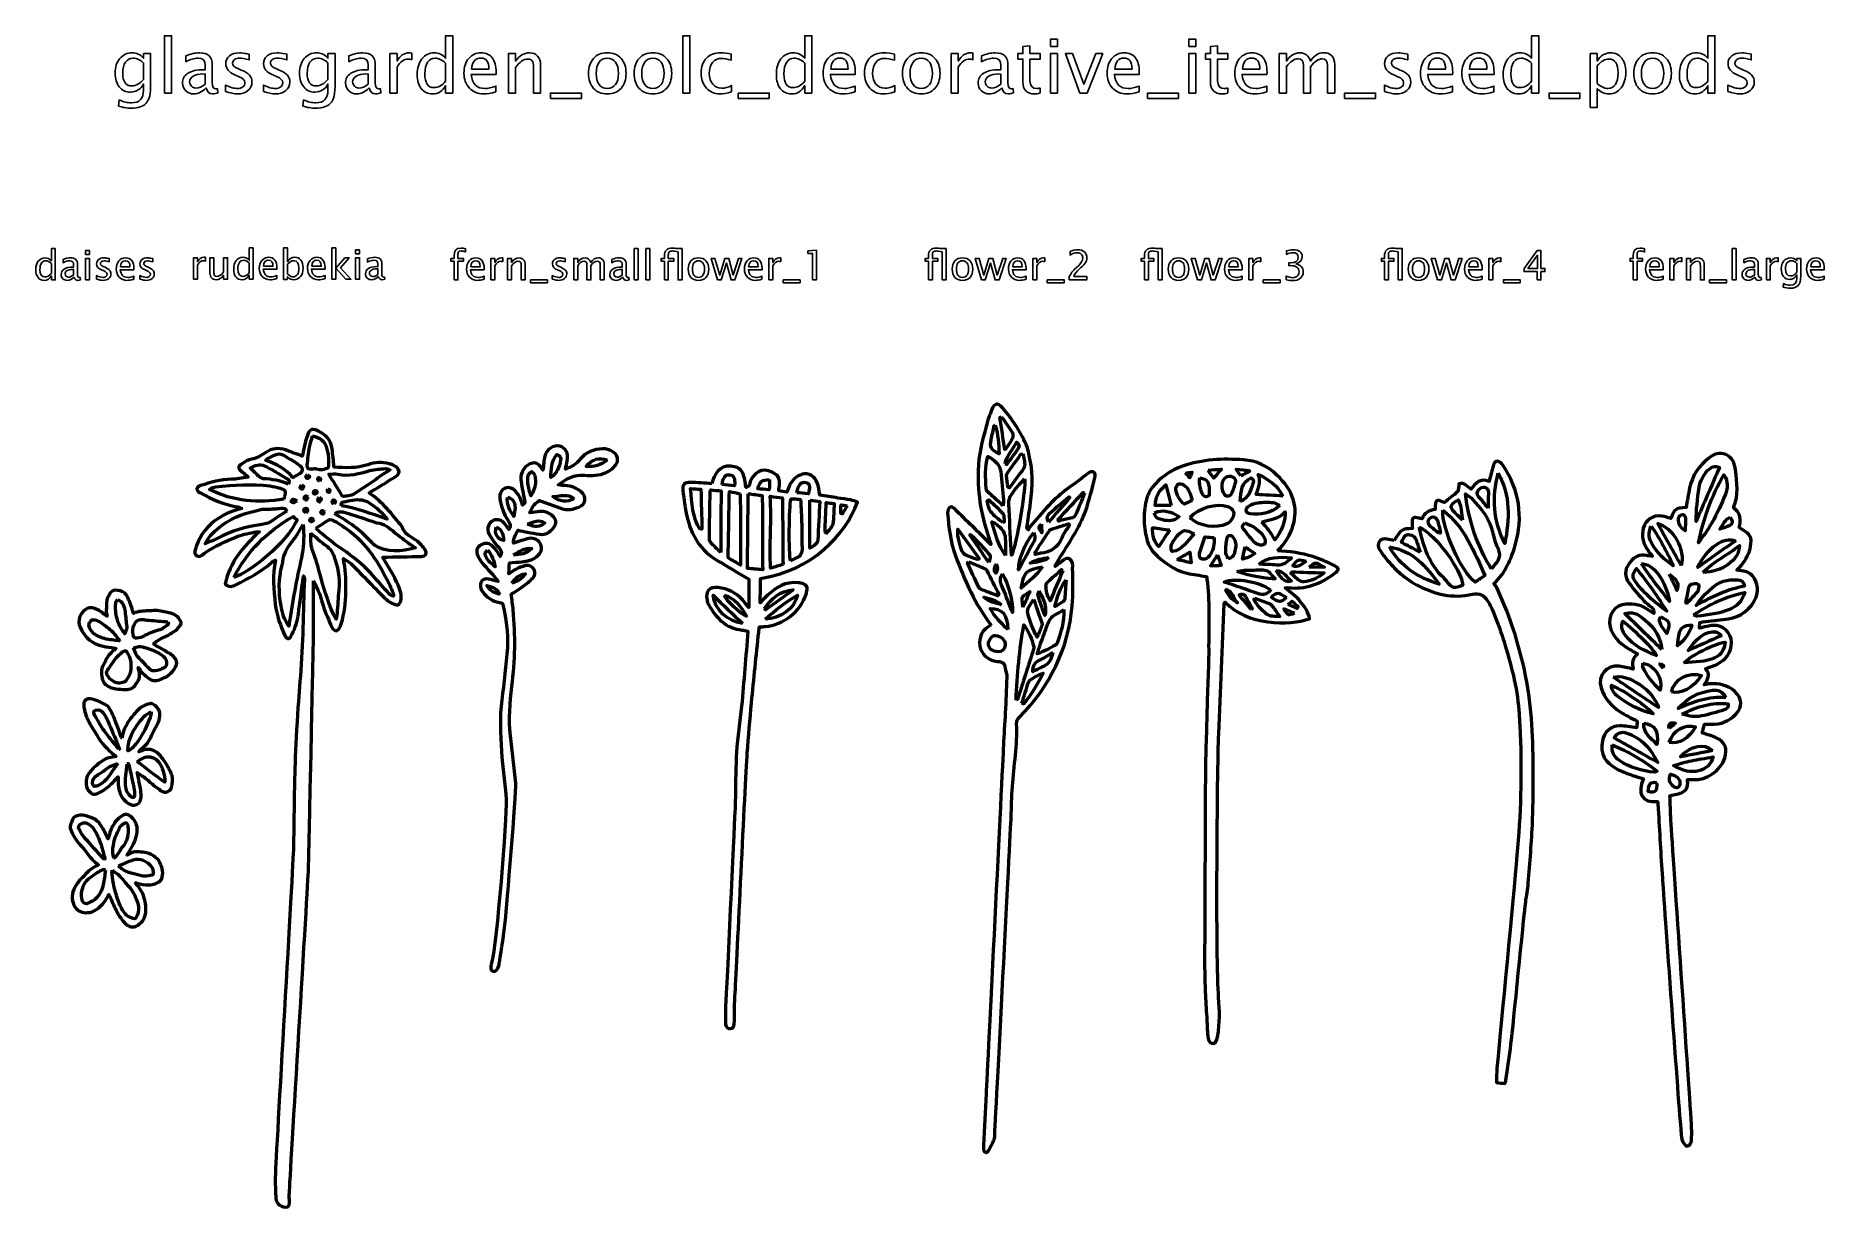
# Model space of a CAD drawing. Header units: centimetres. Extents: x -56 to 56, y -29 to 44.
import ezdxf

# ---------------------------------------------------------------- set-up
doc = ezdxf.new("R2010")
doc.units = ezdxf.units.CM
doc.header["$MEASUREMENT"] = 0
doc.layers.add('Layer 1', color=7, linetype='Continuous')

msp = doc.modelspace()

# ---------------------------------------------------------------- linework, layer by layer
at = {"layer": 'Layer 1'}
for points, knots in [([(-48.15987, 40.71513), (-48.15987, 40.71513), (-48.15987, 44.29233), (-48.15987, 44.29233), (-48.15987, 44.29233), (-48.15987, 44.29233), (-47.71446, 44.29233), (-47.71446, 44.29233), (-47.71446, 44.29233), (-47.71446, 44.29233), (-47.71446, 40.71513), (-47.71446, 40.71513), (-47.71446, 40.71513), (-47.71446, 40.71513), (-48.15987, 40.71513), (-48.15987, 40.71513)], [0, 0, 0, 0, 0.2, 0.2, 0.2, 0.2, 0.4, 0.4, 0.4, 0.4, 0.6, 0.6, 0.6, 0.6, 1, 1, 1, 1]), ([(-30.59091, 40.71513), (-30.59091, 40.71513), (-30.59091, 41.17678), (-30.59091, 41.17678), (-30.59091, 41.17678), (-30.77263, 40.8319), (-31.04637, 40.65945), (-31.41213, 40.65945), (-31.41213, 40.65945), (-31.70907, 40.65945), (-31.9426, 40.76694), (-32.11272, 40.98269), (-32.11272, 40.98269), (-32.28285, 41.19843), (-32.36791, 41.49305), (-32.36791, 41.86655), (-32.36791, 41.86655), (-32.36791, 42.27484), (-32.27125, 42.60348), (-32.0787, 42.85248), (-32.0787, 42.85248), (-31.88538, 43.1007), (-31.63174, 43.2252), (-31.31702, 43.2252), (-31.31702, 43.2252), (-31.02549, 43.2252), (-30.78268, 43.11385), (-30.59091, 42.89037), (-30.59091, 42.89037), (-30.59091, 42.89037), (-30.59091, 44.29233), (-30.59091, 44.29233), (-30.59091, 44.29233), (-30.59091, 44.29233), (-30.1455, 44.29233), (-30.1455, 44.29233), (-30.1455, 44.29233), (-30.1455, 44.29233), (-30.1455, 40.71513), (-30.1455, 40.71513), (-30.1455, 40.71513), (-30.1455, 40.71513), (-30.59091, 40.71513), (-30.59091, 40.71513)], [0, 0, 0, 0, 0.083333333, 0.083333333, 0.083333333, 0.083333333, 0.166666667, 0.166666667, 0.166666667, 0.166666667, 0.25, 0.25, 0.25, 0.25, 0.333333333, 0.333333333, 0.333333333, 0.333333333, 0.416666667, 0.416666667, 0.416666667, 0.416666667, 0.5, 0.5, 0.5, 0.5, 0.583333333, 0.583333333, 0.583333333, 0.583333333, 0.666666667, 0.666666667, 0.666666667, 0.666666667, 0.75, 0.75, 0.75, 0.75, 0.833333333, 0.833333333, 0.833333333, 0.833333333, 1, 1, 1, 1]), ([(-15.76786, 40.71513), (-15.76786, 40.71513), (-15.76786, 44.29233), (-15.76786, 44.29233), (-15.76786, 44.29233), (-15.76786, 44.29233), (-15.32245, 44.29233), (-15.32245, 44.29233), (-15.32245, 44.29233), (-15.32245, 44.29233), (-15.32245, 40.71513), (-15.32245, 40.71513), (-15.32245, 40.71513), (-15.32245, 40.71513), (-15.76786, 40.71513), (-15.76786, 40.71513)], [0, 0, 0, 0, 0.2, 0.2, 0.2, 0.2, 0.4, 0.4, 0.4, 0.4, 0.6, 0.6, 0.6, 0.6, 1, 1, 1, 1]), ([(-8.14872, 40.71513), (-8.14872, 40.71513), (-8.14872, 41.17678), (-8.14872, 41.17678), (-8.14872, 41.17678), (-8.33044, 40.8319), (-8.60418, 40.65945), (-8.96994, 40.65945), (-8.96994, 40.65945), (-9.26688, 40.65945), (-9.50041, 40.76694), (-9.67053, 40.98269), (-9.67053, 40.98269), (-9.84066, 41.19843), (-9.92572, 41.49305), (-9.92572, 41.86655), (-9.92572, 41.86655), (-9.92572, 42.27484), (-9.82906, 42.60348), (-9.63651, 42.85248), (-9.63651, 42.85248), (-9.44319, 43.1007), (-9.18955, 43.2252), (-8.87483, 43.2252), (-8.87483, 43.2252), (-8.5833, 43.2252), (-8.34049, 43.11385), (-8.14872, 42.89037), (-8.14872, 42.89037), (-8.14872, 42.89037), (-8.14872, 44.29233), (-8.14872, 44.29233), (-8.14872, 44.29233), (-8.14872, 44.29233), (-7.70331, 44.29233), (-7.70331, 44.29233), (-7.70331, 44.29233), (-7.70331, 44.29233), (-7.70331, 40.71513), (-7.70331, 40.71513), (-7.70331, 40.71513), (-7.70331, 40.71513), (-8.14872, 40.71513), (-8.14872, 40.71513)], [0, 0, 0, 0, 0.083333333, 0.083333333, 0.083333333, 0.083333333, 0.166666667, 0.166666667, 0.166666667, 0.166666667, 0.25, 0.25, 0.25, 0.25, 0.333333333, 0.333333333, 0.333333333, 0.333333333, 0.416666667, 0.416666667, 0.416666667, 0.416666667, 0.5, 0.5, 0.5, 0.5, 0.583333333, 0.583333333, 0.583333333, 0.583333333, 0.666666667, 0.666666667, 0.666666667, 0.666666667, 0.75, 0.75, 0.75, 0.75, 0.833333333, 0.833333333, 0.833333333, 0.833333333, 1, 1, 1, 1]), ([(6.56065, 40.7159), (6.423, 40.67801), (6.30314, 40.65945), (6.20184, 40.65945), (6.20184, 40.65945), (5.9745, 40.65945), (5.79742, 40.72441), (5.6706, 40.85432), (5.6706, 40.85432), (5.54301, 40.98423), (5.4796, 41.16441), (5.4796, 41.39562), (5.4796, 41.39562), (5.4796, 41.39562), (5.4796, 42.84011), (5.4796, 42.84011), (5.4796, 42.84011), (5.4796, 42.84011), (5.17183, 42.84011), (5.17183, 42.84011), (5.17183, 42.84011), (5.17183, 42.84011), (5.17183, 43.17417), (5.17183, 43.17417), (5.17183, 43.17417), (5.17183, 43.17417), (5.4796, 43.17417), (5.4796, 43.17417), (5.4796, 43.17417), (5.4796, 43.17417), (5.4796, 43.6188), (5.4796, 43.6188), (5.4796, 43.6188), (5.4796, 43.6188), (5.92501, 43.66133), (5.92501, 43.66133), (5.92501, 43.66133), (5.92501, 43.66133), (5.92501, 43.17417), (5.92501, 43.17417), (5.92501, 43.17417), (5.92501, 43.17417), (6.56993, 43.17417), (6.56993, 43.17417), (6.56993, 43.17417), (6.56993, 43.17417), (6.56993, 42.84011), (6.56993, 42.84011), (6.56993, 42.84011), (6.56993, 42.84011), (5.92501, 42.84011), (5.92501, 42.84011), (5.92501, 42.84011), (5.92501, 42.84011), (5.92501, 41.47604), (5.92501, 41.47604), (5.92501, 41.47604), (5.92501, 41.15435), (6.06497, 40.99351), (6.34413, 40.99351), (6.34413, 40.99351), (6.40367, 40.99351), (6.47559, 41.00356), (6.56065, 41.0229), (6.56065, 41.0229), (6.56065, 41.0229), (6.56065, 40.7159), (6.56065, 40.7159)], [0, 0, 0, 0, 0.055555556, 0.055555556, 0.055555556, 0.055555556, 0.111111111, 0.111111111, 0.111111111, 0.111111111, 0.166666667, 0.166666667, 0.166666667, 0.166666667, 0.222222222, 0.222222222, 0.222222222, 0.222222222, 0.277777778, 0.277777778, 0.277777778, 0.277777778, 0.333333333, 0.333333333, 0.333333333, 0.333333333, 0.388888889, 0.388888889, 0.388888889, 0.388888889, 0.444444444, 0.444444444, 0.444444444, 0.444444444, 0.5, 0.5, 0.5, 0.5, 0.555555556, 0.555555556, 0.555555556, 0.555555556, 0.611111111, 0.611111111, 0.611111111, 0.611111111, 0.666666667, 0.666666667, 0.666666667, 0.666666667, 0.722222222, 0.722222222, 0.722222222, 0.722222222, 0.777777778, 0.777777778, 0.777777778, 0.777777778, 0.833333333, 0.833333333, 0.833333333, 0.833333333, 0.888888889, 0.888888889, 0.888888889, 0.888888889, 1, 1, 1, 1]), ([(7.19628, 43.62422), (7.19628, 43.62422), (7.19628, 44.06963), (7.19628, 44.06963), (7.19628, 44.06963), (7.19628, 44.06963), (7.64169, 44.06963), (7.64169, 44.06963), (7.64169, 44.06963), (7.64169, 44.06963), (7.64169, 43.62422), (7.64169, 43.62422), (7.64169, 43.62422), (7.64169, 43.62422), (7.19628, 43.62422), (7.19628, 43.62422)], [0, 0, 0, 0, 0.2, 0.2, 0.2, 0.2, 0.4, 0.4, 0.4, 0.4, 0.6, 0.6, 0.6, 0.6, 1, 1, 1, 1]), ([(15.84312, 43.62422), (15.84312, 43.62422), (15.84312, 44.06963), (15.84312, 44.06963), (15.84312, 44.06963), (15.84312, 44.06963), (16.28853, 44.06963), (16.28853, 44.06963), (16.28853, 44.06963), (16.28853, 44.06963), (16.28853, 43.62422), (16.28853, 43.62422), (16.28853, 43.62422), (16.28853, 43.62422), (15.84312, 43.62422), (15.84312, 43.62422)], [0, 0, 0, 0, 0.2, 0.2, 0.2, 0.2, 0.4, 0.4, 0.4, 0.4, 0.6, 0.6, 0.6, 0.6, 1, 1, 1, 1]), ([(18.2836, 40.7159), (18.14595, 40.67801), (18.02609, 40.65945), (17.92479, 40.65945), (17.92479, 40.65945), (17.69745, 40.65945), (17.52037, 40.72441), (17.39355, 40.85432), (17.39355, 40.85432), (17.26596, 40.98423), (17.20255, 41.16441), (17.20255, 41.39562), (17.20255, 41.39562), (17.20255, 41.39562), (17.20255, 42.84011), (17.20255, 42.84011), (17.20255, 42.84011), (17.20255, 42.84011), (16.89478, 42.84011), (16.89478, 42.84011), (16.89478, 42.84011), (16.89478, 42.84011), (16.89478, 43.17417), (16.89478, 43.17417), (16.89478, 43.17417), (16.89478, 43.17417), (17.20255, 43.17417), (17.20255, 43.17417), (17.20255, 43.17417), (17.20255, 43.17417), (17.20255, 43.6188), (17.20255, 43.6188), (17.20255, 43.6188), (17.20255, 43.6188), (17.64796, 43.66133), (17.64796, 43.66133), (17.64796, 43.66133), (17.64796, 43.66133), (17.64796, 43.17417), (17.64796, 43.17417), (17.64796, 43.17417), (17.64796, 43.17417), (18.29288, 43.17417), (18.29288, 43.17417), (18.29288, 43.17417), (18.29288, 43.17417), (18.29288, 42.84011), (18.29288, 42.84011), (18.29288, 42.84011), (18.29288, 42.84011), (17.64796, 42.84011), (17.64796, 42.84011), (17.64796, 42.84011), (17.64796, 42.84011), (17.64796, 41.47604), (17.64796, 41.47604), (17.64796, 41.47604), (17.64796, 41.15435), (17.78792, 40.99351), (18.06708, 40.99351), (18.06708, 40.99351), (18.12662, 40.99351), (18.19854, 41.00356), (18.2836, 41.0229), (18.2836, 41.0229), (18.2836, 41.0229), (18.2836, 40.7159), (18.2836, 40.7159)], [0, 0, 0, 0, 0.055555556, 0.055555556, 0.055555556, 0.055555556, 0.111111111, 0.111111111, 0.111111111, 0.111111111, 0.166666667, 0.166666667, 0.166666667, 0.166666667, 0.222222222, 0.222222222, 0.222222222, 0.222222222, 0.277777778, 0.277777778, 0.277777778, 0.277777778, 0.333333333, 0.333333333, 0.333333333, 0.333333333, 0.388888889, 0.388888889, 0.388888889, 0.388888889, 0.444444444, 0.444444444, 0.444444444, 0.444444444, 0.5, 0.5, 0.5, 0.5, 0.555555556, 0.555555556, 0.555555556, 0.555555556, 0.611111111, 0.611111111, 0.611111111, 0.611111111, 0.666666667, 0.666666667, 0.666666667, 0.666666667, 0.722222222, 0.722222222, 0.722222222, 0.722222222, 0.777777778, 0.777777778, 0.777777778, 0.777777778, 0.833333333, 0.833333333, 0.833333333, 0.833333333, 0.888888889, 0.888888889, 0.888888889, 0.888888889, 1, 1, 1, 1]), ([(37.27384, 40.71513), (37.27384, 40.71513), (37.27384, 41.17678), (37.27384, 41.17678), (37.27384, 41.17678), (37.09212, 40.8319), (36.81838, 40.65945), (36.45262, 40.65945), (36.45262, 40.65945), (36.15568, 40.65945), (35.92215, 40.76694), (35.75203, 40.98269), (35.75203, 40.98269), (35.5819, 41.19843), (35.49684, 41.49305), (35.49684, 41.86655), (35.49684, 41.86655), (35.49684, 42.27484), (35.5935, 42.60348), (35.78605, 42.85248), (35.78605, 42.85248), (35.97937, 43.1007), (36.23301, 43.2252), (36.54773, 43.2252), (36.54773, 43.2252), (36.83926, 43.2252), (37.08207, 43.11385), (37.27384, 42.89037), (37.27384, 42.89037), (37.27384, 42.89037), (37.27384, 44.29233), (37.27384, 44.29233), (37.27384, 44.29233), (37.27384, 44.29233), (37.71925, 44.29233), (37.71925, 44.29233), (37.71925, 44.29233), (37.71925, 44.29233), (37.71925, 40.71513), (37.71925, 40.71513), (37.71925, 40.71513), (37.71925, 40.71513), (37.27384, 40.71513), (37.27384, 40.71513)], [0, 0, 0, 0, 0.083333333, 0.083333333, 0.083333333, 0.083333333, 0.166666667, 0.166666667, 0.166666667, 0.166666667, 0.25, 0.25, 0.25, 0.25, 0.333333333, 0.333333333, 0.333333333, 0.333333333, 0.416666667, 0.416666667, 0.416666667, 0.416666667, 0.5, 0.5, 0.5, 0.5, 0.583333333, 0.583333333, 0.583333333, 0.583333333, 0.666666667, 0.666666667, 0.666666667, 0.666666667, 0.75, 0.75, 0.75, 0.75, 0.833333333, 0.833333333, 0.833333333, 0.833333333, 1, 1, 1, 1]), ([(48.28383, 40.71513), (48.28383, 40.71513), (48.28383, 41.17678), (48.28383, 41.17678), (48.28383, 41.17678), (48.10211, 40.8319), (47.82837, 40.65945), (47.46261, 40.65945), (47.46261, 40.65945), (47.16567, 40.65945), (46.93214, 40.76694), (46.76202, 40.98269), (46.76202, 40.98269), (46.59189, 41.19843), (46.50683, 41.49305), (46.50683, 41.86655), (46.50683, 41.86655), (46.50683, 42.27484), (46.60349, 42.60348), (46.79604, 42.85248), (46.79604, 42.85248), (46.98936, 43.1007), (47.243, 43.2252), (47.55772, 43.2252), (47.55772, 43.2252), (47.84925, 43.2252), (48.09206, 43.11385), (48.28383, 42.89037), (48.28383, 42.89037), (48.28383, 42.89037), (48.28383, 44.29233), (48.28383, 44.29233), (48.28383, 44.29233), (48.28383, 44.29233), (48.72924, 44.29233), (48.72924, 44.29233), (48.72924, 44.29233), (48.72924, 44.29233), (48.72924, 40.71513), (48.72924, 40.71513), (48.72924, 40.71513), (48.72924, 40.71513), (48.28383, 40.71513), (48.28383, 40.71513)], [0, 0, 0, 0, 0.083333333, 0.083333333, 0.083333333, 0.083333333, 0.166666667, 0.166666667, 0.166666667, 0.166666667, 0.25, 0.25, 0.25, 0.25, 0.333333333, 0.333333333, 0.333333333, 0.333333333, 0.416666667, 0.416666667, 0.416666667, 0.416666667, 0.5, 0.5, 0.5, 0.5, 0.583333333, 0.583333333, 0.583333333, 0.583333333, 0.666666667, 0.666666667, 0.666666667, 0.666666667, 0.75, 0.75, 0.75, 0.75, 0.833333333, 0.833333333, 0.833333333, 0.833333333, 1, 1, 1, 1]), ([(-51.04344, 39.89854), (-51.04344, 39.89854), (-50.99086, 40.28364), (-50.99086, 40.28364), (-50.99086, 40.28364), (-50.73258, 40.16301), (-50.47662, 40.10269), (-50.22376, 40.10269), (-50.22376, 40.10269), (-49.7219, 40.10269), (-49.47059, 40.3687), (-49.47059, 40.89994), (-49.47059, 40.89994), (-49.47059, 40.89994), (-49.47059, 41.28659), (-49.47059, 41.28659), (-49.47059, 41.28659), (-49.54791, 41.12342), (-49.65772, 40.99738), (-49.80078, 40.9069), (-49.80078, 40.9069), (-49.94383, 40.81643), (-50.10313, 40.77081), (-50.27866, 40.77081), (-50.27866, 40.77081), (-50.57638, 40.77081), (-50.81223, 40.87752), (-50.98622, 41.09094), (-50.98622, 41.09094), (-51.16021, 41.30437), (-51.24759, 41.59358), (-51.24759, 41.95857), (-51.24759, 41.95857), (-51.24759, 42.33206), (-51.14861, 42.63673), (-50.95065, 42.87259), (-50.95065, 42.87259), (-50.75191, 43.10766), (-50.49596, 43.2252), (-50.18123, 43.2252), (-50.18123, 43.2252), (-49.90594, 43.2252), (-49.66855, 43.11385), (-49.47059, 42.89037), (-49.47059, 42.89037), (-49.47059, 42.89037), (-49.47059, 43.17417), (-49.47059, 43.17417), (-49.47059, 43.17417), (-49.47059, 43.17417), (-49.02518, 43.17417), (-49.02518, 43.17417), (-49.02518, 43.17417), (-49.02518, 43.17417), (-49.02518, 41.38634), (-49.02518, 41.38634), (-49.02518, 41.38634), (-49.02518, 41.00202), (-49.04528, 40.71745), (-49.08549, 40.53264), (-49.08549, 40.53264), (-49.12493, 40.34782), (-49.20071, 40.19626), (-49.31052, 40.07872), (-49.31052, 40.07872), (-49.50538, 39.87225), (-49.81006, 39.76863), (-50.22376, 39.76863), (-50.22376, 39.76863), (-50.50756, 39.76863), (-50.78052, 39.81194), (-51.04344, 39.89854)], [0, 0, 0, 0, 0.052631579, 0.052631579, 0.052631579, 0.052631579, 0.105263158, 0.105263158, 0.105263158, 0.105263158, 0.157894737, 0.157894737, 0.157894737, 0.157894737, 0.210526316, 0.210526316, 0.210526316, 0.210526316, 0.263157895, 0.263157895, 0.263157895, 0.263157895, 0.315789474, 0.315789474, 0.315789474, 0.315789474, 0.368421053, 0.368421053, 0.368421053, 0.368421053, 0.421052632, 0.421052632, 0.421052632, 0.421052632, 0.473684211, 0.473684211, 0.473684211, 0.473684211, 0.526315789, 0.526315789, 0.526315789, 0.526315789, 0.578947368, 0.578947368, 0.578947368, 0.578947368, 0.631578947, 0.631578947, 0.631578947, 0.631578947, 0.684210526, 0.684210526, 0.684210526, 0.684210526, 0.736842105, 0.736842105, 0.736842105, 0.736842105, 0.789473684, 0.789473684, 0.789473684, 0.789473684, 0.842105263, 0.842105263, 0.842105263, 0.842105263, 0.894736842, 0.894736842, 0.894736842, 0.894736842, 1, 1, 1, 1]), ([(-49.47059, 41.56574), (-49.47059, 41.56574), (-49.47059, 42.5857), (-49.47059, 42.5857), (-49.47059, 42.5857), (-49.667, 42.78907), (-49.8812, 42.89114), (-50.11241, 42.89114), (-50.11241, 42.89114), (-50.3181, 42.89114), (-50.47894, 42.80918), (-50.59494, 42.64447), (-50.59494, 42.64447), (-50.7117, 42.48053), (-50.7697, 42.25241), (-50.7697, 41.96166), (-50.7697, 41.96166), (-50.7697, 41.42732), (-50.58024, 41.16054), (-50.20056, 41.16054), (-50.20056, 41.16054), (-49.94229, 41.16054), (-49.6987, 41.29586), (-49.47059, 41.56574)], [0, 0, 0, 0, 0.142857143, 0.142857143, 0.142857143, 0.142857143, 0.285714286, 0.285714286, 0.285714286, 0.285714286, 0.428571429, 0.428571429, 0.428571429, 0.428571429, 0.571428571, 0.571428571, 0.571428571, 0.571428571, 0.714285714, 0.714285714, 0.714285714, 0.714285714, 1, 1, 1, 1]), ([(-45.55159, 41.02831), (-45.81915, 40.78241), (-46.07665, 40.65945), (-46.3241, 40.65945), (-46.3241, 40.65945), (-46.52747, 40.65945), (-46.69682, 40.72286), (-46.8306, 40.85045), (-46.8306, 40.85045), (-46.96515, 40.97805), (-47.03243, 41.13889), (-47.03243, 41.33298), (-47.03243, 41.33298), (-47.03243, 41.60131), (-46.91953, 41.80778), (-46.69373, 41.95161), (-46.69373, 41.95161), (-46.46793, 42.09544), (-46.14392, 42.16735), (-45.72171, 42.16735), (-45.72171, 42.16735), (-45.72171, 42.16735), (-45.61732, 42.16735), (-45.61732, 42.16735), (-45.61732, 42.16735), (-45.61732, 42.16735), (-45.61732, 42.46352), (-45.61732, 42.46352), (-45.61732, 42.46352), (-45.61732, 42.74886), (-45.76579, 42.89114), (-46.0635, 42.89114), (-46.0635, 42.89114), (-46.29394, 42.89114), (-46.54603, 42.81846), (-46.819, 42.67308), (-46.819, 42.67308), (-46.819, 42.67308), (-46.819, 43.03961), (-46.819, 43.03961), (-46.819, 43.03961), (-46.51897, 43.16334), (-46.23595, 43.2252), (-45.97071, 43.2252), (-45.97071, 43.2252), (-45.69774, 43.2252), (-45.49591, 43.16334), (-45.36678, 43.03884), (-45.36678, 43.03884), (-45.23687, 42.91434), (-45.17191, 42.72257), (-45.17191, 42.46352), (-45.17191, 42.46352), (-45.17191, 42.46352), (-45.17191, 41.35231), (-45.17191, 41.35231), (-45.17191, 41.35231), (-45.17191, 41.0979), (-45.09381, 40.97031), (-44.93683, 40.97031), (-44.93683, 40.97031), (-44.9175, 40.97031), (-44.88889, 40.97341), (-44.851, 40.97959), (-44.851, 40.97959), (-44.851, 40.97959), (-44.81929, 40.73214), (-44.81929, 40.73214), (-44.81929, 40.73214), (-44.92059, 40.68343), (-45.03195, 40.65945), (-45.15412, 40.65945), (-45.15412, 40.65945), (-45.36214, 40.65945), (-45.49437, 40.78241), (-45.55159, 41.02831)], [0, 0, 0, 0, 0.05, 0.05, 0.05, 0.05, 0.1, 0.1, 0.1, 0.1, 0.15, 0.15, 0.15, 0.15, 0.2, 0.2, 0.2, 0.2, 0.25, 0.25, 0.25, 0.25, 0.3, 0.3, 0.3, 0.3, 0.35, 0.35, 0.35, 0.35, 0.4, 0.4, 0.4, 0.4, 0.45, 0.45, 0.45, 0.45, 0.5, 0.5, 0.5, 0.5, 0.55, 0.55, 0.55, 0.55, 0.6, 0.6, 0.6, 0.6, 0.65, 0.65, 0.65, 0.65, 0.7, 0.7, 0.7, 0.7, 0.75, 0.75, 0.75, 0.75, 0.8, 0.8, 0.8, 0.8, 0.85, 0.85, 0.85, 0.85, 0.9, 0.9, 0.9, 0.9, 1, 1, 1, 1]), ([(-44.34527, 40.80328), (-44.34527, 40.80328), (-44.34527, 41.21158), (-44.34527, 41.21158), (-44.34527, 41.21158), (-44.05375, 41.0662), (-43.80088, 40.99351), (-43.58514, 40.99351), (-43.58514, 40.99351), (-43.45677, 40.99351), (-43.35006, 41.02831), (-43.26577, 41.0979), (-43.26577, 41.0979), (-43.18148, 41.16673), (-43.13895, 41.25333), (-43.13895, 41.35773), (-43.13895, 41.35773), (-43.13895, 41.51006), (-43.25727, 41.63611), (-43.49389, 41.73586), (-43.49389, 41.73586), (-43.49389, 41.73586), (-43.75449, 41.84644), (-43.75449, 41.84644), (-43.75449, 41.84644), (-44.13881, 42.00574), (-44.33135, 42.23618), (-44.33135, 42.53544), (-44.33135, 42.53544), (-44.33135, 42.74963), (-44.25557, 42.91821), (-44.10401, 43.04116), (-44.10401, 43.04116), (-43.95245, 43.16411), (-43.74443, 43.2252), (-43.48074, 43.2252), (-43.48074, 43.2252), (-43.34387, 43.2252), (-43.17375, 43.20664), (-42.97193, 43.16875), (-42.97193, 43.16875), (-42.97193, 43.16875), (-42.87913, 43.15097), (-42.87913, 43.15097), (-42.87913, 43.15097), (-42.87913, 43.15097), (-42.87913, 42.77979), (-42.87913, 42.77979), (-42.87913, 42.77979), (-43.12736, 42.85403), (-43.32532, 42.89114), (-43.47301, 42.89114), (-43.47301, 42.89114), (-43.60292, 42.89114), (-43.70577, 42.86253), (-43.78387, 42.80608), (-43.78387, 42.80608), (-43.8612, 42.74963), (-43.89986, 42.67385), (-43.89986, 42.57874), (-43.89986, 42.57874), (-43.89986, 42.44496), (-43.7916, 42.33129), (-43.57431, 42.23927), (-43.57431, 42.23927), (-43.57431, 42.23927), (-43.36011, 42.14879), (-43.36011, 42.14879), (-43.36011, 42.14879), (-43.1173, 42.04672), (-42.94563, 41.93846), (-42.84511, 41.82479), (-42.84511, 41.82479), (-42.74381, 41.71112), (-42.69354, 41.56883), (-42.69354, 41.39871), (-42.69354, 41.39871), (-42.69354, 41.18297), (-42.77861, 41.00588), (-42.9495, 40.86747), (-42.9495, 40.86747), (-43.11962, 40.72905), (-43.33769, 40.65945), (-43.60292, 40.65945), (-43.60292, 40.65945), (-43.80707, 40.65945), (-44.05375, 40.7074), (-44.34527, 40.80328)], [0, 0, 0, 0, 0.043478261, 0.043478261, 0.043478261, 0.043478261, 0.086956522, 0.086956522, 0.086956522, 0.086956522, 0.130434783, 0.130434783, 0.130434783, 0.130434783, 0.173913043, 0.173913043, 0.173913043, 0.173913043, 0.217391304, 0.217391304, 0.217391304, 0.217391304, 0.260869565, 0.260869565, 0.260869565, 0.260869565, 0.304347826, 0.304347826, 0.304347826, 0.304347826, 0.347826087, 0.347826087, 0.347826087, 0.347826087, 0.391304348, 0.391304348, 0.391304348, 0.391304348, 0.434782609, 0.434782609, 0.434782609, 0.434782609, 0.47826087, 0.47826087, 0.47826087, 0.47826087, 0.52173913, 0.52173913, 0.52173913, 0.52173913, 0.565217391, 0.565217391, 0.565217391, 0.565217391, 0.608695652, 0.608695652, 0.608695652, 0.608695652, 0.652173913, 0.652173913, 0.652173913, 0.652173913, 0.695652174, 0.695652174, 0.695652174, 0.695652174, 0.739130435, 0.739130435, 0.739130435, 0.739130435, 0.782608696, 0.782608696, 0.782608696, 0.782608696, 0.826086957, 0.826086957, 0.826086957, 0.826086957, 0.869565217, 0.869565217, 0.869565217, 0.869565217, 0.913043478, 0.913043478, 0.913043478, 0.913043478, 1, 1, 1, 1]), ([(-41.9798, 40.80328), (-41.9798, 40.80328), (-41.9798, 41.21158), (-41.9798, 41.21158), (-41.9798, 41.21158), (-41.68828, 41.0662), (-41.43541, 40.99351), (-41.21967, 40.99351), (-41.21967, 40.99351), (-41.0913, 40.99351), (-40.98459, 41.02831), (-40.9003, 41.0979), (-40.9003, 41.0979), (-40.81601, 41.16673), (-40.77348, 41.25333), (-40.77348, 41.35773), (-40.77348, 41.35773), (-40.77348, 41.51006), (-40.8918, 41.63611), (-41.12842, 41.73586), (-41.12842, 41.73586), (-41.12842, 41.73586), (-41.38902, 41.84644), (-41.38902, 41.84644), (-41.38902, 41.84644), (-41.77334, 42.00574), (-41.96588, 42.23618), (-41.96588, 42.53544), (-41.96588, 42.53544), (-41.96588, 42.74963), (-41.8901, 42.91821), (-41.73854, 43.04116), (-41.73854, 43.04116), (-41.58698, 43.16411), (-41.37896, 43.2252), (-41.11527, 43.2252), (-41.11527, 43.2252), (-40.9784, 43.2252), (-40.80828, 43.20664), (-40.60646, 43.16875), (-40.60646, 43.16875), (-40.60646, 43.16875), (-40.51366, 43.15097), (-40.51366, 43.15097), (-40.51366, 43.15097), (-40.51366, 43.15097), (-40.51366, 42.77979), (-40.51366, 42.77979), (-40.51366, 42.77979), (-40.76189, 42.85403), (-40.95985, 42.89114), (-41.10754, 42.89114), (-41.10754, 42.89114), (-41.23745, 42.89114), (-41.3403, 42.86253), (-41.4184, 42.80608), (-41.4184, 42.80608), (-41.49573, 42.74963), (-41.53439, 42.67385), (-41.53439, 42.57874), (-41.53439, 42.57874), (-41.53439, 42.44496), (-41.42613, 42.33129), (-41.20884, 42.23927), (-41.20884, 42.23927), (-41.20884, 42.23927), (-40.99464, 42.14879), (-40.99464, 42.14879), (-40.99464, 42.14879), (-40.75183, 42.04672), (-40.58016, 41.93846), (-40.47964, 41.82479), (-40.47964, 41.82479), (-40.37834, 41.71112), (-40.32807, 41.56883), (-40.32807, 41.39871), (-40.32807, 41.39871), (-40.32807, 41.18297), (-40.41314, 41.00588), (-40.58403, 40.86747), (-40.58403, 40.86747), (-40.75415, 40.72905), (-40.97222, 40.65945), (-41.23745, 40.65945), (-41.23745, 40.65945), (-41.4416, 40.65945), (-41.68828, 40.7074), (-41.9798, 40.80328)], [0, 0, 0, 0, 0.043478261, 0.043478261, 0.043478261, 0.043478261, 0.086956522, 0.086956522, 0.086956522, 0.086956522, 0.130434783, 0.130434783, 0.130434783, 0.130434783, 0.173913043, 0.173913043, 0.173913043, 0.173913043, 0.217391304, 0.217391304, 0.217391304, 0.217391304, 0.260869565, 0.260869565, 0.260869565, 0.260869565, 0.304347826, 0.304347826, 0.304347826, 0.304347826, 0.347826087, 0.347826087, 0.347826087, 0.347826087, 0.391304348, 0.391304348, 0.391304348, 0.391304348, 0.434782609, 0.434782609, 0.434782609, 0.434782609, 0.47826087, 0.47826087, 0.47826087, 0.47826087, 0.52173913, 0.52173913, 0.52173913, 0.52173913, 0.565217391, 0.565217391, 0.565217391, 0.565217391, 0.608695652, 0.608695652, 0.608695652, 0.608695652, 0.652173913, 0.652173913, 0.652173913, 0.652173913, 0.695652174, 0.695652174, 0.695652174, 0.695652174, 0.739130435, 0.739130435, 0.739130435, 0.739130435, 0.782608696, 0.782608696, 0.782608696, 0.782608696, 0.826086957, 0.826086957, 0.826086957, 0.826086957, 0.869565217, 0.869565217, 0.869565217, 0.869565217, 0.913043478, 0.913043478, 0.913043478, 0.913043478, 1, 1, 1, 1]), ([(-39.5169, 39.89854), (-39.5169, 39.89854), (-39.46432, 40.28364), (-39.46432, 40.28364), (-39.46432, 40.28364), (-39.20604, 40.16301), (-38.95008, 40.10269), (-38.69722, 40.10269), (-38.69722, 40.10269), (-38.19536, 40.10269), (-37.94405, 40.3687), (-37.94405, 40.89994), (-37.94405, 40.89994), (-37.94405, 40.89994), (-37.94405, 41.28659), (-37.94405, 41.28659), (-37.94405, 41.28659), (-38.02137, 41.12342), (-38.13118, 40.99738), (-38.27424, 40.9069), (-38.27424, 40.9069), (-38.41729, 40.81643), (-38.57659, 40.77081), (-38.75212, 40.77081), (-38.75212, 40.77081), (-39.04984, 40.77081), (-39.28569, 40.87752), (-39.45968, 41.09094), (-39.45968, 41.09094), (-39.63367, 41.30437), (-39.72105, 41.59358), (-39.72105, 41.95857), (-39.72105, 41.95857), (-39.72105, 42.33206), (-39.62207, 42.63673), (-39.42411, 42.87259), (-39.42411, 42.87259), (-39.22537, 43.10766), (-38.96942, 43.2252), (-38.65469, 43.2252), (-38.65469, 43.2252), (-38.3794, 43.2252), (-38.14201, 43.11385), (-37.94405, 42.89037), (-37.94405, 42.89037), (-37.94405, 42.89037), (-37.94405, 43.17417), (-37.94405, 43.17417), (-37.94405, 43.17417), (-37.94405, 43.17417), (-37.49864, 43.17417), (-37.49864, 43.17417), (-37.49864, 43.17417), (-37.49864, 43.17417), (-37.49864, 41.38634), (-37.49864, 41.38634), (-37.49864, 41.38634), (-37.49864, 41.00202), (-37.51874, 40.71745), (-37.55895, 40.53264), (-37.55895, 40.53264), (-37.59839, 40.34782), (-37.67417, 40.19626), (-37.78398, 40.07872), (-37.78398, 40.07872), (-37.97884, 39.87225), (-38.28352, 39.76863), (-38.69722, 39.76863), (-38.69722, 39.76863), (-38.98102, 39.76863), (-39.25398, 39.81194), (-39.5169, 39.89854)], [0, 0, 0, 0, 0.052631579, 0.052631579, 0.052631579, 0.052631579, 0.105263158, 0.105263158, 0.105263158, 0.105263158, 0.157894737, 0.157894737, 0.157894737, 0.157894737, 0.210526316, 0.210526316, 0.210526316, 0.210526316, 0.263157895, 0.263157895, 0.263157895, 0.263157895, 0.315789474, 0.315789474, 0.315789474, 0.315789474, 0.368421053, 0.368421053, 0.368421053, 0.368421053, 0.421052632, 0.421052632, 0.421052632, 0.421052632, 0.473684211, 0.473684211, 0.473684211, 0.473684211, 0.526315789, 0.526315789, 0.526315789, 0.526315789, 0.578947368, 0.578947368, 0.578947368, 0.578947368, 0.631578947, 0.631578947, 0.631578947, 0.631578947, 0.684210526, 0.684210526, 0.684210526, 0.684210526, 0.736842105, 0.736842105, 0.736842105, 0.736842105, 0.789473684, 0.789473684, 0.789473684, 0.789473684, 0.842105263, 0.842105263, 0.842105263, 0.842105263, 0.894736842, 0.894736842, 0.894736842, 0.894736842, 1, 1, 1, 1]), ([(-37.94405, 41.56574), (-37.94405, 41.56574), (-37.94405, 42.5857), (-37.94405, 42.5857), (-37.94405, 42.5857), (-38.14046, 42.78907), (-38.35466, 42.89114), (-38.58587, 42.89114), (-38.58587, 42.89114), (-38.79156, 42.89114), (-38.9524, 42.80918), (-39.0684, 42.64447), (-39.0684, 42.64447), (-39.18516, 42.48053), (-39.24316, 42.25241), (-39.24316, 41.96166), (-39.24316, 41.96166), (-39.24316, 41.42732), (-39.0537, 41.16054), (-38.67402, 41.16054), (-38.67402, 41.16054), (-38.41575, 41.16054), (-38.17216, 41.29586), (-37.94405, 41.56574)], [0, 0, 0, 0, 0.142857143, 0.142857143, 0.142857143, 0.142857143, 0.285714286, 0.285714286, 0.285714286, 0.285714286, 0.428571429, 0.428571429, 0.428571429, 0.428571429, 0.571428571, 0.571428571, 0.571428571, 0.571428571, 0.714285714, 0.714285714, 0.714285714, 0.714285714, 1, 1, 1, 1]), ([(-35.36592, 41.02831), (-35.63348, 40.78241), (-35.89098, 40.65945), (-36.13843, 40.65945), (-36.13843, 40.65945), (-36.3418, 40.65945), (-36.51115, 40.72286), (-36.64493, 40.85045), (-36.64493, 40.85045), (-36.77948, 40.97805), (-36.84676, 41.13889), (-36.84676, 41.33298), (-36.84676, 41.33298), (-36.84676, 41.60131), (-36.73386, 41.80778), (-36.50806, 41.95161), (-36.50806, 41.95161), (-36.28226, 42.09544), (-35.95825, 42.16735), (-35.53604, 42.16735), (-35.53604, 42.16735), (-35.53604, 42.16735), (-35.43165, 42.16735), (-35.43165, 42.16735), (-35.43165, 42.16735), (-35.43165, 42.16735), (-35.43165, 42.46352), (-35.43165, 42.46352), (-35.43165, 42.46352), (-35.43165, 42.74886), (-35.58012, 42.89114), (-35.87783, 42.89114), (-35.87783, 42.89114), (-36.10827, 42.89114), (-36.36036, 42.81846), (-36.63333, 42.67308), (-36.63333, 42.67308), (-36.63333, 42.67308), (-36.63333, 43.03961), (-36.63333, 43.03961), (-36.63333, 43.03961), (-36.3333, 43.16334), (-36.05028, 43.2252), (-35.78504, 43.2252), (-35.78504, 43.2252), (-35.51207, 43.2252), (-35.31024, 43.16334), (-35.18111, 43.03884), (-35.18111, 43.03884), (-35.0512, 42.91434), (-34.98624, 42.72257), (-34.98624, 42.46352), (-34.98624, 42.46352), (-34.98624, 42.46352), (-34.98624, 41.35231), (-34.98624, 41.35231), (-34.98624, 41.35231), (-34.98624, 41.0979), (-34.90814, 40.97031), (-34.75116, 40.97031), (-34.75116, 40.97031), (-34.73183, 40.97031), (-34.70322, 40.97341), (-34.66533, 40.97959), (-34.66533, 40.97959), (-34.66533, 40.97959), (-34.63362, 40.73214), (-34.63362, 40.73214), (-34.63362, 40.73214), (-34.73492, 40.68343), (-34.84628, 40.65945), (-34.96845, 40.65945), (-34.96845, 40.65945), (-35.17647, 40.65945), (-35.3087, 40.78241), (-35.36592, 41.02831)], [0, 0, 0, 0, 0.05, 0.05, 0.05, 0.05, 0.1, 0.1, 0.1, 0.1, 0.15, 0.15, 0.15, 0.15, 0.2, 0.2, 0.2, 0.2, 0.25, 0.25, 0.25, 0.25, 0.3, 0.3, 0.3, 0.3, 0.35, 0.35, 0.35, 0.35, 0.4, 0.4, 0.4, 0.4, 0.45, 0.45, 0.45, 0.45, 0.5, 0.5, 0.5, 0.5, 0.55, 0.55, 0.55, 0.55, 0.6, 0.6, 0.6, 0.6, 0.65, 0.65, 0.65, 0.65, 0.7, 0.7, 0.7, 0.7, 0.75, 0.75, 0.75, 0.75, 0.8, 0.8, 0.8, 0.8, 0.85, 0.85, 0.85, 0.85, 0.9, 0.9, 0.9, 0.9, 1, 1, 1, 1]), ([(-34.07145, 40.71513), (-34.07145, 40.71513), (-34.07145, 43.17417), (-34.07145, 43.17417), (-34.07145, 43.17417), (-34.07145, 43.17417), (-33.62604, 43.17417), (-33.62604, 43.17417), (-33.62604, 43.17417), (-33.62604, 43.17417), (-33.62604, 42.70942), (-33.62604, 42.70942), (-33.62604, 42.70942), (-33.44896, 43.05353), (-33.19223, 43.2252), (-32.85508, 43.2252), (-32.85508, 43.2252), (-32.80945, 43.2252), (-32.76151, 43.22134), (-32.71202, 43.2136), (-32.71202, 43.2136), (-32.71202, 43.2136), (-32.71202, 42.7968), (-32.71202, 42.7968), (-32.71202, 42.7968), (-32.78935, 42.82232), (-32.8574, 42.83547), (-32.91617, 42.83547), (-32.91617, 42.83547), (-33.19919, 42.83547), (-33.43581, 42.66844), (-33.62604, 42.33361), (-33.62604, 42.33361), (-33.62604, 42.33361), (-33.62604, 40.71513), (-33.62604, 40.71513), (-33.62604, 40.71513), (-33.62604, 40.71513), (-34.07145, 40.71513), (-34.07145, 40.71513)], [0, 0, 0, 0, 0.090909091, 0.090909091, 0.090909091, 0.090909091, 0.181818182, 0.181818182, 0.181818182, 0.181818182, 0.272727273, 0.272727273, 0.272727273, 0.272727273, 0.363636364, 0.363636364, 0.363636364, 0.363636364, 0.454545455, 0.454545455, 0.454545455, 0.454545455, 0.545454545, 0.545454545, 0.545454545, 0.545454545, 0.636363636, 0.636363636, 0.636363636, 0.636363636, 0.727272727, 0.727272727, 0.727272727, 0.727272727, 0.818181818, 0.818181818, 0.818181818, 0.818181818, 1, 1, 1, 1]), ([(-30.59091, 42.5857), (-30.82212, 42.78907), (-31.04096, 42.89114), (-31.24819, 42.89114), (-31.24819, 42.89114), (-31.45234, 42.89114), (-31.61009, 42.80608), (-31.72222, 42.63519), (-31.72222, 42.63519), (-31.83434, 42.46507), (-31.89002, 42.2238), (-31.89002, 41.9114), (-31.89002, 41.9114), (-31.89002, 41.33685), (-31.69979, 41.04919), (-31.31856, 41.04919), (-31.31856, 41.04919), (-31.07111, 41.04919), (-30.8283, 41.18451), (-30.59091, 41.45439), (-30.59091, 41.45439), (-30.59091, 41.45439), (-30.59091, 42.5857), (-30.59091, 42.5857)], [0, 0, 0, 0, 0.142857143, 0.142857143, 0.142857143, 0.142857143, 0.285714286, 0.285714286, 0.285714286, 0.285714286, 0.428571429, 0.428571429, 0.428571429, 0.428571429, 0.571428571, 0.571428571, 0.571428571, 0.571428571, 0.714285714, 0.714285714, 0.714285714, 0.714285714, 1, 1, 1, 1]), ([(-27.44829, 40.794), (-27.74755, 40.7043), (-28.00351, 40.65945), (-28.21693, 40.65945), (-28.21693, 40.65945), (-28.58115, 40.65945), (-28.87731, 40.78009), (-29.10543, 41.02058), (-29.10543, 41.02058), (-29.33355, 41.26107), (-29.448, 41.5727), (-29.448, 41.95625), (-29.448, 41.95625), (-29.448, 42.3282), (-29.34747, 42.63364), (-29.14564, 42.87259), (-29.14564, 42.87259), (-28.94382, 43.11076), (-28.68554, 43.22984), (-28.37082, 43.22984), (-28.37082, 43.22984), (-28.0731, 43.22984), (-27.84266, 43.1239), (-27.68027, 42.91202), (-27.68027, 42.91202), (-27.51789, 42.70014), (-27.43669, 42.40011), (-27.43669, 42.01115), (-27.43669, 42.01115), (-27.43669, 42.01115), (-27.43901, 41.87505), (-27.43901, 41.87505), (-27.43901, 41.87505), (-27.43901, 41.87505), (-28.99331, 41.87505), (-28.99331, 41.87505), (-28.99331, 41.87505), (-28.92835, 41.28736), (-28.64146, 40.99351), (-28.13342, 40.99351), (-28.13342, 40.99351), (-27.94706, 40.99351), (-27.71894, 41.04609), (-27.44829, 41.15126), (-27.44829, 41.15126), (-27.44829, 41.15126), (-27.44829, 40.794), (-27.44829, 40.794)], [0, 0, 0, 0, 0.076923077, 0.076923077, 0.076923077, 0.076923077, 0.153846154, 0.153846154, 0.153846154, 0.153846154, 0.230769231, 0.230769231, 0.230769231, 0.230769231, 0.307692308, 0.307692308, 0.307692308, 0.307692308, 0.384615385, 0.384615385, 0.384615385, 0.384615385, 0.461538462, 0.461538462, 0.461538462, 0.461538462, 0.538461538, 0.538461538, 0.538461538, 0.538461538, 0.615384615, 0.615384615, 0.615384615, 0.615384615, 0.692307692, 0.692307692, 0.692307692, 0.692307692, 0.769230769, 0.769230769, 0.769230769, 0.769230769, 0.846153846, 0.846153846, 0.846153846, 0.846153846, 1, 1, 1, 1]), ([(-28.97011, 42.20911), (-28.97011, 42.20911), (-27.88442, 42.20911), (-27.88442, 42.20911), (-27.88442, 42.20911), (-27.88442, 42.66689), (-28.05532, 42.89578), (-28.39633, 42.89578), (-28.39633, 42.89578), (-28.73967, 42.89578), (-28.93067, 42.66689), (-28.97011, 42.20911)], [0, 0, 0, 0, 0.25, 0.25, 0.25, 0.25, 0.5, 0.5, 0.5, 0.5, 1, 1, 1, 1]), ([(-26.66805, 40.71513), (-26.66805, 40.71513), (-26.66805, 43.17417), (-26.66805, 43.17417), (-26.66805, 43.17417), (-26.66805, 43.17417), (-26.22264, 43.17417), (-26.22264, 43.17417), (-26.22264, 43.17417), (-26.22264, 43.17417), (-26.22264, 42.70942), (-26.22264, 42.70942), (-26.22264, 42.70942), (-25.98679, 43.05353), (-25.69758, 43.2252), (-25.35579, 43.2252), (-25.35579, 43.2252), (-25.14082, 43.2252), (-24.96992, 43.15793), (-24.84388, 43.0226), (-24.84388, 43.0226), (-24.71783, 42.88805), (-24.65442, 42.70633), (-24.65442, 42.47899), (-24.65442, 42.47899), (-24.65442, 42.47899), (-24.65442, 40.71513), (-24.65442, 40.71513), (-24.65442, 40.71513), (-24.65442, 40.71513), (-25.09983, 40.71513), (-25.09983, 40.71513), (-25.09983, 40.71513), (-25.09983, 40.71513), (-25.09983, 42.33361), (-25.09983, 42.33361), (-25.09983, 42.33361), (-25.09983, 42.5161), (-25.1269, 42.64601), (-25.18026, 42.72334), (-25.18026, 42.72334), (-25.23439, 42.80144), (-25.32331, 42.84011), (-25.44781, 42.84011), (-25.44781, 42.84011), (-25.72155, 42.84011), (-25.97983, 42.66148), (-26.22264, 42.30422), (-26.22264, 42.30422), (-26.22264, 42.30422), (-26.22264, 40.71513), (-26.22264, 40.71513), (-26.22264, 40.71513), (-26.22264, 40.71513), (-26.66805, 40.71513), (-26.66805, 40.71513)], [0, 0, 0, 0, 0.066666667, 0.066666667, 0.066666667, 0.066666667, 0.133333333, 0.133333333, 0.133333333, 0.133333333, 0.2, 0.2, 0.2, 0.2, 0.266666667, 0.266666667, 0.266666667, 0.266666667, 0.333333333, 0.333333333, 0.333333333, 0.333333333, 0.4, 0.4, 0.4, 0.4, 0.466666667, 0.466666667, 0.466666667, 0.466666667, 0.533333333, 0.533333333, 0.533333333, 0.533333333, 0.6, 0.6, 0.6, 0.6, 0.666666667, 0.666666667, 0.666666667, 0.666666667, 0.733333333, 0.733333333, 0.733333333, 0.733333333, 0.8, 0.8, 0.8, 0.8, 0.866666667, 0.866666667, 0.866666667, 0.866666667, 1, 1, 1, 1]), ([(-20.48953, 40.65945), (-20.85065, 40.65945), (-21.13676, 40.77467), (-21.34709, 41.00511), (-21.34709, 41.00511), (-21.5582, 41.23555), (-21.66337, 41.54873), (-21.66337, 41.94387), (-21.66337, 41.94387), (-21.66337, 42.33825), (-21.5582, 42.65065), (-21.34709, 42.88032), (-21.34709, 42.88032), (-21.13676, 43.10998), (-20.85065, 43.2252), (-20.48953, 43.2252), (-20.48953, 43.2252), (-20.1284, 43.2252), (-19.84229, 43.10998), (-19.63196, 42.88032), (-19.63196, 42.88032), (-19.42085, 42.65065), (-19.31568, 42.33825), (-19.31568, 41.94387), (-19.31568, 41.94387), (-19.31568, 41.54873), (-19.42085, 41.23555), (-19.63196, 41.00511), (-19.63196, 41.00511), (-19.84229, 40.77467), (-20.1284, 40.65945), (-20.48953, 40.65945)], [0, 0, 0, 0, 0.111111111, 0.111111111, 0.111111111, 0.111111111, 0.222222222, 0.222222222, 0.222222222, 0.222222222, 0.333333333, 0.333333333, 0.333333333, 0.333333333, 0.444444444, 0.444444444, 0.444444444, 0.444444444, 0.555555556, 0.555555556, 0.555555556, 0.555555556, 0.666666667, 0.666666667, 0.666666667, 0.666666667, 0.777777778, 0.777777778, 0.777777778, 0.777777778, 1, 1, 1, 1]), ([(-20.4903, 40.99351), (-20.26991, 40.99351), (-20.09824, 41.07625), (-19.97607, 41.24251), (-19.97607, 41.24251), (-19.85466, 41.40799), (-19.79357, 41.64229), (-19.79357, 41.94387), (-19.79357, 41.94387), (-19.79357, 42.24468), (-19.85466, 42.47821), (-19.97607, 42.64369), (-19.97607, 42.64369), (-20.09824, 42.8084), (-20.26991, 42.89114), (-20.4903, 42.89114), (-20.4903, 42.89114), (-20.71146, 42.89114), (-20.88313, 42.8084), (-21.00376, 42.64369), (-21.00376, 42.64369), (-21.12516, 42.47821), (-21.18548, 42.24468), (-21.18548, 41.94387), (-21.18548, 41.94387), (-21.18548, 41.64229), (-21.12516, 41.40799), (-21.00376, 41.24251), (-21.00376, 41.24251), (-20.88313, 41.07625), (-20.71146, 40.99351), (-20.4903, 40.99351)], [0, 0, 0, 0, 0.111111111, 0.111111111, 0.111111111, 0.111111111, 0.222222222, 0.222222222, 0.222222222, 0.222222222, 0.333333333, 0.333333333, 0.333333333, 0.333333333, 0.444444444, 0.444444444, 0.444444444, 0.444444444, 0.555555556, 0.555555556, 0.555555556, 0.555555556, 0.666666667, 0.666666667, 0.666666667, 0.666666667, 0.777777778, 0.777777778, 0.777777778, 0.777777778, 1, 1, 1, 1]), ([(-17.63921, 40.65945), (-18.00033, 40.65945), (-18.28644, 40.77467), (-18.49677, 41.00511), (-18.49677, 41.00511), (-18.70788, 41.23555), (-18.81305, 41.54873), (-18.81305, 41.94387), (-18.81305, 41.94387), (-18.81305, 42.33825), (-18.70788, 42.65065), (-18.49677, 42.88032), (-18.49677, 42.88032), (-18.28644, 43.10998), (-18.00033, 43.2252), (-17.63921, 43.2252), (-17.63921, 43.2252), (-17.27808, 43.2252), (-16.99197, 43.10998), (-16.78164, 42.88032), (-16.78164, 42.88032), (-16.57053, 42.65065), (-16.46536, 42.33825), (-16.46536, 41.94387), (-16.46536, 41.94387), (-16.46536, 41.54873), (-16.57053, 41.23555), (-16.78164, 41.00511), (-16.78164, 41.00511), (-16.99197, 40.77467), (-17.27808, 40.65945), (-17.63921, 40.65945)], [0, 0, 0, 0, 0.111111111, 0.111111111, 0.111111111, 0.111111111, 0.222222222, 0.222222222, 0.222222222, 0.222222222, 0.333333333, 0.333333333, 0.333333333, 0.333333333, 0.444444444, 0.444444444, 0.444444444, 0.444444444, 0.555555556, 0.555555556, 0.555555556, 0.555555556, 0.666666667, 0.666666667, 0.666666667, 0.666666667, 0.777777778, 0.777777778, 0.777777778, 0.777777778, 1, 1, 1, 1]), ([(-17.63998, 40.99351), (-17.41959, 40.99351), (-17.24792, 41.07625), (-17.12575, 41.24251), (-17.12575, 41.24251), (-17.00434, 41.40799), (-16.94325, 41.64229), (-16.94325, 41.94387), (-16.94325, 41.94387), (-16.94325, 42.24468), (-17.00434, 42.47821), (-17.12575, 42.64369), (-17.12575, 42.64369), (-17.24792, 42.8084), (-17.41959, 42.89114), (-17.63998, 42.89114), (-17.63998, 42.89114), (-17.86114, 42.89114), (-18.03281, 42.8084), (-18.15344, 42.64369), (-18.15344, 42.64369), (-18.27484, 42.47821), (-18.33516, 42.24468), (-18.33516, 41.94387), (-18.33516, 41.94387), (-18.33516, 41.64229), (-18.27484, 41.40799), (-18.15344, 41.24251), (-18.15344, 41.24251), (-18.03281, 41.07625), (-17.86114, 40.99351), (-17.63998, 40.99351)], [0, 0, 0, 0, 0.111111111, 0.111111111, 0.111111111, 0.111111111, 0.222222222, 0.222222222, 0.222222222, 0.222222222, 0.333333333, 0.333333333, 0.333333333, 0.333333333, 0.444444444, 0.444444444, 0.444444444, 0.444444444, 0.555555556, 0.555555556, 0.555555556, 0.555555556, 0.666666667, 0.666666667, 0.666666667, 0.666666667, 0.777777778, 0.777777778, 0.777777778, 0.777777778, 1, 1, 1, 1]), ([(-12.71958, 40.78937), (-13.00802, 40.70276), (-13.25701, 40.65945), (-13.46657, 40.65945), (-13.46657, 40.65945), (-13.79909, 40.65945), (-14.07437, 40.78241), (-14.29321, 41.02754), (-14.29321, 41.02754), (-14.51205, 41.27344), (-14.62186, 41.58353), (-14.62186, 41.95702), (-14.62186, 41.95702), (-14.62186, 42.35603), (-14.5136, 42.66767), (-14.29708, 42.89037), (-14.29708, 42.89037), (-14.08056, 43.11385), (-13.77821, 43.2252), (-13.39002, 43.2252), (-13.39002, 43.2252), (-13.19902, 43.2252), (-12.98405, 43.19891), (-12.74742, 43.14633), (-12.74742, 43.14633), (-12.74742, 43.14633), (-12.74742, 42.77051), (-12.74742, 42.77051), (-12.74742, 42.77051), (-12.99874, 42.84475), (-13.20366, 42.88187), (-13.36141, 42.88187), (-13.36141, 42.88187), (-13.5903, 42.88187), (-13.77357, 42.79603), (-13.91044, 42.62514), (-13.91044, 42.62514), (-14.04731, 42.45424), (-14.11613, 42.22612), (-14.11613, 41.94155), (-14.11613, 41.94155), (-14.11613, 41.66549), (-14.04499, 41.44279), (-13.90348, 41.27189), (-13.90348, 41.27189), (-13.76197, 41.10177), (-13.57715, 41.01671), (-13.34749, 41.01671), (-13.34749, 41.01671), (-13.14412, 41.01671), (-12.93533, 41.06929), (-12.71958, 41.17446), (-12.71958, 41.17446), (-12.71958, 41.17446), (-12.71958, 40.78937), (-12.71958, 40.78937)], [0, 0, 0, 0, 0.066666667, 0.066666667, 0.066666667, 0.066666667, 0.133333333, 0.133333333, 0.133333333, 0.133333333, 0.2, 0.2, 0.2, 0.2, 0.266666667, 0.266666667, 0.266666667, 0.266666667, 0.333333333, 0.333333333, 0.333333333, 0.333333333, 0.4, 0.4, 0.4, 0.4, 0.466666667, 0.466666667, 0.466666667, 0.466666667, 0.533333333, 0.533333333, 0.533333333, 0.533333333, 0.6, 0.6, 0.6, 0.6, 0.666666667, 0.666666667, 0.666666667, 0.666666667, 0.733333333, 0.733333333, 0.733333333, 0.733333333, 0.8, 0.8, 0.8, 0.8, 0.866666667, 0.866666667, 0.866666667, 0.866666667, 1, 1, 1, 1]), ([(-8.14872, 42.5857), (-8.37993, 42.78907), (-8.59877, 42.89114), (-8.806, 42.89114), (-8.806, 42.89114), (-9.01015, 42.89114), (-9.1679, 42.80608), (-9.28003, 42.63519), (-9.28003, 42.63519), (-9.39215, 42.46507), (-9.44783, 42.2238), (-9.44783, 41.9114), (-9.44783, 41.9114), (-9.44783, 41.33685), (-9.2576, 41.04919), (-8.87637, 41.04919), (-8.87637, 41.04919), (-8.62892, 41.04919), (-8.38611, 41.18451), (-8.14872, 41.45439), (-8.14872, 41.45439), (-8.14872, 41.45439), (-8.14872, 42.5857), (-8.14872, 42.5857)], [0, 0, 0, 0, 0.142857143, 0.142857143, 0.142857143, 0.142857143, 0.285714286, 0.285714286, 0.285714286, 0.285714286, 0.428571429, 0.428571429, 0.428571429, 0.428571429, 0.571428571, 0.571428571, 0.571428571, 0.571428571, 0.714285714, 0.714285714, 0.714285714, 0.714285714, 1, 1, 1, 1]), ([(-5.0061, 40.794), (-5.30536, 40.7043), (-5.56132, 40.65945), (-5.77474, 40.65945), (-5.77474, 40.65945), (-6.13896, 40.65945), (-6.43512, 40.78009), (-6.66324, 41.02058), (-6.66324, 41.02058), (-6.89136, 41.26107), (-7.00581, 41.5727), (-7.00581, 41.95625), (-7.00581, 41.95625), (-7.00581, 42.3282), (-6.90528, 42.63364), (-6.70345, 42.87259), (-6.70345, 42.87259), (-6.50163, 43.11076), (-6.24335, 43.22984), (-5.92863, 43.22984), (-5.92863, 43.22984), (-5.63091, 43.22984), (-5.40047, 43.1239), (-5.23808, 42.91202), (-5.23808, 42.91202), (-5.0757, 42.70014), (-4.9945, 42.40011), (-4.9945, 42.01115), (-4.9945, 42.01115), (-4.9945, 42.01115), (-4.99682, 41.87505), (-4.99682, 41.87505), (-4.99682, 41.87505), (-4.99682, 41.87505), (-6.55112, 41.87505), (-6.55112, 41.87505), (-6.55112, 41.87505), (-6.48616, 41.28736), (-6.19927, 40.99351), (-5.69123, 40.99351), (-5.69123, 40.99351), (-5.50487, 40.99351), (-5.27675, 41.04609), (-5.0061, 41.15126), (-5.0061, 41.15126), (-5.0061, 41.15126), (-5.0061, 40.794), (-5.0061, 40.794)], [0, 0, 0, 0, 0.076923077, 0.076923077, 0.076923077, 0.076923077, 0.153846154, 0.153846154, 0.153846154, 0.153846154, 0.230769231, 0.230769231, 0.230769231, 0.230769231, 0.307692308, 0.307692308, 0.307692308, 0.307692308, 0.384615385, 0.384615385, 0.384615385, 0.384615385, 0.461538462, 0.461538462, 0.461538462, 0.461538462, 0.538461538, 0.538461538, 0.538461538, 0.538461538, 0.615384615, 0.615384615, 0.615384615, 0.615384615, 0.692307692, 0.692307692, 0.692307692, 0.692307692, 0.769230769, 0.769230769, 0.769230769, 0.769230769, 0.846153846, 0.846153846, 0.846153846, 0.846153846, 1, 1, 1, 1]), ([(-6.52792, 42.20911), (-6.52792, 42.20911), (-5.44223, 42.20911), (-5.44223, 42.20911), (-5.44223, 42.20911), (-5.44223, 42.66689), (-5.61313, 42.89578), (-5.95414, 42.89578), (-5.95414, 42.89578), (-6.29748, 42.89578), (-6.48848, 42.66689), (-6.52792, 42.20911)], [0, 0, 0, 0, 0.25, 0.25, 0.25, 0.25, 0.5, 0.5, 0.5, 0.5, 1, 1, 1, 1]), ([(-2.51845, 40.78937), (-2.80689, 40.70276), (-3.05588, 40.65945), (-3.26544, 40.65945), (-3.26544, 40.65945), (-3.59796, 40.65945), (-3.87324, 40.78241), (-4.09208, 41.02754), (-4.09208, 41.02754), (-4.31092, 41.27344), (-4.42073, 41.58353), (-4.42073, 41.95702), (-4.42073, 41.95702), (-4.42073, 42.35603), (-4.31247, 42.66767), (-4.09595, 42.89037), (-4.09595, 42.89037), (-3.87943, 43.11385), (-3.57708, 43.2252), (-3.18889, 43.2252), (-3.18889, 43.2252), (-2.99789, 43.2252), (-2.78292, 43.19891), (-2.54629, 43.14633), (-2.54629, 43.14633), (-2.54629, 43.14633), (-2.54629, 42.77051), (-2.54629, 42.77051), (-2.54629, 42.77051), (-2.79761, 42.84475), (-3.00253, 42.88187), (-3.16028, 42.88187), (-3.16028, 42.88187), (-3.38917, 42.88187), (-3.57244, 42.79603), (-3.70931, 42.62514), (-3.70931, 42.62514), (-3.84618, 42.45424), (-3.915, 42.22612), (-3.915, 41.94155), (-3.915, 41.94155), (-3.915, 41.66549), (-3.84386, 41.44279), (-3.70235, 41.27189), (-3.70235, 41.27189), (-3.56084, 41.10177), (-3.37602, 41.01671), (-3.14636, 41.01671), (-3.14636, 41.01671), (-2.94299, 41.01671), (-2.7342, 41.06929), (-2.51845, 41.17446), (-2.51845, 41.17446), (-2.51845, 41.17446), (-2.51845, 40.78937), (-2.51845, 40.78937)], [0, 0, 0, 0, 0.066666667, 0.066666667, 0.066666667, 0.066666667, 0.133333333, 0.133333333, 0.133333333, 0.133333333, 0.2, 0.2, 0.2, 0.2, 0.266666667, 0.266666667, 0.266666667, 0.266666667, 0.333333333, 0.333333333, 0.333333333, 0.333333333, 0.4, 0.4, 0.4, 0.4, 0.466666667, 0.466666667, 0.466666667, 0.466666667, 0.533333333, 0.533333333, 0.533333333, 0.533333333, 0.6, 0.6, 0.6, 0.6, 0.666666667, 0.666666667, 0.666666667, 0.666666667, 0.733333333, 0.733333333, 0.733333333, 0.733333333, 0.8, 0.8, 0.8, 0.8, 0.866666667, 0.866666667, 0.866666667, 0.866666667, 1, 1, 1, 1]), ([(-0.8706, 40.65945), (-1.23172, 40.65945), (-1.51783, 40.77467), (-1.72816, 41.00511), (-1.72816, 41.00511), (-1.93927, 41.23555), (-2.04444, 41.54873), (-2.04444, 41.94387), (-2.04444, 41.94387), (-2.04444, 42.33825), (-1.93927, 42.65065), (-1.72816, 42.88032), (-1.72816, 42.88032), (-1.51783, 43.10998), (-1.23172, 43.2252), (-0.8706, 43.2252), (-0.8706, 43.2252), (-0.50947, 43.2252), (-0.22336, 43.10998), (-0.01303, 42.88032), (-0.01303, 42.88032), (0.19808, 42.65065), (0.30325, 42.33825), (0.30325, 41.94387), (0.30325, 41.94387), (0.30325, 41.54873), (0.19808, 41.23555), (-0.01303, 41.00511), (-0.01303, 41.00511), (-0.22336, 40.77467), (-0.50947, 40.65945), (-0.8706, 40.65945)], [0, 0, 0, 0, 0.111111111, 0.111111111, 0.111111111, 0.111111111, 0.222222222, 0.222222222, 0.222222222, 0.222222222, 0.333333333, 0.333333333, 0.333333333, 0.333333333, 0.444444444, 0.444444444, 0.444444444, 0.444444444, 0.555555556, 0.555555556, 0.555555556, 0.555555556, 0.666666667, 0.666666667, 0.666666667, 0.666666667, 0.777777778, 0.777777778, 0.777777778, 0.777777778, 1, 1, 1, 1]), ([(-0.87137, 40.99351), (-0.65098, 40.99351), (-0.47931, 41.07625), (-0.35714, 41.24251), (-0.35714, 41.24251), (-0.23573, 41.40799), (-0.17464, 41.64229), (-0.17464, 41.94387), (-0.17464, 41.94387), (-0.17464, 42.24468), (-0.23573, 42.47821), (-0.35714, 42.64369), (-0.35714, 42.64369), (-0.47931, 42.8084), (-0.65098, 42.89114), (-0.87137, 42.89114), (-0.87137, 42.89114), (-1.09253, 42.89114), (-1.2642, 42.8084), (-1.38483, 42.64369), (-1.38483, 42.64369), (-1.50623, 42.47821), (-1.56655, 42.24468), (-1.56655, 41.94387), (-1.56655, 41.94387), (-1.56655, 41.64229), (-1.50623, 41.40799), (-1.38483, 41.24251), (-1.38483, 41.24251), (-1.2642, 41.07625), (-1.09253, 40.99351), (-0.87137, 40.99351)], [0, 0, 0, 0, 0.111111111, 0.111111111, 0.111111111, 0.111111111, 0.222222222, 0.222222222, 0.222222222, 0.222222222, 0.333333333, 0.333333333, 0.333333333, 0.333333333, 0.444444444, 0.444444444, 0.444444444, 0.444444444, 0.555555556, 0.555555556, 0.555555556, 0.555555556, 0.666666667, 0.666666667, 0.666666667, 0.666666667, 0.777777778, 0.777777778, 0.777777778, 0.777777778, 1, 1, 1, 1]), ([(1.00075, 40.71513), (1.00075, 40.71513), (1.00075, 43.17417), (1.00075, 43.17417), (1.00075, 43.17417), (1.00075, 43.17417), (1.44616, 43.17417), (1.44616, 43.17417), (1.44616, 43.17417), (1.44616, 43.17417), (1.44616, 42.70942), (1.44616, 42.70942), (1.44616, 42.70942), (1.62324, 43.05353), (1.87997, 43.2252), (2.21712, 43.2252), (2.21712, 43.2252), (2.26275, 43.2252), (2.31069, 43.22134), (2.36018, 43.2136), (2.36018, 43.2136), (2.36018, 43.2136), (2.36018, 42.7968), (2.36018, 42.7968), (2.36018, 42.7968), (2.28285, 42.82232), (2.2148, 42.83547), (2.15603, 42.83547), (2.15603, 42.83547), (1.87301, 42.83547), (1.63639, 42.66844), (1.44616, 42.33361), (1.44616, 42.33361), (1.44616, 42.33361), (1.44616, 40.71513), (1.44616, 40.71513), (1.44616, 40.71513), (1.44616, 40.71513), (1.00075, 40.71513), (1.00075, 40.71513)], [0, 0, 0, 0, 0.090909091, 0.090909091, 0.090909091, 0.090909091, 0.181818182, 0.181818182, 0.181818182, 0.181818182, 0.272727273, 0.272727273, 0.272727273, 0.272727273, 0.363636364, 0.363636364, 0.363636364, 0.363636364, 0.454545455, 0.454545455, 0.454545455, 0.454545455, 0.545454545, 0.545454545, 0.545454545, 0.545454545, 0.636363636, 0.636363636, 0.636363636, 0.636363636, 0.727272727, 0.727272727, 0.727272727, 0.727272727, 0.818181818, 0.818181818, 0.818181818, 0.818181818, 1, 1, 1, 1]), ([(4.16657, 41.02831), (3.89901, 40.78241), (3.64151, 40.65945), (3.39406, 40.65945), (3.39406, 40.65945), (3.19069, 40.65945), (3.02134, 40.72286), (2.88756, 40.85045), (2.88756, 40.85045), (2.75301, 40.97805), (2.68573, 41.13889), (2.68573, 41.33298), (2.68573, 41.33298), (2.68573, 41.60131), (2.79863, 41.80778), (3.02443, 41.95161), (3.02443, 41.95161), (3.25023, 42.09544), (3.57424, 42.16735), (3.99645, 42.16735), (3.99645, 42.16735), (3.99645, 42.16735), (4.10084, 42.16735), (4.10084, 42.16735), (4.10084, 42.16735), (4.10084, 42.16735), (4.10084, 42.46352), (4.10084, 42.46352), (4.10084, 42.46352), (4.10084, 42.74886), (3.95237, 42.89114), (3.65466, 42.89114), (3.65466, 42.89114), (3.42422, 42.89114), (3.17213, 42.81846), (2.89916, 42.67308), (2.89916, 42.67308), (2.89916, 42.67308), (2.89916, 43.03961), (2.89916, 43.03961), (2.89916, 43.03961), (3.19919, 43.16334), (3.48221, 43.2252), (3.74745, 43.2252), (3.74745, 43.2252), (4.02042, 43.2252), (4.22225, 43.16334), (4.35138, 43.03884), (4.35138, 43.03884), (4.48129, 42.91434), (4.54625, 42.72257), (4.54625, 42.46352), (4.54625, 42.46352), (4.54625, 42.46352), (4.54625, 41.35231), (4.54625, 41.35231), (4.54625, 41.35231), (4.54625, 41.0979), (4.62435, 40.97031), (4.78133, 40.97031), (4.78133, 40.97031), (4.80066, 40.97031), (4.82927, 40.97341), (4.86716, 40.97959), (4.86716, 40.97959), (4.86716, 40.97959), (4.89887, 40.73214), (4.89887, 40.73214), (4.89887, 40.73214), (4.79757, 40.68343), (4.68621, 40.65945), (4.56404, 40.65945), (4.56404, 40.65945), (4.35602, 40.65945), (4.22379, 40.78241), (4.16657, 41.02831)], [0, 0, 0, 0, 0.05, 0.05, 0.05, 0.05, 0.1, 0.1, 0.1, 0.1, 0.15, 0.15, 0.15, 0.15, 0.2, 0.2, 0.2, 0.2, 0.25, 0.25, 0.25, 0.25, 0.3, 0.3, 0.3, 0.3, 0.35, 0.35, 0.35, 0.35, 0.4, 0.4, 0.4, 0.4, 0.45, 0.45, 0.45, 0.45, 0.5, 0.5, 0.5, 0.5, 0.55, 0.55, 0.55, 0.55, 0.6, 0.6, 0.6, 0.6, 0.65, 0.65, 0.65, 0.65, 0.7, 0.7, 0.7, 0.7, 0.75, 0.75, 0.75, 0.75, 0.8, 0.8, 0.8, 0.8, 0.85, 0.85, 0.85, 0.85, 0.9, 0.9, 0.9, 0.9, 1, 1, 1, 1]), ([(7.19628, 40.71513), (7.19628, 40.71513), (7.19628, 43.17417), (7.19628, 43.17417), (7.19628, 43.17417), (7.19628, 43.17417), (7.64169, 43.17417), (7.64169, 43.17417), (7.64169, 43.17417), (7.64169, 43.17417), (7.64169, 40.71513), (7.64169, 40.71513), (7.64169, 40.71513), (7.64169, 40.71513), (7.19628, 40.71513), (7.19628, 40.71513)], [0, 0, 0, 0, 0.2, 0.2, 0.2, 0.2, 0.4, 0.4, 0.4, 0.4, 0.6, 0.6, 0.6, 0.6, 1, 1, 1, 1]), ([(9.04906, 40.71513), (9.04906, 40.71513), (8.1335, 43.17417), (8.1335, 43.17417), (8.1335, 43.17417), (8.1335, 43.17417), (8.57891, 43.17417), (8.57891, 43.17417), (8.57891, 43.17417), (8.57891, 43.17417), (9.29265, 41.26339), (9.29265, 41.26339), (9.29265, 41.26339), (9.29265, 41.26339), (10.04814, 43.17417), (10.04814, 43.17417), (10.04814, 43.17417), (10.04814, 43.17417), (10.46726, 43.17417), (10.46726, 43.17417), (10.46726, 43.17417), (10.46726, 43.17417), (9.49525, 40.71513), (9.49525, 40.71513), (9.49525, 40.71513), (9.49525, 40.71513), (9.04906, 40.71513), (9.04906, 40.71513)], [0, 0, 0, 0, 0.125, 0.125, 0.125, 0.125, 0.25, 0.25, 0.25, 0.25, 0.375, 0.375, 0.375, 0.375, 0.5, 0.5, 0.5, 0.5, 0.625, 0.625, 0.625, 0.625, 0.75, 0.75, 0.75, 0.75, 1, 1, 1, 1]), ([(12.74303, 40.794), (12.44377, 40.7043), (12.18781, 40.65945), (11.97439, 40.65945), (11.97439, 40.65945), (11.61017, 40.65945), (11.31401, 40.78009), (11.08589, 41.02058), (11.08589, 41.02058), (10.85777, 41.26107), (10.74332, 41.5727), (10.74332, 41.95625), (10.74332, 41.95625), (10.74332, 42.3282), (10.84385, 42.63364), (11.04568, 42.87259), (11.04568, 42.87259), (11.2475, 43.11076), (11.50578, 43.22984), (11.8205, 43.22984), (11.8205, 43.22984), (12.11822, 43.22984), (12.34866, 43.1239), (12.51105, 42.91202), (12.51105, 42.91202), (12.67343, 42.70014), (12.75463, 42.40011), (12.75463, 42.01115), (12.75463, 42.01115), (12.75463, 42.01115), (12.75231, 41.87505), (12.75231, 41.87505), (12.75231, 41.87505), (12.75231, 41.87505), (11.19801, 41.87505), (11.19801, 41.87505), (11.19801, 41.87505), (11.26297, 41.28736), (11.54986, 40.99351), (12.0579, 40.99351), (12.0579, 40.99351), (12.24426, 40.99351), (12.47238, 41.04609), (12.74303, 41.15126), (12.74303, 41.15126), (12.74303, 41.15126), (12.74303, 40.794), (12.74303, 40.794)], [0, 0, 0, 0, 0.076923077, 0.076923077, 0.076923077, 0.076923077, 0.153846154, 0.153846154, 0.153846154, 0.153846154, 0.230769231, 0.230769231, 0.230769231, 0.230769231, 0.307692308, 0.307692308, 0.307692308, 0.307692308, 0.384615385, 0.384615385, 0.384615385, 0.384615385, 0.461538462, 0.461538462, 0.461538462, 0.461538462, 0.538461538, 0.538461538, 0.538461538, 0.538461538, 0.615384615, 0.615384615, 0.615384615, 0.615384615, 0.692307692, 0.692307692, 0.692307692, 0.692307692, 0.769230769, 0.769230769, 0.769230769, 0.769230769, 0.846153846, 0.846153846, 0.846153846, 0.846153846, 1, 1, 1, 1]), ([(11.22121, 42.20911), (11.22121, 42.20911), (12.3069, 42.20911), (12.3069, 42.20911), (12.3069, 42.20911), (12.3069, 42.66689), (12.136, 42.89578), (11.79499, 42.89578), (11.79499, 42.89578), (11.45165, 42.89578), (11.26065, 42.66689), (11.22121, 42.20911)], [0, 0, 0, 0, 0.25, 0.25, 0.25, 0.25, 0.5, 0.5, 0.5, 0.5, 1, 1, 1, 1]), ([(15.84312, 40.71513), (15.84312, 40.71513), (15.84312, 43.17417), (15.84312, 43.17417), (15.84312, 43.17417), (15.84312, 43.17417), (16.28853, 43.17417), (16.28853, 43.17417), (16.28853, 43.17417), (16.28853, 43.17417), (16.28853, 40.71513), (16.28853, 40.71513), (16.28853, 40.71513), (16.28853, 40.71513), (15.84312, 40.71513), (15.84312, 40.71513)], [0, 0, 0, 0, 0.2, 0.2, 0.2, 0.2, 0.4, 0.4, 0.4, 0.4, 0.6, 0.6, 0.6, 0.6, 1, 1, 1, 1]), ([(20.72407, 40.794), (20.42481, 40.7043), (20.16885, 40.65945), (19.95543, 40.65945), (19.95543, 40.65945), (19.59121, 40.65945), (19.29505, 40.78009), (19.06693, 41.02058), (19.06693, 41.02058), (18.83881, 41.26107), (18.72436, 41.5727), (18.72436, 41.95625), (18.72436, 41.95625), (18.72436, 42.3282), (18.82489, 42.63364), (19.02672, 42.87259), (19.02672, 42.87259), (19.22854, 43.11076), (19.48682, 43.22984), (19.80154, 43.22984), (19.80154, 43.22984), (20.09926, 43.22984), (20.3297, 43.1239), (20.49209, 42.91202), (20.49209, 42.91202), (20.65447, 42.70014), (20.73567, 42.40011), (20.73567, 42.01115), (20.73567, 42.01115), (20.73567, 42.01115), (20.73335, 41.87505), (20.73335, 41.87505), (20.73335, 41.87505), (20.73335, 41.87505), (19.17905, 41.87505), (19.17905, 41.87505), (19.17905, 41.87505), (19.24401, 41.28736), (19.5309, 40.99351), (20.03894, 40.99351), (20.03894, 40.99351), (20.2253, 40.99351), (20.45342, 41.04609), (20.72407, 41.15126), (20.72407, 41.15126), (20.72407, 41.15126), (20.72407, 40.794), (20.72407, 40.794)], [0, 0, 0, 0, 0.076923077, 0.076923077, 0.076923077, 0.076923077, 0.153846154, 0.153846154, 0.153846154, 0.153846154, 0.230769231, 0.230769231, 0.230769231, 0.230769231, 0.307692308, 0.307692308, 0.307692308, 0.307692308, 0.384615385, 0.384615385, 0.384615385, 0.384615385, 0.461538462, 0.461538462, 0.461538462, 0.461538462, 0.538461538, 0.538461538, 0.538461538, 0.538461538, 0.615384615, 0.615384615, 0.615384615, 0.615384615, 0.692307692, 0.692307692, 0.692307692, 0.692307692, 0.769230769, 0.769230769, 0.769230769, 0.769230769, 0.846153846, 0.846153846, 0.846153846, 0.846153846, 1, 1, 1, 1]), ([(19.20225, 42.20911), (19.20225, 42.20911), (20.28794, 42.20911), (20.28794, 42.20911), (20.28794, 42.20911), (20.28794, 42.66689), (20.11704, 42.89578), (19.77603, 42.89578), (19.77603, 42.89578), (19.43269, 42.89578), (19.24169, 42.66689), (19.20225, 42.20911)], [0, 0, 0, 0, 0.25, 0.25, 0.25, 0.25, 0.5, 0.5, 0.5, 0.5, 1, 1, 1, 1]), ([(21.50431, 40.71513), (21.50431, 40.71513), (21.50431, 43.17417), (21.50431, 43.17417), (21.50431, 43.17417), (21.50431, 43.17417), (21.94972, 43.17417), (21.94972, 43.17417), (21.94972, 43.17417), (21.94972, 43.17417), (21.94972, 42.70942), (21.94972, 42.70942), (21.94972, 42.70942), (22.16701, 43.05353), (22.44539, 43.2252), (22.78641, 43.2252), (22.78641, 43.2252), (23.11506, 43.2252), (23.33853, 43.05353), (23.45762, 42.70942), (23.45762, 42.70942), (23.66873, 43.05663), (23.94401, 43.22984), (24.28194, 43.22984), (24.28194, 43.22984), (24.49768, 43.22984), (24.66549, 43.16643), (24.78534, 43.03884), (24.78534, 43.03884), (24.9052, 42.91125), (24.96552, 42.73262), (24.96552, 42.50296), (24.96552, 42.50296), (24.96552, 42.50296), (24.96552, 40.71513), (24.96552, 40.71513), (24.96552, 40.71513), (24.96552, 40.71513), (24.52011, 40.71513), (24.52011, 40.71513), (24.52011, 40.71513), (24.52011, 40.71513), (24.52011, 42.4295), (24.52011, 42.4295), (24.52011, 42.4295), (24.52011, 42.70942), (24.40876, 42.84939), (24.18605, 42.84939), (24.18605, 42.84939), (23.95484, 42.84939), (23.71203, 42.68623), (23.45762, 42.35913), (23.45762, 42.35913), (23.45762, 42.35913), (23.45762, 40.71513), (23.45762, 40.71513), (23.45762, 40.71513), (23.45762, 40.71513), (23.01221, 40.71513), (23.01221, 40.71513), (23.01221, 40.71513), (23.01221, 40.71513), (23.01221, 42.43104), (23.01221, 42.43104), (23.01221, 42.43104), (23.01221, 42.71329), (22.89931, 42.85403), (22.67274, 42.85403), (22.67274, 42.85403), (22.44771, 42.85403), (22.20645, 42.69009), (21.94972, 42.36145), (21.94972, 42.36145), (21.94972, 42.36145), (21.94972, 40.71513), (21.94972, 40.71513), (21.94972, 40.71513), (21.94972, 40.71513), (21.50431, 40.71513), (21.50431, 40.71513)], [0, 0, 0, 0, 0.047619048, 0.047619048, 0.047619048, 0.047619048, 0.095238095, 0.095238095, 0.095238095, 0.095238095, 0.142857143, 0.142857143, 0.142857143, 0.142857143, 0.19047619, 0.19047619, 0.19047619, 0.19047619, 0.238095238, 0.238095238, 0.238095238, 0.238095238, 0.285714286, 0.285714286, 0.285714286, 0.285714286, 0.333333333, 0.333333333, 0.333333333, 0.333333333, 0.380952381, 0.380952381, 0.380952381, 0.380952381, 0.428571429, 0.428571429, 0.428571429, 0.428571429, 0.476190476, 0.476190476, 0.476190476, 0.476190476, 0.523809524, 0.523809524, 0.523809524, 0.523809524, 0.571428571, 0.571428571, 0.571428571, 0.571428571, 0.619047619, 0.619047619, 0.619047619, 0.619047619, 0.666666667, 0.666666667, 0.666666667, 0.666666667, 0.714285714, 0.714285714, 0.714285714, 0.714285714, 0.761904762, 0.761904762, 0.761904762, 0.761904762, 0.80952381, 0.80952381, 0.80952381, 0.80952381, 0.857142857, 0.857142857, 0.857142857, 0.857142857, 0.904761905, 0.904761905, 0.904761905, 0.904761905, 1, 1, 1, 1]), ([(28.06793, 40.80328), (28.06793, 40.80328), (28.06793, 41.21158), (28.06793, 41.21158), (28.06793, 41.21158), (28.35945, 41.0662), (28.61232, 40.99351), (28.82806, 40.99351), (28.82806, 40.99351), (28.95643, 40.99351), (29.06314, 41.02831), (29.14743, 41.0979), (29.14743, 41.0979), (29.23172, 41.16673), (29.27425, 41.25333), (29.27425, 41.35773), (29.27425, 41.35773), (29.27425, 41.51006), (29.15593, 41.63611), (28.91931, 41.73586), (28.91931, 41.73586), (28.91931, 41.73586), (28.65871, 41.84644), (28.65871, 41.84644), (28.65871, 41.84644), (28.27439, 42.00574), (28.08185, 42.23618), (28.08185, 42.53544), (28.08185, 42.53544), (28.08185, 42.74963), (28.15763, 42.91821), (28.30919, 43.04116), (28.30919, 43.04116), (28.46075, 43.16411), (28.66877, 43.2252), (28.93246, 43.2252), (28.93246, 43.2252), (29.06933, 43.2252), (29.23945, 43.20664), (29.44127, 43.16875), (29.44127, 43.16875), (29.44127, 43.16875), (29.53407, 43.15097), (29.53407, 43.15097), (29.53407, 43.15097), (29.53407, 43.15097), (29.53407, 42.77979), (29.53407, 42.77979), (29.53407, 42.77979), (29.28584, 42.85403), (29.08788, 42.89114), (28.94019, 42.89114), (28.94019, 42.89114), (28.81028, 42.89114), (28.70743, 42.86253), (28.62933, 42.80608), (28.62933, 42.80608), (28.552, 42.74963), (28.51334, 42.67385), (28.51334, 42.57874), (28.51334, 42.57874), (28.51334, 42.44496), (28.6216, 42.33129), (28.83889, 42.23927), (28.83889, 42.23927), (28.83889, 42.23927), (29.05309, 42.14879), (29.05309, 42.14879), (29.05309, 42.14879), (29.2959, 42.04672), (29.46757, 41.93846), (29.56809, 41.82479), (29.56809, 41.82479), (29.66939, 41.71112), (29.71966, 41.56883), (29.71966, 41.39871), (29.71966, 41.39871), (29.71966, 41.18297), (29.63459, 41.00588), (29.4637, 40.86747), (29.4637, 40.86747), (29.29358, 40.72905), (29.07551, 40.65945), (28.81028, 40.65945), (28.81028, 40.65945), (28.60613, 40.65945), (28.35945, 40.7074), (28.06793, 40.80328)], [0, 0, 0, 0, 0.043478261, 0.043478261, 0.043478261, 0.043478261, 0.086956522, 0.086956522, 0.086956522, 0.086956522, 0.130434783, 0.130434783, 0.130434783, 0.130434783, 0.173913043, 0.173913043, 0.173913043, 0.173913043, 0.217391304, 0.217391304, 0.217391304, 0.217391304, 0.260869565, 0.260869565, 0.260869565, 0.260869565, 0.304347826, 0.304347826, 0.304347826, 0.304347826, 0.347826087, 0.347826087, 0.347826087, 0.347826087, 0.391304348, 0.391304348, 0.391304348, 0.391304348, 0.434782609, 0.434782609, 0.434782609, 0.434782609, 0.47826087, 0.47826087, 0.47826087, 0.47826087, 0.52173913, 0.52173913, 0.52173913, 0.52173913, 0.565217391, 0.565217391, 0.565217391, 0.565217391, 0.608695652, 0.608695652, 0.608695652, 0.608695652, 0.652173913, 0.652173913, 0.652173913, 0.652173913, 0.695652174, 0.695652174, 0.695652174, 0.695652174, 0.739130435, 0.739130435, 0.739130435, 0.739130435, 0.782608696, 0.782608696, 0.782608696, 0.782608696, 0.826086957, 0.826086957, 0.826086957, 0.826086957, 0.869565217, 0.869565217, 0.869565217, 0.869565217, 0.913043478, 0.913043478, 0.913043478, 0.913043478, 1, 1, 1, 1]), ([(32.32639, 40.794), (32.02713, 40.7043), (31.77117, 40.65945), (31.55775, 40.65945), (31.55775, 40.65945), (31.19353, 40.65945), (30.89737, 40.78009), (30.66925, 41.02058), (30.66925, 41.02058), (30.44113, 41.26107), (30.32668, 41.5727), (30.32668, 41.95625), (30.32668, 41.95625), (30.32668, 42.3282), (30.42721, 42.63364), (30.62904, 42.87259), (30.62904, 42.87259), (30.83086, 43.11076), (31.08914, 43.22984), (31.40386, 43.22984), (31.40386, 43.22984), (31.70158, 43.22984), (31.93202, 43.1239), (32.09441, 42.91202), (32.09441, 42.91202), (32.25679, 42.70014), (32.33799, 42.40011), (32.33799, 42.01115), (32.33799, 42.01115), (32.33799, 42.01115), (32.33567, 41.87505), (32.33567, 41.87505), (32.33567, 41.87505), (32.33567, 41.87505), (30.78137, 41.87505), (30.78137, 41.87505), (30.78137, 41.87505), (30.84633, 41.28736), (31.13322, 40.99351), (31.64126, 40.99351), (31.64126, 40.99351), (31.82762, 40.99351), (32.05574, 41.04609), (32.32639, 41.15126), (32.32639, 41.15126), (32.32639, 41.15126), (32.32639, 40.794), (32.32639, 40.794)], [0, 0, 0, 0, 0.076923077, 0.076923077, 0.076923077, 0.076923077, 0.153846154, 0.153846154, 0.153846154, 0.153846154, 0.230769231, 0.230769231, 0.230769231, 0.230769231, 0.307692308, 0.307692308, 0.307692308, 0.307692308, 0.384615385, 0.384615385, 0.384615385, 0.384615385, 0.461538462, 0.461538462, 0.461538462, 0.461538462, 0.538461538, 0.538461538, 0.538461538, 0.538461538, 0.615384615, 0.615384615, 0.615384615, 0.615384615, 0.692307692, 0.692307692, 0.692307692, 0.692307692, 0.769230769, 0.769230769, 0.769230769, 0.769230769, 0.846153846, 0.846153846, 0.846153846, 0.846153846, 1, 1, 1, 1]), ([(30.80457, 42.20911), (30.80457, 42.20911), (31.89026, 42.20911), (31.89026, 42.20911), (31.89026, 42.20911), (31.89026, 42.66689), (31.71936, 42.89578), (31.37835, 42.89578), (31.37835, 42.89578), (31.03501, 42.89578), (30.84401, 42.66689), (30.80457, 42.20911)], [0, 0, 0, 0, 0.25, 0.25, 0.25, 0.25, 0.5, 0.5, 0.5, 0.5, 1, 1, 1, 1]), ([(34.91147, 40.794), (34.61221, 40.7043), (34.35625, 40.65945), (34.14283, 40.65945), (34.14283, 40.65945), (33.77861, 40.65945), (33.48245, 40.78009), (33.25433, 41.02058), (33.25433, 41.02058), (33.02621, 41.26107), (32.91176, 41.5727), (32.91176, 41.95625), (32.91176, 41.95625), (32.91176, 42.3282), (33.01229, 42.63364), (33.21412, 42.87259), (33.21412, 42.87259), (33.41594, 43.11076), (33.67422, 43.22984), (33.98894, 43.22984), (33.98894, 43.22984), (34.28666, 43.22984), (34.5171, 43.1239), (34.67949, 42.91202), (34.67949, 42.91202), (34.84187, 42.70014), (34.92307, 42.40011), (34.92307, 42.01115), (34.92307, 42.01115), (34.92307, 42.01115), (34.92075, 41.87505), (34.92075, 41.87505), (34.92075, 41.87505), (34.92075, 41.87505), (33.36645, 41.87505), (33.36645, 41.87505), (33.36645, 41.87505), (33.43141, 41.28736), (33.7183, 40.99351), (34.22634, 40.99351), (34.22634, 40.99351), (34.4127, 40.99351), (34.64082, 41.04609), (34.91147, 41.15126), (34.91147, 41.15126), (34.91147, 41.15126), (34.91147, 40.794), (34.91147, 40.794)], [0, 0, 0, 0, 0.076923077, 0.076923077, 0.076923077, 0.076923077, 0.153846154, 0.153846154, 0.153846154, 0.153846154, 0.230769231, 0.230769231, 0.230769231, 0.230769231, 0.307692308, 0.307692308, 0.307692308, 0.307692308, 0.384615385, 0.384615385, 0.384615385, 0.384615385, 0.461538462, 0.461538462, 0.461538462, 0.461538462, 0.538461538, 0.538461538, 0.538461538, 0.538461538, 0.615384615, 0.615384615, 0.615384615, 0.615384615, 0.692307692, 0.692307692, 0.692307692, 0.692307692, 0.769230769, 0.769230769, 0.769230769, 0.769230769, 0.846153846, 0.846153846, 0.846153846, 0.846153846, 1, 1, 1, 1]), ([(33.38965, 42.20911), (33.38965, 42.20911), (34.47534, 42.20911), (34.47534, 42.20911), (34.47534, 42.20911), (34.47534, 42.66689), (34.30444, 42.89578), (33.96343, 42.89578), (33.96343, 42.89578), (33.62009, 42.89578), (33.42909, 42.66689), (33.38965, 42.20911)], [0, 0, 0, 0, 0.25, 0.25, 0.25, 0.25, 0.5, 0.5, 0.5, 0.5, 1, 1, 1, 1]), ([(37.27384, 42.5857), (37.04263, 42.78907), (36.82379, 42.89114), (36.61656, 42.89114), (36.61656, 42.89114), (36.41241, 42.89114), (36.25466, 42.80608), (36.14253, 42.63519), (36.14253, 42.63519), (36.03041, 42.46507), (35.97473, 42.2238), (35.97473, 41.9114), (35.97473, 41.9114), (35.97473, 41.33685), (36.16496, 41.04919), (36.54619, 41.04919), (36.54619, 41.04919), (36.79364, 41.04919), (37.03645, 41.18451), (37.27384, 41.45439), (37.27384, 41.45439), (37.27384, 41.45439), (37.27384, 42.5857), (37.27384, 42.5857)], [0, 0, 0, 0, 0.142857143, 0.142857143, 0.142857143, 0.142857143, 0.285714286, 0.285714286, 0.285714286, 0.285714286, 0.428571429, 0.428571429, 0.428571429, 0.428571429, 0.571428571, 0.571428571, 0.571428571, 0.571428571, 0.714285714, 0.714285714, 0.714285714, 0.714285714, 1, 1, 1, 1]), ([(40.93147, 39.81967), (40.93147, 39.81967), (40.93147, 43.17417), (40.93147, 43.17417), (40.93147, 43.17417), (40.93147, 43.17417), (41.37688, 43.17417), (41.37688, 43.17417), (41.37688, 43.17417), (41.37688, 43.17417), (41.37688, 42.70942), (41.37688, 42.70942), (41.37688, 42.70942), (41.55937, 43.05353), (41.83389, 43.2252), (42.19965, 43.2252), (42.19965, 43.2252), (42.49582, 43.2252), (42.72858, 43.11772), (42.8987, 42.90197), (42.8987, 42.90197), (43.06882, 42.68623), (43.15388, 42.3916), (43.15388, 42.01811), (43.15388, 42.01811), (43.15388, 41.61136), (43.05722, 41.28272), (42.86467, 41.03372), (42.86467, 41.03372), (42.67213, 40.78395), (42.41849, 40.65945), (42.10454, 40.65945), (42.10454, 40.65945), (41.81301, 40.65945), (41.5702, 40.77081), (41.37688, 40.99428), (41.37688, 40.99428), (41.37688, 40.99428), (41.37688, 39.81967), (41.37688, 39.81967), (41.37688, 39.81967), (41.37688, 39.81967), (40.93147, 39.81967), (40.93147, 39.81967)], [0, 0, 0, 0, 0.083333333, 0.083333333, 0.083333333, 0.083333333, 0.166666667, 0.166666667, 0.166666667, 0.166666667, 0.25, 0.25, 0.25, 0.25, 0.333333333, 0.333333333, 0.333333333, 0.333333333, 0.416666667, 0.416666667, 0.416666667, 0.416666667, 0.5, 0.5, 0.5, 0.5, 0.583333333, 0.583333333, 0.583333333, 0.583333333, 0.666666667, 0.666666667, 0.666666667, 0.666666667, 0.75, 0.75, 0.75, 0.75, 0.833333333, 0.833333333, 0.833333333, 0.833333333, 1, 1, 1, 1]), ([(41.37688, 41.30128), (41.60655, 41.09636), (41.82538, 40.99351), (42.0334, 40.99351), (42.0334, 40.99351), (42.23832, 40.99351), (42.39684, 41.07935), (42.50819, 41.25024), (42.50819, 41.25024), (42.62032, 41.42114), (42.67599, 41.66163), (42.67599, 41.97249), (42.67599, 41.97249), (42.67599, 42.54781), (42.48577, 42.83547), (42.10531, 42.83547), (42.10531, 42.83547), (41.85632, 42.83547), (41.6135, 42.70092), (41.37688, 42.43104), (41.37688, 42.43104), (41.37688, 42.43104), (41.37688, 41.30128), (41.37688, 41.30128)], [0, 0, 0, 0, 0.142857143, 0.142857143, 0.142857143, 0.142857143, 0.285714286, 0.285714286, 0.285714286, 0.285714286, 0.428571429, 0.428571429, 0.428571429, 0.428571429, 0.571428571, 0.571428571, 0.571428571, 0.571428571, 0.714285714, 0.714285714, 0.714285714, 0.714285714, 1, 1, 1, 1]), ([(44.83035, 40.65945), (44.46923, 40.65945), (44.18312, 40.77467), (43.97279, 41.00511), (43.97279, 41.00511), (43.76168, 41.23555), (43.65651, 41.54873), (43.65651, 41.94387), (43.65651, 41.94387), (43.65651, 42.33825), (43.76168, 42.65065), (43.97279, 42.88032), (43.97279, 42.88032), (44.18312, 43.10998), (44.46923, 43.2252), (44.83035, 43.2252), (44.83035, 43.2252), (45.19148, 43.2252), (45.47759, 43.10998), (45.68792, 42.88032), (45.68792, 42.88032), (45.89903, 42.65065), (46.0042, 42.33825), (46.0042, 41.94387), (46.0042, 41.94387), (46.0042, 41.54873), (45.89903, 41.23555), (45.68792, 41.00511), (45.68792, 41.00511), (45.47759, 40.77467), (45.19148, 40.65945), (44.83035, 40.65945)], [0, 0, 0, 0, 0.111111111, 0.111111111, 0.111111111, 0.111111111, 0.222222222, 0.222222222, 0.222222222, 0.222222222, 0.333333333, 0.333333333, 0.333333333, 0.333333333, 0.444444444, 0.444444444, 0.444444444, 0.444444444, 0.555555556, 0.555555556, 0.555555556, 0.555555556, 0.666666667, 0.666666667, 0.666666667, 0.666666667, 0.777777778, 0.777777778, 0.777777778, 0.777777778, 1, 1, 1, 1]), ([(44.82958, 40.99351), (45.04997, 40.99351), (45.22164, 41.07625), (45.34381, 41.24251), (45.34381, 41.24251), (45.46522, 41.40799), (45.52631, 41.64229), (45.52631, 41.94387), (45.52631, 41.94387), (45.52631, 42.24468), (45.46522, 42.47821), (45.34381, 42.64369), (45.34381, 42.64369), (45.22164, 42.8084), (45.04997, 42.89114), (44.82958, 42.89114), (44.82958, 42.89114), (44.60842, 42.89114), (44.43675, 42.8084), (44.31612, 42.64369), (44.31612, 42.64369), (44.19472, 42.47821), (44.1344, 42.24468), (44.1344, 41.94387), (44.1344, 41.94387), (44.1344, 41.64229), (44.19472, 41.40799), (44.31612, 41.24251), (44.31612, 41.24251), (44.43675, 41.07625), (44.60842, 40.99351), (44.82958, 40.99351)], [0, 0, 0, 0, 0.111111111, 0.111111111, 0.111111111, 0.111111111, 0.222222222, 0.222222222, 0.222222222, 0.222222222, 0.333333333, 0.333333333, 0.333333333, 0.333333333, 0.444444444, 0.444444444, 0.444444444, 0.444444444, 0.555555556, 0.555555556, 0.555555556, 0.555555556, 0.666666667, 0.666666667, 0.666666667, 0.666666667, 0.777777778, 0.777777778, 0.777777778, 0.777777778, 1, 1, 1, 1]), ([(48.28383, 42.5857), (48.05262, 42.78907), (47.83378, 42.89114), (47.62655, 42.89114), (47.62655, 42.89114), (47.4224, 42.89114), (47.26465, 42.80608), (47.15252, 42.63519), (47.15252, 42.63519), (47.0404, 42.46507), (46.98472, 42.2238), (46.98472, 41.9114), (46.98472, 41.9114), (46.98472, 41.33685), (47.17495, 41.04919), (47.55618, 41.04919), (47.55618, 41.04919), (47.80363, 41.04919), (48.04644, 41.18451), (48.28383, 41.45439), (48.28383, 41.45439), (48.28383, 41.45439), (48.28383, 42.5857), (48.28383, 42.5857)], [0, 0, 0, 0, 0.142857143, 0.142857143, 0.142857143, 0.142857143, 0.285714286, 0.285714286, 0.285714286, 0.285714286, 0.428571429, 0.428571429, 0.428571429, 0.428571429, 0.571428571, 0.571428571, 0.571428571, 0.571428571, 0.714285714, 0.714285714, 0.714285714, 0.714285714, 1, 1, 1, 1]), ([(49.53346, 40.80328), (49.53346, 40.80328), (49.53346, 41.21158), (49.53346, 41.21158), (49.53346, 41.21158), (49.82498, 41.0662), (50.07785, 40.99351), (50.29359, 40.99351), (50.29359, 40.99351), (50.42196, 40.99351), (50.52867, 41.02831), (50.61296, 41.0979), (50.61296, 41.0979), (50.69725, 41.16673), (50.73978, 41.25333), (50.73978, 41.35773), (50.73978, 41.35773), (50.73978, 41.51006), (50.62146, 41.63611), (50.38484, 41.73586), (50.38484, 41.73586), (50.38484, 41.73586), (50.12424, 41.84644), (50.12424, 41.84644), (50.12424, 41.84644), (49.73992, 42.00574), (49.54738, 42.23618), (49.54738, 42.53544), (49.54738, 42.53544), (49.54738, 42.74963), (49.62316, 42.91821), (49.77472, 43.04116), (49.77472, 43.04116), (49.92628, 43.16411), (50.1343, 43.2252), (50.39799, 43.2252), (50.39799, 43.2252), (50.53486, 43.2252), (50.70498, 43.20664), (50.9068, 43.16875), (50.9068, 43.16875), (50.9068, 43.16875), (50.9996, 43.15097), (50.9996, 43.15097), (50.9996, 43.15097), (50.9996, 43.15097), (50.9996, 42.77979), (50.9996, 42.77979), (50.9996, 42.77979), (50.75137, 42.85403), (50.55341, 42.89114), (50.40572, 42.89114), (50.40572, 42.89114), (50.27581, 42.89114), (50.17296, 42.86253), (50.09486, 42.80608), (50.09486, 42.80608), (50.01753, 42.74963), (49.97887, 42.67385), (49.97887, 42.57874), (49.97887, 42.57874), (49.97887, 42.44496), (50.08713, 42.33129), (50.30442, 42.23927), (50.30442, 42.23927), (50.30442, 42.23927), (50.51862, 42.14879), (50.51862, 42.14879), (50.51862, 42.14879), (50.76143, 42.04672), (50.9331, 41.93846), (51.03362, 41.82479), (51.03362, 41.82479), (51.13492, 41.71112), (51.18519, 41.56883), (51.18519, 41.39871), (51.18519, 41.39871), (51.18519, 41.18297), (51.10012, 41.00588), (50.92923, 40.86747), (50.92923, 40.86747), (50.75911, 40.72905), (50.54104, 40.65945), (50.27581, 40.65945), (50.27581, 40.65945), (50.07166, 40.65945), (49.82498, 40.7074), (49.53346, 40.80328)], [0, 0, 0, 0, 0.043478261, 0.043478261, 0.043478261, 0.043478261, 0.086956522, 0.086956522, 0.086956522, 0.086956522, 0.130434783, 0.130434783, 0.130434783, 0.130434783, 0.173913043, 0.173913043, 0.173913043, 0.173913043, 0.217391304, 0.217391304, 0.217391304, 0.217391304, 0.260869565, 0.260869565, 0.260869565, 0.260869565, 0.304347826, 0.304347826, 0.304347826, 0.304347826, 0.347826087, 0.347826087, 0.347826087, 0.347826087, 0.391304348, 0.391304348, 0.391304348, 0.391304348, 0.434782609, 0.434782609, 0.434782609, 0.434782609, 0.47826087, 0.47826087, 0.47826087, 0.47826087, 0.52173913, 0.52173913, 0.52173913, 0.52173913, 0.565217391, 0.565217391, 0.565217391, 0.565217391, 0.608695652, 0.608695652, 0.608695652, 0.608695652, 0.652173913, 0.652173913, 0.652173913, 0.652173913, 0.695652174, 0.695652174, 0.695652174, 0.695652174, 0.739130435, 0.739130435, 0.739130435, 0.739130435, 0.782608696, 0.782608696, 0.782608696, 0.782608696, 0.826086957, 0.826086957, 0.826086957, 0.826086957, 0.869565217, 0.869565217, 0.869565217, 0.869565217, 0.913043478, 0.913043478, 0.913043478, 0.913043478, 1, 1, 1, 1]), ([(-45.61732, 41.27112), (-45.61732, 41.27112), (-45.61732, 41.90289), (-45.61732, 41.90289), (-45.61732, 41.90289), (-45.61732, 41.90289), (-45.76038, 41.90753), (-45.76038, 41.90753), (-45.76038, 41.90753), (-46.00783, 41.90753), (-46.20733, 41.86191), (-46.35967, 41.77066), (-46.35967, 41.77066), (-46.51123, 41.67864), (-46.58702, 41.55723), (-46.58702, 41.40567), (-46.58702, 41.40567), (-46.58702, 41.29973), (-46.54912, 41.21003), (-46.47412, 41.13657), (-46.47412, 41.13657), (-46.39833, 41.06311), (-46.30631, 41.02599), (-46.19728, 41.02599), (-46.19728, 41.02599), (-46.01169, 41.02599), (-45.81837, 41.10796), (-45.61732, 41.27112)], [0, 0, 0, 0, 0.125, 0.125, 0.125, 0.125, 0.25, 0.25, 0.25, 0.25, 0.375, 0.375, 0.375, 0.375, 0.5, 0.5, 0.5, 0.5, 0.625, 0.625, 0.625, 0.625, 0.75, 0.75, 0.75, 0.75, 1, 1, 1, 1]), ([(-35.43165, 41.27112), (-35.43165, 41.27112), (-35.43165, 41.90289), (-35.43165, 41.90289), (-35.43165, 41.90289), (-35.43165, 41.90289), (-35.57471, 41.90753), (-35.57471, 41.90753), (-35.57471, 41.90753), (-35.82216, 41.90753), (-36.02166, 41.86191), (-36.174, 41.77066), (-36.174, 41.77066), (-36.32556, 41.67864), (-36.40135, 41.55723), (-36.40135, 41.40567), (-36.40135, 41.40567), (-36.40135, 41.29973), (-36.36345, 41.21003), (-36.28845, 41.13657), (-36.28845, 41.13657), (-36.21266, 41.06311), (-36.12064, 41.02599), (-36.01161, 41.02599), (-36.01161, 41.02599), (-35.82602, 41.02599), (-35.6327, 41.10796), (-35.43165, 41.27112)], [0, 0, 0, 0, 0.125, 0.125, 0.125, 0.125, 0.25, 0.25, 0.25, 0.25, 0.375, 0.375, 0.375, 0.375, 0.5, 0.5, 0.5, 0.5, 0.625, 0.625, 0.625, 0.625, 0.75, 0.75, 0.75, 0.75, 1, 1, 1, 1]), ([(4.10084, 41.27112), (4.10084, 41.27112), (4.10084, 41.90289), (4.10084, 41.90289), (4.10084, 41.90289), (4.10084, 41.90289), (3.95778, 41.90753), (3.95778, 41.90753), (3.95778, 41.90753), (3.71033, 41.90753), (3.51083, 41.86191), (3.35849, 41.77066), (3.35849, 41.77066), (3.20693, 41.67864), (3.13114, 41.55723), (3.13114, 41.40567), (3.13114, 41.40567), (3.13114, 41.29973), (3.16904, 41.21003), (3.24404, 41.13657), (3.24404, 41.13657), (3.31983, 41.06311), (3.41185, 41.02599), (3.52088, 41.02599), (3.52088, 41.02599), (3.70647, 41.02599), (3.89979, 41.10796), (4.10084, 41.27112)], [0, 0, 0, 0, 0.125, 0.125, 0.125, 0.125, 0.25, 0.25, 0.25, 0.25, 0.375, 0.375, 0.375, 0.375, 0.5, 0.5, 0.5, 0.5, 0.625, 0.625, 0.625, 0.625, 0.75, 0.75, 0.75, 0.75, 1, 1, 1, 1]), ([(-24.03889, 40.38107), (-24.03889, 40.38107), (-24.03889, 40.71513), (-24.03889, 40.71513), (-24.03889, 40.71513), (-24.03889, 40.71513), (-22.10878, 40.71513), (-22.10878, 40.71513), (-22.10878, 40.71513), (-22.10878, 40.71513), (-22.10878, 40.38107), (-22.10878, 40.38107), (-22.10878, 40.38107), (-22.10878, 40.38107), (-24.03889, 40.38107), (-24.03889, 40.38107)], [0, 0, 0, 0, 0.2, 0.2, 0.2, 0.2, 0.4, 0.4, 0.4, 0.4, 0.6, 0.6, 0.6, 0.6, 1, 1, 1, 1]), ([(-12.30124, 40.38107), (-12.30124, 40.38107), (-12.30124, 40.71513), (-12.30124, 40.71513), (-12.30124, 40.71513), (-12.30124, 40.71513), (-10.37113, 40.71513), (-10.37113, 40.71513), (-10.37113, 40.71513), (-10.37113, 40.71513), (-10.37113, 40.38107), (-10.37113, 40.38107), (-10.37113, 40.38107), (-10.37113, 40.38107), (-12.30124, 40.38107), (-12.30124, 40.38107)], [0, 0, 0, 0, 0.2, 0.2, 0.2, 0.2, 0.4, 0.4, 0.4, 0.4, 0.6, 0.6, 0.6, 0.6, 1, 1, 1, 1]), ([(13.27273, 40.38107), (13.27273, 40.38107), (13.27273, 40.71513), (13.27273, 40.71513), (13.27273, 40.71513), (13.27273, 40.71513), (15.20284, 40.71513), (15.20284, 40.71513), (15.20284, 40.71513), (15.20284, 40.71513), (15.20284, 40.38107), (15.20284, 40.38107), (15.20284, 40.38107), (15.20284, 40.38107), (13.27273, 40.38107), (13.27273, 40.38107)], [0, 0, 0, 0, 0.2, 0.2, 0.2, 0.2, 0.4, 0.4, 0.4, 0.4, 0.6, 0.6, 0.6, 0.6, 1, 1, 1, 1]), ([(25.58569, 40.38107), (25.58569, 40.38107), (25.58569, 40.71513), (25.58569, 40.71513), (25.58569, 40.71513), (25.58569, 40.71513), (27.5158, 40.71513), (27.5158, 40.71513), (27.5158, 40.71513), (27.5158, 40.71513), (27.5158, 40.38107), (27.5158, 40.38107), (27.5158, 40.38107), (27.5158, 40.38107), (25.58569, 40.38107), (25.58569, 40.38107)], [0, 0, 0, 0, 0.2, 0.2, 0.2, 0.2, 0.4, 0.4, 0.4, 0.4, 0.6, 0.6, 0.6, 0.6, 1, 1, 1, 1]), ([(38.36108, 40.38107), (38.36108, 40.38107), (38.36108, 40.71513), (38.36108, 40.71513), (38.36108, 40.71513), (38.36108, 40.71513), (40.29119, 40.71513), (40.29119, 40.71513), (40.29119, 40.71513), (40.29119, 40.71513), (40.29119, 40.38107), (40.29119, 40.38107), (40.29119, 40.38107), (40.29119, 40.38107), (38.36108, 40.38107), (38.36108, 40.38107)], [0, 0, 0, 0, 0.2, 0.2, 0.2, 0.2, 0.4, 0.4, 0.4, 0.4, 0.6, 0.6, 0.6, 0.6, 1, 1, 1, 1]), ([(-55.23114, 29.03607), (-55.23114, 29.03607), (-55.23114, 29.2888), (-55.23114, 29.2888), (-55.23114, 29.2888), (-55.33062, 29.09999), (-55.48048, 29.00559), (-55.68072, 29.00559), (-55.68072, 29.00559), (-55.84328, 29.00559), (-55.97113, 29.06443), (-56.06426, 29.18254), (-56.06426, 29.18254), (-56.15739, 29.30065), (-56.20396, 29.46194), (-56.20396, 29.66641), (-56.20396, 29.66641), (-56.20396, 29.88993), (-56.15104, 30.06985), (-56.04563, 30.20616), (-56.04563, 30.20616), (-55.9398, 30.34205), (-55.80095, 30.41021), (-55.62865, 30.41021), (-55.62865, 30.41021), (-55.46905, 30.41021), (-55.33613, 30.34925), (-55.23114, 30.22691), (-55.23114, 30.22691), (-55.23114, 30.22691), (-55.23114, 30.99441), (-55.23114, 30.99441), (-55.23114, 30.99441), (-55.23114, 30.99441), (-54.9873, 30.99441), (-54.9873, 30.99441), (-54.9873, 30.99441), (-54.9873, 30.99441), (-54.9873, 29.03607), (-54.9873, 29.03607), (-54.9873, 29.03607), (-54.9873, 29.03607), (-55.23114, 29.03607), (-55.23114, 29.03607)], [0, 0, 0, 0, 0.083333333, 0.083333333, 0.083333333, 0.083333333, 0.166666667, 0.166666667, 0.166666667, 0.166666667, 0.25, 0.25, 0.25, 0.25, 0.333333333, 0.333333333, 0.333333333, 0.333333333, 0.416666667, 0.416666667, 0.416666667, 0.416666667, 0.5, 0.5, 0.5, 0.5, 0.583333333, 0.583333333, 0.583333333, 0.583333333, 0.666666667, 0.666666667, 0.666666667, 0.666666667, 0.75, 0.75, 0.75, 0.75, 0.833333333, 0.833333333, 0.833333333, 0.833333333, 1, 1, 1, 1]), ([(-55.23114, 30.06011), (-55.35772, 30.17145), (-55.47752, 30.22733), (-55.59097, 30.22733), (-55.59097, 30.22733), (-55.70273, 30.22733), (-55.78909, 30.18076), (-55.85048, 30.08721), (-55.85048, 30.08721), (-55.91186, 29.99407), (-55.94234, 29.86199), (-55.94234, 29.69097), (-55.94234, 29.69097), (-55.94234, 29.37643), (-55.8382, 29.21895), (-55.6295, 29.21895), (-55.6295, 29.21895), (-55.49403, 29.21895), (-55.3611, 29.29303), (-55.23114, 29.44078), (-55.23114, 29.44078), (-55.23114, 29.44078), (-55.23114, 30.06011), (-55.23114, 30.06011)], [0, 0, 0, 0, 0.142857143, 0.142857143, 0.142857143, 0.142857143, 0.285714286, 0.285714286, 0.285714286, 0.285714286, 0.428571429, 0.428571429, 0.428571429, 0.428571429, 0.571428571, 0.571428571, 0.571428571, 0.571428571, 0.714285714, 0.714285714, 0.714285714, 0.714285714, 1, 1, 1, 1]), ([(-53.80493, 29.20752), (-53.9514, 29.0729), (-54.09237, 29.00559), (-54.22784, 29.00559), (-54.22784, 29.00559), (-54.33917, 29.00559), (-54.43188, 29.0403), (-54.50512, 29.11015), (-54.50512, 29.11015), (-54.57878, 29.18), (-54.61561, 29.26806), (-54.61561, 29.37431), (-54.61561, 29.37431), (-54.61561, 29.52121), (-54.5538, 29.63424), (-54.43019, 29.71298), (-54.43019, 29.71298), (-54.30658, 29.79172), (-54.1292, 29.83109), (-53.89806, 29.83109), (-53.89806, 29.83109), (-53.89806, 29.83109), (-53.84091, 29.83109), (-53.84091, 29.83109), (-53.84091, 29.83109), (-53.84091, 29.83109), (-53.84091, 29.99323), (-53.84091, 29.99323), (-53.84091, 29.99323), (-53.84091, 30.14944), (-53.92219, 30.22733), (-54.08517, 30.22733), (-54.08517, 30.22733), (-54.21133, 30.22733), (-54.34933, 30.18754), (-54.49877, 30.10795), (-54.49877, 30.10795), (-54.49877, 30.10795), (-54.49877, 30.30861), (-54.49877, 30.30861), (-54.49877, 30.30861), (-54.33452, 30.37634), (-54.17958, 30.41021), (-54.03437, 30.41021), (-54.03437, 30.41021), (-53.88494, 30.41021), (-53.77445, 30.37634), (-53.70375, 30.30819), (-53.70375, 30.30819), (-53.63263, 30.24003), (-53.59707, 30.13504), (-53.59707, 29.99323), (-53.59707, 29.99323), (-53.59707, 29.99323), (-53.59707, 29.3849), (-53.59707, 29.3849), (-53.59707, 29.3849), (-53.59707, 29.24562), (-53.55431, 29.17577), (-53.46838, 29.17577), (-53.46838, 29.17577), (-53.45779, 29.17577), (-53.44213, 29.17746), (-53.42139, 29.18085), (-53.42139, 29.18085), (-53.42139, 29.18085), (-53.40403, 29.04538), (-53.40403, 29.04538), (-53.40403, 29.04538), (-53.45949, 29.01871), (-53.52045, 29.00559), (-53.58733, 29.00559), (-53.58733, 29.00559), (-53.70121, 29.00559), (-53.7736, 29.0729), (-53.80493, 29.20752)], [0, 0, 0, 0, 0.05, 0.05, 0.05, 0.05, 0.1, 0.1, 0.1, 0.1, 0.15, 0.15, 0.15, 0.15, 0.2, 0.2, 0.2, 0.2, 0.25, 0.25, 0.25, 0.25, 0.3, 0.3, 0.3, 0.3, 0.35, 0.35, 0.35, 0.35, 0.4, 0.4, 0.4, 0.4, 0.45, 0.45, 0.45, 0.45, 0.5, 0.5, 0.5, 0.5, 0.55, 0.55, 0.55, 0.55, 0.6, 0.6, 0.6, 0.6, 0.65, 0.65, 0.65, 0.65, 0.7, 0.7, 0.7, 0.7, 0.75, 0.75, 0.75, 0.75, 0.8, 0.8, 0.8, 0.8, 0.85, 0.85, 0.85, 0.85, 0.9, 0.9, 0.9, 0.9, 1, 1, 1, 1]), ([(-53.09627, 30.62865), (-53.09627, 30.62865), (-53.09627, 30.87249), (-53.09627, 30.87249), (-53.09627, 30.87249), (-53.09627, 30.87249), (-52.85243, 30.87249), (-52.85243, 30.87249), (-52.85243, 30.87249), (-52.85243, 30.87249), (-52.85243, 30.62865), (-52.85243, 30.62865), (-52.85243, 30.62865), (-52.85243, 30.62865), (-53.09627, 30.62865), (-53.09627, 30.62865)], [0, 0, 0, 0, 0.2, 0.2, 0.2, 0.2, 0.4, 0.4, 0.4, 0.4, 0.6, 0.6, 0.6, 0.6, 1, 1, 1, 1]), ([(-53.09627, 29.03607), (-53.09627, 29.03607), (-53.09627, 30.38227), (-53.09627, 30.38227), (-53.09627, 30.38227), (-53.09627, 30.38227), (-52.85243, 30.38227), (-52.85243, 30.38227), (-52.85243, 30.38227), (-52.85243, 30.38227), (-52.85243, 29.03607), (-52.85243, 29.03607), (-52.85243, 29.03607), (-52.85243, 29.03607), (-53.09627, 29.03607), (-53.09627, 29.03607)], [0, 0, 0, 0, 0.2, 0.2, 0.2, 0.2, 0.4, 0.4, 0.4, 0.4, 0.6, 0.6, 0.6, 0.6, 1, 1, 1, 1]), ([(-52.41047, 29.08433), (-52.41047, 29.08433), (-52.41047, 29.30785), (-52.41047, 29.30785), (-52.41047, 29.30785), (-52.25087, 29.22826), (-52.11244, 29.18847), (-51.99433, 29.18847), (-51.99433, 29.18847), (-51.92406, 29.18847), (-51.86564, 29.20752), (-51.8195, 29.24562), (-51.8195, 29.24562), (-51.77335, 29.2833), (-51.75007, 29.33071), (-51.75007, 29.38786), (-51.75007, 29.38786), (-51.75007, 29.47126), (-51.81484, 29.54026), (-51.94438, 29.59487), (-51.94438, 29.59487), (-51.94438, 29.59487), (-52.08704, 29.65541), (-52.08704, 29.65541), (-52.08704, 29.65541), (-52.29744, 29.74261), (-52.40285, 29.86877), (-52.40285, 30.0326), (-52.40285, 30.0326), (-52.40285, 30.14986), (-52.36136, 30.24215), (-52.27839, 30.30946), (-52.27839, 30.30946), (-52.19542, 30.37677), (-52.08154, 30.41021), (-51.93718, 30.41021), (-51.93718, 30.41021), (-51.86225, 30.41021), (-51.76912, 30.40005), (-51.65863, 30.37931), (-51.65863, 30.37931), (-51.65863, 30.37931), (-51.60783, 30.36957), (-51.60783, 30.36957), (-51.60783, 30.36957), (-51.60783, 30.36957), (-51.60783, 30.16637), (-51.60783, 30.16637), (-51.60783, 30.16637), (-51.74372, 30.20701), (-51.85209, 30.22733), (-51.93295, 30.22733), (-51.93295, 30.22733), (-52.00407, 30.22733), (-52.06037, 30.21167), (-52.10313, 30.18076), (-52.10313, 30.18076), (-52.14546, 30.14986), (-52.16663, 30.10837), (-52.16663, 30.0563), (-52.16663, 30.0563), (-52.16663, 29.98307), (-52.10736, 29.92084), (-51.98841, 29.87046), (-51.98841, 29.87046), (-51.98841, 29.87046), (-51.87114, 29.82093), (-51.87114, 29.82093), (-51.87114, 29.82093), (-51.73822, 29.76505), (-51.64424, 29.70578), (-51.5892, 29.64355), (-51.5892, 29.64355), (-51.53375, 29.58132), (-51.50623, 29.50343), (-51.50623, 29.4103), (-51.50623, 29.4103), (-51.50623, 29.29219), (-51.5528, 29.19524), (-51.64635, 29.11947), (-51.64635, 29.11947), (-51.73949, 29.04369), (-51.85887, 29.00559), (-52.00407, 29.00559), (-52.00407, 29.00559), (-52.11583, 29.00559), (-52.25087, 29.03184), (-52.41047, 29.08433)], [0, 0, 0, 0, 0.043478261, 0.043478261, 0.043478261, 0.043478261, 0.086956522, 0.086956522, 0.086956522, 0.086956522, 0.130434783, 0.130434783, 0.130434783, 0.130434783, 0.173913043, 0.173913043, 0.173913043, 0.173913043, 0.217391304, 0.217391304, 0.217391304, 0.217391304, 0.260869565, 0.260869565, 0.260869565, 0.260869565, 0.304347826, 0.304347826, 0.304347826, 0.304347826, 0.347826087, 0.347826087, 0.347826087, 0.347826087, 0.391304348, 0.391304348, 0.391304348, 0.391304348, 0.434782609, 0.434782609, 0.434782609, 0.434782609, 0.47826087, 0.47826087, 0.47826087, 0.47826087, 0.52173913, 0.52173913, 0.52173913, 0.52173913, 0.565217391, 0.565217391, 0.565217391, 0.565217391, 0.608695652, 0.608695652, 0.608695652, 0.608695652, 0.652173913, 0.652173913, 0.652173913, 0.652173913, 0.695652174, 0.695652174, 0.695652174, 0.695652174, 0.739130435, 0.739130435, 0.739130435, 0.739130435, 0.782608696, 0.782608696, 0.782608696, 0.782608696, 0.826086957, 0.826086957, 0.826086957, 0.826086957, 0.869565217, 0.869565217, 0.869565217, 0.869565217, 0.913043478, 0.913043478, 0.913043478, 0.913043478, 1, 1, 1, 1]), ([(-50.07917, 29.07925), (-50.243, 29.03014), (-50.38312, 29.00559), (-50.49996, 29.00559), (-50.49996, 29.00559), (-50.69935, 29.00559), (-50.86149, 29.07163), (-50.98637, 29.20329), (-50.98637, 29.20329), (-51.11126, 29.33494), (-51.17391, 29.50555), (-51.17391, 29.71552), (-51.17391, 29.71552), (-51.17391, 29.91914), (-51.11888, 30.08636), (-51.00839, 30.21717), (-51.00839, 30.21717), (-50.8979, 30.34756), (-50.7565, 30.41275), (-50.58421, 30.41275), (-50.58421, 30.41275), (-50.42122, 30.41275), (-50.29507, 30.35475), (-50.20617, 30.23876), (-50.20617, 30.23876), (-50.11727, 30.12277), (-50.07282, 29.95851), (-50.07282, 29.74558), (-50.07282, 29.74558), (-50.07282, 29.74558), (-50.07409, 29.67107), (-50.07409, 29.67107), (-50.07409, 29.67107), (-50.07409, 29.67107), (-50.92499, 29.67107), (-50.92499, 29.67107), (-50.92499, 29.67107), (-50.88943, 29.34934), (-50.73237, 29.18847), (-50.45424, 29.18847), (-50.45424, 29.18847), (-50.35222, 29.18847), (-50.22734, 29.21726), (-50.07917, 29.27483), (-50.07917, 29.27483), (-50.07917, 29.27483), (-50.07917, 29.07925), (-50.07917, 29.07925)], [0, 0, 0, 0, 0.076923077, 0.076923077, 0.076923077, 0.076923077, 0.153846154, 0.153846154, 0.153846154, 0.153846154, 0.230769231, 0.230769231, 0.230769231, 0.230769231, 0.307692308, 0.307692308, 0.307692308, 0.307692308, 0.384615385, 0.384615385, 0.384615385, 0.384615385, 0.461538462, 0.461538462, 0.461538462, 0.461538462, 0.538461538, 0.538461538, 0.538461538, 0.538461538, 0.615384615, 0.615384615, 0.615384615, 0.615384615, 0.692307692, 0.692307692, 0.692307692, 0.692307692, 0.769230769, 0.769230769, 0.769230769, 0.769230769, 0.846153846, 0.846153846, 0.846153846, 0.846153846, 1, 1, 1, 1]), ([(-50.91229, 29.85395), (-50.91229, 29.85395), (-50.31793, 29.85395), (-50.31793, 29.85395), (-50.31793, 29.85395), (-50.31793, 30.10456), (-50.41149, 30.22987), (-50.59818, 30.22987), (-50.59818, 30.22987), (-50.78614, 30.22987), (-50.8907, 30.10456), (-50.91229, 29.85395)], [0, 0, 0, 0, 0.25, 0.25, 0.25, 0.25, 0.5, 0.5, 0.5, 0.5, 1, 1, 1, 1]), ([(-49.70029, 29.08433), (-49.70029, 29.08433), (-49.70029, 29.30785), (-49.70029, 29.30785), (-49.70029, 29.30785), (-49.54069, 29.22826), (-49.40226, 29.18847), (-49.28415, 29.18847), (-49.28415, 29.18847), (-49.21388, 29.18847), (-49.15546, 29.20752), (-49.10932, 29.24562), (-49.10932, 29.24562), (-49.06317, 29.2833), (-49.03989, 29.33071), (-49.03989, 29.38786), (-49.03989, 29.38786), (-49.03989, 29.47126), (-49.10466, 29.54026), (-49.2342, 29.59487), (-49.2342, 29.59487), (-49.2342, 29.59487), (-49.37686, 29.65541), (-49.37686, 29.65541), (-49.37686, 29.65541), (-49.58726, 29.74261), (-49.69267, 29.86877), (-49.69267, 30.0326), (-49.69267, 30.0326), (-49.69267, 30.14986), (-49.65118, 30.24215), (-49.56821, 30.30946), (-49.56821, 30.30946), (-49.48524, 30.37677), (-49.37136, 30.41021), (-49.227, 30.41021), (-49.227, 30.41021), (-49.15207, 30.41021), (-49.05894, 30.40005), (-48.94845, 30.37931), (-48.94845, 30.37931), (-48.94845, 30.37931), (-48.89765, 30.36957), (-48.89765, 30.36957), (-48.89765, 30.36957), (-48.89765, 30.36957), (-48.89765, 30.16637), (-48.89765, 30.16637), (-48.89765, 30.16637), (-49.03354, 30.20701), (-49.14191, 30.22733), (-49.22277, 30.22733), (-49.22277, 30.22733), (-49.29389, 30.22733), (-49.35019, 30.21167), (-49.39295, 30.18076), (-49.39295, 30.18076), (-49.43528, 30.14986), (-49.45645, 30.10837), (-49.45645, 30.0563), (-49.45645, 30.0563), (-49.45645, 29.98307), (-49.39718, 29.92084), (-49.27823, 29.87046), (-49.27823, 29.87046), (-49.27823, 29.87046), (-49.16096, 29.82093), (-49.16096, 29.82093), (-49.16096, 29.82093), (-49.02804, 29.76505), (-48.93406, 29.70578), (-48.87902, 29.64355), (-48.87902, 29.64355), (-48.82357, 29.58132), (-48.79605, 29.50343), (-48.79605, 29.4103), (-48.79605, 29.4103), (-48.79605, 29.29219), (-48.84262, 29.19524), (-48.93617, 29.11947), (-48.93617, 29.11947), (-49.02931, 29.04369), (-49.14869, 29.00559), (-49.29389, 29.00559), (-49.29389, 29.00559), (-49.40565, 29.00559), (-49.54069, 29.03184), (-49.70029, 29.08433)], [0, 0, 0, 0, 0.043478261, 0.043478261, 0.043478261, 0.043478261, 0.086956522, 0.086956522, 0.086956522, 0.086956522, 0.130434783, 0.130434783, 0.130434783, 0.130434783, 0.173913043, 0.173913043, 0.173913043, 0.173913043, 0.217391304, 0.217391304, 0.217391304, 0.217391304, 0.260869565, 0.260869565, 0.260869565, 0.260869565, 0.304347826, 0.304347826, 0.304347826, 0.304347826, 0.347826087, 0.347826087, 0.347826087, 0.347826087, 0.391304348, 0.391304348, 0.391304348, 0.391304348, 0.434782609, 0.434782609, 0.434782609, 0.434782609, 0.47826087, 0.47826087, 0.47826087, 0.47826087, 0.52173913, 0.52173913, 0.52173913, 0.52173913, 0.565217391, 0.565217391, 0.565217391, 0.565217391, 0.608695652, 0.608695652, 0.608695652, 0.608695652, 0.652173913, 0.652173913, 0.652173913, 0.652173913, 0.695652174, 0.695652174, 0.695652174, 0.695652174, 0.739130435, 0.739130435, 0.739130435, 0.739130435, 0.782608696, 0.782608696, 0.782608696, 0.782608696, 0.826086957, 0.826086957, 0.826086957, 0.826086957, 0.869565217, 0.869565217, 0.869565217, 0.869565217, 0.913043478, 0.913043478, 0.913043478, 0.913043478, 1, 1, 1, 1]), ([(-46.34495, 29.07415), (-46.34495, 29.07415), (-46.34495, 30.42035), (-46.34495, 30.42035), (-46.34495, 30.42035), (-46.34495, 30.42035), (-46.10111, 30.42035), (-46.10111, 30.42035), (-46.10111, 30.42035), (-46.10111, 30.42035), (-46.10111, 30.16593), (-46.10111, 30.16593), (-46.10111, 30.16593), (-46.00417, 30.35431), (-45.86362, 30.44829), (-45.67905, 30.44829), (-45.67905, 30.44829), (-45.65407, 30.44829), (-45.62782, 30.44617), (-45.60073, 30.44194), (-45.60073, 30.44194), (-45.60073, 30.44194), (-45.60073, 30.21376), (-45.60073, 30.21376), (-45.60073, 30.21376), (-45.64306, 30.22773), (-45.68032, 30.23493), (-45.71249, 30.23493), (-45.71249, 30.23493), (-45.86743, 30.23493), (-45.99697, 30.14349), (-46.10111, 29.96019), (-46.10111, 29.96019), (-46.10111, 29.96019), (-46.10111, 29.07415), (-46.10111, 29.07415), (-46.10111, 29.07415), (-46.10111, 29.07415), (-46.34495, 29.07415), (-46.34495, 29.07415)], [0, 0, 0, 0, 0.090909091, 0.090909091, 0.090909091, 0.090909091, 0.181818182, 0.181818182, 0.181818182, 0.181818182, 0.272727273, 0.272727273, 0.272727273, 0.272727273, 0.363636364, 0.363636364, 0.363636364, 0.363636364, 0.454545455, 0.454545455, 0.454545455, 0.454545455, 0.545454545, 0.545454545, 0.545454545, 0.545454545, 0.636363636, 0.636363636, 0.636363636, 0.636363636, 0.727272727, 0.727272727, 0.727272727, 0.727272727, 0.818181818, 0.818181818, 0.818181818, 0.818181818, 1, 1, 1, 1]), ([(-44.46239, 29.07415), (-44.46239, 29.07415), (-44.46239, 29.3273), (-44.46239, 29.3273), (-44.46239, 29.3273), (-44.59235, 29.13807), (-44.75026, 29.04367), (-44.93568, 29.04367), (-44.93568, 29.04367), (-45.05336, 29.04367), (-45.14692, 29.0805), (-45.21635, 29.15458), (-45.21635, 29.15458), (-45.2862, 29.22867), (-45.32091, 29.32815), (-45.32091, 29.45388), (-45.32091, 29.45388), (-45.32091, 29.45388), (-45.32091, 30.42035), (-45.32091, 30.42035), (-45.32091, 30.42035), (-45.32091, 30.42035), (-45.07707, 30.42035), (-45.07707, 30.42035), (-45.07707, 30.42035), (-45.07707, 30.42035), (-45.07707, 29.53347), (-45.07707, 29.53347), (-45.07707, 29.53347), (-45.07707, 29.43229), (-45.06225, 29.36075), (-45.03304, 29.31841), (-45.03304, 29.31841), (-45.00341, 29.27566), (-44.9543, 29.25449), (-44.8853, 29.25449), (-44.8853, 29.25449), (-44.73629, 29.25449), (-44.59489, 29.35228), (-44.46239, 29.54828), (-44.46239, 29.54828), (-44.46239, 29.54828), (-44.46239, 30.42035), (-44.46239, 30.42035), (-44.46239, 30.42035), (-44.46239, 30.42035), (-44.21855, 30.42035), (-44.21855, 30.42035), (-44.21855, 30.42035), (-44.21855, 30.42035), (-44.21855, 29.07415), (-44.21855, 29.07415), (-44.21855, 29.07415), (-44.21855, 29.07415), (-44.46239, 29.07415), (-44.46239, 29.07415)], [0, 0, 0, 0, 0.066666667, 0.066666667, 0.066666667, 0.066666667, 0.133333333, 0.133333333, 0.133333333, 0.133333333, 0.2, 0.2, 0.2, 0.2, 0.266666667, 0.266666667, 0.266666667, 0.266666667, 0.333333333, 0.333333333, 0.333333333, 0.333333333, 0.4, 0.4, 0.4, 0.4, 0.466666667, 0.466666667, 0.466666667, 0.466666667, 0.533333333, 0.533333333, 0.533333333, 0.533333333, 0.6, 0.6, 0.6, 0.6, 0.666666667, 0.666666667, 0.666666667, 0.666666667, 0.733333333, 0.733333333, 0.733333333, 0.733333333, 0.8, 0.8, 0.8, 0.8, 0.866666667, 0.866666667, 0.866666667, 0.866666667, 1, 1, 1, 1]), ([(-42.86304, 29.07415), (-42.86304, 29.07415), (-42.86304, 29.32688), (-42.86304, 29.32688), (-42.86304, 29.32688), (-42.96252, 29.13807), (-43.11238, 29.04367), (-43.31262, 29.04367), (-43.31262, 29.04367), (-43.47518, 29.04367), (-43.60303, 29.10251), (-43.69616, 29.22062), (-43.69616, 29.22062), (-43.78929, 29.33873), (-43.83586, 29.50002), (-43.83586, 29.70449), (-43.83586, 29.70449), (-43.83586, 29.92801), (-43.78294, 30.10793), (-43.67753, 30.24424), (-43.67753, 30.24424), (-43.5717, 30.38013), (-43.43285, 30.44829), (-43.26055, 30.44829), (-43.26055, 30.44829), (-43.10095, 30.44829), (-42.96803, 30.38733), (-42.86304, 30.26499), (-42.86304, 30.26499), (-42.86304, 30.26499), (-42.86304, 31.03249), (-42.86304, 31.03249), (-42.86304, 31.03249), (-42.86304, 31.03249), (-42.6192, 31.03249), (-42.6192, 31.03249), (-42.6192, 31.03249), (-42.6192, 31.03249), (-42.6192, 29.07415), (-42.6192, 29.07415), (-42.6192, 29.07415), (-42.6192, 29.07415), (-42.86304, 29.07415), (-42.86304, 29.07415)], [0, 0, 0, 0, 0.083333333, 0.083333333, 0.083333333, 0.083333333, 0.166666667, 0.166666667, 0.166666667, 0.166666667, 0.25, 0.25, 0.25, 0.25, 0.333333333, 0.333333333, 0.333333333, 0.333333333, 0.416666667, 0.416666667, 0.416666667, 0.416666667, 0.5, 0.5, 0.5, 0.5, 0.583333333, 0.583333333, 0.583333333, 0.583333333, 0.666666667, 0.666666667, 0.666666667, 0.666666667, 0.75, 0.75, 0.75, 0.75, 0.833333333, 0.833333333, 0.833333333, 0.833333333, 1, 1, 1, 1]), ([(-42.86304, 30.09819), (-42.98962, 30.20953), (-43.10942, 30.26541), (-43.22287, 30.26541), (-43.22287, 30.26541), (-43.33463, 30.26541), (-43.42099, 30.21884), (-43.48238, 30.12529), (-43.48238, 30.12529), (-43.54376, 30.03215), (-43.57424, 29.90007), (-43.57424, 29.72905), (-43.57424, 29.72905), (-43.57424, 29.41451), (-43.4701, 29.25703), (-43.2614, 29.25703), (-43.2614, 29.25703), (-43.12593, 29.25703), (-42.993, 29.33111), (-42.86304, 29.47886), (-42.86304, 29.47886), (-42.86304, 29.47886), (-42.86304, 30.09819), (-42.86304, 30.09819)], [0, 0, 0, 0, 0.142857143, 0.142857143, 0.142857143, 0.142857143, 0.285714286, 0.285714286, 0.285714286, 0.285714286, 0.428571429, 0.428571429, 0.428571429, 0.428571429, 0.571428571, 0.571428571, 0.571428571, 0.571428571, 0.714285714, 0.714285714, 0.714285714, 0.714285714, 1, 1, 1, 1]), ([(-41.14261, 29.11733), (-41.30644, 29.06822), (-41.44656, 29.04367), (-41.5634, 29.04367), (-41.5634, 29.04367), (-41.76279, 29.04367), (-41.92493, 29.10971), (-42.04981, 29.24137), (-42.04981, 29.24137), (-42.1747, 29.37302), (-42.23735, 29.54363), (-42.23735, 29.7536), (-42.23735, 29.7536), (-42.23735, 29.95722), (-42.18232, 30.12444), (-42.07183, 30.25525), (-42.07183, 30.25525), (-41.96134, 30.38564), (-41.81994, 30.45083), (-41.64765, 30.45083), (-41.64765, 30.45083), (-41.48466, 30.45083), (-41.35851, 30.39283), (-41.26961, 30.27684), (-41.26961, 30.27684), (-41.18071, 30.16085), (-41.13626, 29.99659), (-41.13626, 29.78366), (-41.13626, 29.78366), (-41.13626, 29.78366), (-41.13753, 29.70915), (-41.13753, 29.70915), (-41.13753, 29.70915), (-41.13753, 29.70915), (-41.98843, 29.70915), (-41.98843, 29.70915), (-41.98843, 29.70915), (-41.95287, 29.38742), (-41.79581, 29.22655), (-41.51768, 29.22655), (-41.51768, 29.22655), (-41.41566, 29.22655), (-41.29078, 29.25534), (-41.14261, 29.31291), (-41.14261, 29.31291), (-41.14261, 29.31291), (-41.14261, 29.11733), (-41.14261, 29.11733)], [0, 0, 0, 0, 0.076923077, 0.076923077, 0.076923077, 0.076923077, 0.153846154, 0.153846154, 0.153846154, 0.153846154, 0.230769231, 0.230769231, 0.230769231, 0.230769231, 0.307692308, 0.307692308, 0.307692308, 0.307692308, 0.384615385, 0.384615385, 0.384615385, 0.384615385, 0.461538462, 0.461538462, 0.461538462, 0.461538462, 0.538461538, 0.538461538, 0.538461538, 0.538461538, 0.615384615, 0.615384615, 0.615384615, 0.615384615, 0.692307692, 0.692307692, 0.692307692, 0.692307692, 0.769230769, 0.769230769, 0.769230769, 0.769230769, 0.846153846, 0.846153846, 0.846153846, 0.846153846, 1, 1, 1, 1]), ([(-41.97573, 29.89203), (-41.97573, 29.89203), (-41.38137, 29.89203), (-41.38137, 29.89203), (-41.38137, 29.89203), (-41.38137, 30.14264), (-41.47493, 30.26795), (-41.66162, 30.26795), (-41.66162, 30.26795), (-41.84958, 30.26795), (-41.95414, 30.14264), (-41.97573, 29.89203)], [0, 0, 0, 0, 0.25, 0.25, 0.25, 0.25, 0.5, 0.5, 0.5, 0.5, 1, 1, 1, 1]), ([(-40.71547, 29.05891), (-40.71547, 29.05891), (-40.71547, 31.03249), (-40.71547, 31.03249), (-40.71547, 31.03249), (-40.71547, 31.03249), (-40.47163, 31.03249), (-40.47163, 31.03249), (-40.47163, 31.03249), (-40.47163, 31.03249), (-40.47163, 30.16593), (-40.47163, 30.16593), (-40.47163, 30.16593), (-40.37172, 30.35431), (-40.22144, 30.44829), (-40.0212, 30.44829), (-40.0212, 30.44829), (-39.85907, 30.44829), (-39.73164, 30.38945), (-39.63851, 30.27134), (-39.63851, 30.27134), (-39.54538, 30.15323), (-39.49881, 29.99194), (-39.49881, 29.78747), (-39.49881, 29.78747), (-39.49881, 29.56479), (-39.55173, 29.38488), (-39.65714, 29.24856), (-39.65714, 29.24856), (-39.76255, 29.11183), (-39.9014, 29.04367), (-40.07327, 29.04367), (-40.07327, 29.04367), (-40.23287, 29.04367), (-40.3658, 29.10463), (-40.47163, 29.22697), (-40.47163, 29.22697), (-40.47163, 29.22697), (-40.50126, 29.05891), (-40.50126, 29.05891), (-40.50126, 29.05891), (-40.50126, 29.05891), (-40.71547, 29.05891), (-40.71547, 29.05891)], [0, 0, 0, 0, 0.083333333, 0.083333333, 0.083333333, 0.083333333, 0.166666667, 0.166666667, 0.166666667, 0.166666667, 0.25, 0.25, 0.25, 0.25, 0.333333333, 0.333333333, 0.333333333, 0.333333333, 0.416666667, 0.416666667, 0.416666667, 0.416666667, 0.5, 0.5, 0.5, 0.5, 0.583333333, 0.583333333, 0.583333333, 0.583333333, 0.666666667, 0.666666667, 0.666666667, 0.666666667, 0.75, 0.75, 0.75, 0.75, 0.833333333, 0.833333333, 0.833333333, 0.833333333, 1, 1, 1, 1]), ([(-40.47163, 29.39504), (-40.3459, 29.28285), (-40.2261, 29.22655), (-40.11222, 29.22655), (-40.11222, 29.22655), (-40.00004, 29.22655), (-39.91325, 29.27354), (-39.85229, 29.3671), (-39.85229, 29.3671), (-39.79091, 29.46065), (-39.76043, 29.59231), (-39.76043, 29.76249), (-39.76043, 29.76249), (-39.76043, 30.07745), (-39.86457, 30.23493), (-40.07285, 30.23493), (-40.07285, 30.23493), (-40.20916, 30.23493), (-40.34209, 30.16127), (-40.47163, 30.01353), (-40.47163, 30.01353), (-40.47163, 30.01353), (-40.47163, 29.39504), (-40.47163, 29.39504)], [0, 0, 0, 0, 0.142857143, 0.142857143, 0.142857143, 0.142857143, 0.285714286, 0.285714286, 0.285714286, 0.285714286, 0.428571429, 0.428571429, 0.428571429, 0.428571429, 0.571428571, 0.571428571, 0.571428571, 0.571428571, 0.714285714, 0.714285714, 0.714285714, 0.714285714, 1, 1, 1, 1]), ([(-38.1289, 29.11733), (-38.29273, 29.06822), (-38.43285, 29.04367), (-38.54969, 29.04367), (-38.54969, 29.04367), (-38.74908, 29.04367), (-38.91122, 29.10971), (-39.0361, 29.24137), (-39.0361, 29.24137), (-39.16099, 29.37302), (-39.22364, 29.54363), (-39.22364, 29.7536), (-39.22364, 29.7536), (-39.22364, 29.95722), (-39.16861, 30.12444), (-39.05812, 30.25525), (-39.05812, 30.25525), (-38.94763, 30.38564), (-38.80623, 30.45083), (-38.63394, 30.45083), (-38.63394, 30.45083), (-38.47095, 30.45083), (-38.3448, 30.39283), (-38.2559, 30.27684), (-38.2559, 30.27684), (-38.167, 30.16085), (-38.12255, 29.99659), (-38.12255, 29.78366), (-38.12255, 29.78366), (-38.12255, 29.78366), (-38.12382, 29.70915), (-38.12382, 29.70915), (-38.12382, 29.70915), (-38.12382, 29.70915), (-38.97472, 29.70915), (-38.97472, 29.70915), (-38.97472, 29.70915), (-38.93916, 29.38742), (-38.7821, 29.22655), (-38.50397, 29.22655), (-38.50397, 29.22655), (-38.40195, 29.22655), (-38.27707, 29.25534), (-38.1289, 29.31291), (-38.1289, 29.31291), (-38.1289, 29.31291), (-38.1289, 29.11733), (-38.1289, 29.11733)], [0, 0, 0, 0, 0.076923077, 0.076923077, 0.076923077, 0.076923077, 0.153846154, 0.153846154, 0.153846154, 0.153846154, 0.230769231, 0.230769231, 0.230769231, 0.230769231, 0.307692308, 0.307692308, 0.307692308, 0.307692308, 0.384615385, 0.384615385, 0.384615385, 0.384615385, 0.461538462, 0.461538462, 0.461538462, 0.461538462, 0.538461538, 0.538461538, 0.538461538, 0.538461538, 0.615384615, 0.615384615, 0.615384615, 0.615384615, 0.692307692, 0.692307692, 0.692307692, 0.692307692, 0.769230769, 0.769230769, 0.769230769, 0.769230769, 0.846153846, 0.846153846, 0.846153846, 0.846153846, 1, 1, 1, 1]), ([(-38.96202, 29.89203), (-38.96202, 29.89203), (-38.36766, 29.89203), (-38.36766, 29.89203), (-38.36766, 29.89203), (-38.36766, 30.14264), (-38.46122, 30.26795), (-38.64791, 30.26795), (-38.64791, 30.26795), (-38.83587, 30.26795), (-38.94043, 30.14264), (-38.96202, 29.89203)], [0, 0, 0, 0, 0.25, 0.25, 0.25, 0.25, 0.5, 0.5, 0.5, 0.5, 1, 1, 1, 1]), ([(-37.70176, 29.07415), (-37.70176, 29.07415), (-37.70176, 31.03249), (-37.70176, 31.03249), (-37.70176, 31.03249), (-37.70176, 31.03249), (-37.45792, 31.03249), (-37.45792, 31.03249), (-37.45792, 31.03249), (-37.45792, 31.03249), (-37.45792, 29.76715), (-37.45792, 29.76715), (-37.45792, 29.76715), (-37.45792, 29.76715), (-36.88642, 30.42035), (-36.88642, 30.42035), (-36.88642, 30.42035), (-36.88642, 30.42035), (-36.62311, 30.42035), (-36.62311, 30.42035), (-36.62311, 30.42035), (-36.62311, 30.42035), (-37.16921, 29.79212), (-37.16921, 29.79212), (-37.16921, 29.79212), (-37.16921, 29.79212), (-36.50881, 29.07415), (-36.50881, 29.07415), (-36.50881, 29.07415), (-36.50881, 29.07415), (-36.82292, 29.07415), (-36.82292, 29.07415), (-36.82292, 29.07415), (-36.82292, 29.07415), (-37.45792, 29.76461), (-37.45792, 29.76461), (-37.45792, 29.76461), (-37.45792, 29.76461), (-37.45792, 29.07415), (-37.45792, 29.07415), (-37.45792, 29.07415), (-37.45792, 29.07415), (-37.70176, 29.07415), (-37.70176, 29.07415)], [0, 0, 0, 0, 0.083333333, 0.083333333, 0.083333333, 0.083333333, 0.166666667, 0.166666667, 0.166666667, 0.166666667, 0.25, 0.25, 0.25, 0.25, 0.333333333, 0.333333333, 0.333333333, 0.333333333, 0.416666667, 0.416666667, 0.416666667, 0.416666667, 0.5, 0.5, 0.5, 0.5, 0.583333333, 0.583333333, 0.583333333, 0.583333333, 0.666666667, 0.666666667, 0.666666667, 0.666666667, 0.75, 0.75, 0.75, 0.75, 0.833333333, 0.833333333, 0.833333333, 0.833333333, 1, 1, 1, 1]), ([(-36.21713, 30.66673), (-36.21713, 30.66673), (-36.21713, 30.91057), (-36.21713, 30.91057), (-36.21713, 30.91057), (-36.21713, 30.91057), (-35.97329, 30.91057), (-35.97329, 30.91057), (-35.97329, 30.91057), (-35.97329, 30.91057), (-35.97329, 30.66673), (-35.97329, 30.66673), (-35.97329, 30.66673), (-35.97329, 30.66673), (-36.21713, 30.66673), (-36.21713, 30.66673)], [0, 0, 0, 0, 0.2, 0.2, 0.2, 0.2, 0.4, 0.4, 0.4, 0.4, 0.6, 0.6, 0.6, 0.6, 1, 1, 1, 1]), ([(-36.21713, 29.07415), (-36.21713, 29.07415), (-36.21713, 30.42035), (-36.21713, 30.42035), (-36.21713, 30.42035), (-36.21713, 30.42035), (-35.97329, 30.42035), (-35.97329, 30.42035), (-35.97329, 30.42035), (-35.97329, 30.42035), (-35.97329, 29.07415), (-35.97329, 29.07415), (-35.97329, 29.07415), (-35.97329, 29.07415), (-36.21713, 29.07415), (-36.21713, 29.07415)], [0, 0, 0, 0, 0.2, 0.2, 0.2, 0.2, 0.4, 0.4, 0.4, 0.4, 0.6, 0.6, 0.6, 0.6, 1, 1, 1, 1]), ([(-34.78923, 29.2456), (-34.9357, 29.11098), (-35.07667, 29.04367), (-35.21214, 29.04367), (-35.21214, 29.04367), (-35.32347, 29.04367), (-35.41618, 29.07838), (-35.48942, 29.14823), (-35.48942, 29.14823), (-35.56308, 29.21808), (-35.59991, 29.30614), (-35.59991, 29.41239), (-35.59991, 29.41239), (-35.59991, 29.55929), (-35.5381, 29.67232), (-35.41449, 29.75106), (-35.41449, 29.75106), (-35.29088, 29.8298), (-35.1135, 29.86917), (-34.88236, 29.86917), (-34.88236, 29.86917), (-34.88236, 29.86917), (-34.82521, 29.86917), (-34.82521, 29.86917), (-34.82521, 29.86917), (-34.82521, 29.86917), (-34.82521, 30.03131), (-34.82521, 30.03131), (-34.82521, 30.03131), (-34.82521, 30.18752), (-34.90649, 30.26541), (-35.06947, 30.26541), (-35.06947, 30.26541), (-35.19563, 30.26541), (-35.33363, 30.22562), (-35.48307, 30.14603), (-35.48307, 30.14603), (-35.48307, 30.14603), (-35.48307, 30.34669), (-35.48307, 30.34669), (-35.48307, 30.34669), (-35.31882, 30.41442), (-35.16388, 30.44829), (-35.01867, 30.44829), (-35.01867, 30.44829), (-34.86924, 30.44829), (-34.75875, 30.41442), (-34.68805, 30.34627), (-34.68805, 30.34627), (-34.61693, 30.27811), (-34.58137, 30.17312), (-34.58137, 30.03131), (-34.58137, 30.03131), (-34.58137, 30.03131), (-34.58137, 29.42298), (-34.58137, 29.42298), (-34.58137, 29.42298), (-34.58137, 29.2837), (-34.53861, 29.21385), (-34.45268, 29.21385), (-34.45268, 29.21385), (-34.44209, 29.21385), (-34.42643, 29.21554), (-34.40569, 29.21893), (-34.40569, 29.21893), (-34.40569, 29.21893), (-34.38833, 29.08346), (-34.38833, 29.08346), (-34.38833, 29.08346), (-34.44379, 29.05679), (-34.50475, 29.04367), (-34.57163, 29.04367), (-34.57163, 29.04367), (-34.68551, 29.04367), (-34.7579, 29.11098), (-34.78923, 29.2456)], [0, 0, 0, 0, 0.05, 0.05, 0.05, 0.05, 0.1, 0.1, 0.1, 0.1, 0.15, 0.15, 0.15, 0.15, 0.2, 0.2, 0.2, 0.2, 0.25, 0.25, 0.25, 0.25, 0.3, 0.3, 0.3, 0.3, 0.35, 0.35, 0.35, 0.35, 0.4, 0.4, 0.4, 0.4, 0.45, 0.45, 0.45, 0.45, 0.5, 0.5, 0.5, 0.5, 0.55, 0.55, 0.55, 0.55, 0.6, 0.6, 0.6, 0.6, 0.65, 0.65, 0.65, 0.65, 0.7, 0.7, 0.7, 0.7, 0.75, 0.75, 0.75, 0.75, 0.8, 0.8, 0.8, 0.8, 0.85, 0.85, 0.85, 0.85, 0.9, 0.9, 0.9, 0.9, 1, 1, 1, 1]), ([(-30.06742, 29.03607), (-30.06742, 29.03607), (-30.06742, 30.19939), (-30.06742, 30.19939), (-30.06742, 30.19939), (-30.06742, 30.19939), (-30.25834, 30.19939), (-30.25834, 30.19939), (-30.25834, 30.19939), (-30.25834, 30.19939), (-30.25834, 30.38227), (-30.25834, 30.38227), (-30.25834, 30.38227), (-30.25834, 30.38227), (-30.06742, 30.38227), (-30.06742, 30.38227), (-30.06742, 30.38227), (-30.06742, 30.38227), (-30.06742, 30.54356), (-30.06742, 30.54356), (-30.06742, 30.54356), (-30.06742, 30.86445), (-29.92095, 31.02489), (-29.628, 31.02489), (-29.628, 31.02489), (-29.54587, 31.02489), (-29.45274, 31.01134), (-29.3486, 30.98425), (-29.3486, 30.98425), (-29.3486, 30.98425), (-29.3486, 30.78867), (-29.3486, 30.78867), (-29.3486, 30.78867), (-29.45909, 30.82423), (-29.54757, 30.84201), (-29.61403, 30.84201), (-29.61403, 30.84201), (-29.69489, 30.84201), (-29.74992, 30.82296), (-29.77913, 30.78444), (-29.77913, 30.78444), (-29.80876, 30.74591), (-29.82358, 30.67437), (-29.82358, 30.56981), (-29.82358, 30.56981), (-29.82358, 30.56981), (-29.82358, 30.38227), (-29.82358, 30.38227), (-29.82358, 30.38227), (-29.82358, 30.38227), (-29.48534, 30.38227), (-29.48534, 30.38227), (-29.48534, 30.38227), (-29.48534, 30.38227), (-29.48534, 30.19939), (-29.48534, 30.19939), (-29.48534, 30.19939), (-29.48534, 30.19939), (-29.82358, 30.19939), (-29.82358, 30.19939), (-29.82358, 30.19939), (-29.82358, 30.19939), (-29.82358, 29.03607), (-29.82358, 29.03607), (-29.82358, 29.03607), (-29.82358, 29.03607), (-30.06742, 29.03607), (-30.06742, 29.03607)], [0, 0, 0, 0, 0.055555556, 0.055555556, 0.055555556, 0.055555556, 0.111111111, 0.111111111, 0.111111111, 0.111111111, 0.166666667, 0.166666667, 0.166666667, 0.166666667, 0.222222222, 0.222222222, 0.222222222, 0.222222222, 0.277777778, 0.277777778, 0.277777778, 0.277777778, 0.333333333, 0.333333333, 0.333333333, 0.333333333, 0.388888889, 0.388888889, 0.388888889, 0.388888889, 0.444444444, 0.444444444, 0.444444444, 0.444444444, 0.5, 0.5, 0.5, 0.5, 0.555555556, 0.555555556, 0.555555556, 0.555555556, 0.611111111, 0.611111111, 0.611111111, 0.611111111, 0.666666667, 0.666666667, 0.666666667, 0.666666667, 0.722222222, 0.722222222, 0.722222222, 0.722222222, 0.777777778, 0.777777778, 0.777777778, 0.777777778, 0.833333333, 0.833333333, 0.833333333, 0.833333333, 0.888888889, 0.888888889, 0.888888889, 0.888888889, 1, 1, 1, 1]), ([(-28.19121, 29.07925), (-28.35504, 29.03014), (-28.49516, 29.00559), (-28.612, 29.00559), (-28.612, 29.00559), (-28.81139, 29.00559), (-28.97353, 29.07163), (-29.09841, 29.20329), (-29.09841, 29.20329), (-29.2233, 29.33494), (-29.28595, 29.50555), (-29.28595, 29.71552), (-29.28595, 29.71552), (-29.28595, 29.91914), (-29.23092, 30.08636), (-29.12043, 30.21717), (-29.12043, 30.21717), (-29.00994, 30.34756), (-28.86854, 30.41275), (-28.69625, 30.41275), (-28.69625, 30.41275), (-28.53326, 30.41275), (-28.40711, 30.35475), (-28.31821, 30.23876), (-28.31821, 30.23876), (-28.22931, 30.12277), (-28.18486, 29.95851), (-28.18486, 29.74558), (-28.18486, 29.74558), (-28.18486, 29.74558), (-28.18613, 29.67107), (-28.18613, 29.67107), (-28.18613, 29.67107), (-28.18613, 29.67107), (-29.03703, 29.67107), (-29.03703, 29.67107), (-29.03703, 29.67107), (-29.00147, 29.34934), (-28.84441, 29.18847), (-28.56628, 29.18847), (-28.56628, 29.18847), (-28.46426, 29.18847), (-28.33938, 29.21726), (-28.19121, 29.27483), (-28.19121, 29.27483), (-28.19121, 29.27483), (-28.19121, 29.07925), (-28.19121, 29.07925)], [0, 0, 0, 0, 0.076923077, 0.076923077, 0.076923077, 0.076923077, 0.153846154, 0.153846154, 0.153846154, 0.153846154, 0.230769231, 0.230769231, 0.230769231, 0.230769231, 0.307692308, 0.307692308, 0.307692308, 0.307692308, 0.384615385, 0.384615385, 0.384615385, 0.384615385, 0.461538462, 0.461538462, 0.461538462, 0.461538462, 0.538461538, 0.538461538, 0.538461538, 0.538461538, 0.615384615, 0.615384615, 0.615384615, 0.615384615, 0.692307692, 0.692307692, 0.692307692, 0.692307692, 0.769230769, 0.769230769, 0.769230769, 0.769230769, 0.846153846, 0.846153846, 0.846153846, 0.846153846, 1, 1, 1, 1]), ([(-29.02433, 29.85395), (-29.02433, 29.85395), (-28.42997, 29.85395), (-28.42997, 29.85395), (-28.42997, 29.85395), (-28.42997, 30.10456), (-28.52353, 30.22987), (-28.71022, 30.22987), (-28.71022, 30.22987), (-28.89818, 30.22987), (-29.00274, 30.10456), (-29.02433, 29.85395)], [0, 0, 0, 0, 0.25, 0.25, 0.25, 0.25, 0.5, 0.5, 0.5, 0.5, 1, 1, 1, 1]), ([(-27.76407, 29.03607), (-27.76407, 29.03607), (-27.76407, 30.38227), (-27.76407, 30.38227), (-27.76407, 30.38227), (-27.76407, 30.38227), (-27.52023, 30.38227), (-27.52023, 30.38227), (-27.52023, 30.38227), (-27.52023, 30.38227), (-27.52023, 30.12785), (-27.52023, 30.12785), (-27.52023, 30.12785), (-27.42329, 30.31623), (-27.28274, 30.41021), (-27.09817, 30.41021), (-27.09817, 30.41021), (-27.07319, 30.41021), (-27.04694, 30.40809), (-27.01985, 30.40386), (-27.01985, 30.40386), (-27.01985, 30.40386), (-27.01985, 30.17568), (-27.01985, 30.17568), (-27.01985, 30.17568), (-27.06218, 30.18965), (-27.09944, 30.19685), (-27.13161, 30.19685), (-27.13161, 30.19685), (-27.28655, 30.19685), (-27.41609, 30.10541), (-27.52023, 29.92211), (-27.52023, 29.92211), (-27.52023, 29.92211), (-27.52023, 29.03607), (-27.52023, 29.03607), (-27.52023, 29.03607), (-27.52023, 29.03607), (-27.76407, 29.03607), (-27.76407, 29.03607)], [0, 0, 0, 0, 0.090909091, 0.090909091, 0.090909091, 0.090909091, 0.181818182, 0.181818182, 0.181818182, 0.181818182, 0.272727273, 0.272727273, 0.272727273, 0.272727273, 0.363636364, 0.363636364, 0.363636364, 0.363636364, 0.454545455, 0.454545455, 0.454545455, 0.454545455, 0.545454545, 0.545454545, 0.545454545, 0.545454545, 0.636363636, 0.636363636, 0.636363636, 0.636363636, 0.727272727, 0.727272727, 0.727272727, 0.727272727, 0.818181818, 0.818181818, 0.818181818, 0.818181818, 1, 1, 1, 1]), ([(-26.72479, 29.03607), (-26.72479, 29.03607), (-26.72479, 30.38227), (-26.72479, 30.38227), (-26.72479, 30.38227), (-26.72479, 30.38227), (-26.48095, 30.38227), (-26.48095, 30.38227), (-26.48095, 30.38227), (-26.48095, 30.38227), (-26.48095, 30.12785), (-26.48095, 30.12785), (-26.48095, 30.12785), (-26.35183, 30.31623), (-26.19351, 30.41021), (-26.00639, 30.41021), (-26.00639, 30.41021), (-25.88871, 30.41021), (-25.79515, 30.37338), (-25.72615, 30.2993), (-25.72615, 30.2993), (-25.65714, 30.22564), (-25.62243, 30.12615), (-25.62243, 30.00169), (-25.62243, 30.00169), (-25.62243, 30.00169), (-25.62243, 29.03607), (-25.62243, 29.03607), (-25.62243, 29.03607), (-25.62243, 29.03607), (-25.86627, 29.03607), (-25.86627, 29.03607), (-25.86627, 29.03607), (-25.86627, 29.03607), (-25.86627, 29.92211), (-25.86627, 29.92211), (-25.86627, 29.92211), (-25.86627, 30.02201), (-25.88109, 30.09313), (-25.9103, 30.13547), (-25.9103, 30.13547), (-25.93993, 30.17822), (-25.98861, 30.19939), (-26.05677, 30.19939), (-26.05677, 30.19939), (-26.20663, 30.19939), (-26.34802, 30.1016), (-26.48095, 29.90602), (-26.48095, 29.90602), (-26.48095, 29.90602), (-26.48095, 29.03607), (-26.48095, 29.03607), (-26.48095, 29.03607), (-26.48095, 29.03607), (-26.72479, 29.03607), (-26.72479, 29.03607)], [0, 0, 0, 0, 0.066666667, 0.066666667, 0.066666667, 0.066666667, 0.133333333, 0.133333333, 0.133333333, 0.133333333, 0.2, 0.2, 0.2, 0.2, 0.266666667, 0.266666667, 0.266666667, 0.266666667, 0.333333333, 0.333333333, 0.333333333, 0.333333333, 0.4, 0.4, 0.4, 0.4, 0.466666667, 0.466666667, 0.466666667, 0.466666667, 0.533333333, 0.533333333, 0.533333333, 0.533333333, 0.6, 0.6, 0.6, 0.6, 0.666666667, 0.666666667, 0.666666667, 0.666666667, 0.733333333, 0.733333333, 0.733333333, 0.733333333, 0.8, 0.8, 0.8, 0.8, 0.866666667, 0.866666667, 0.866666667, 0.866666667, 1, 1, 1, 1]), ([(-23.92656, 29.08433), (-23.92656, 29.08433), (-23.92656, 29.30785), (-23.92656, 29.30785), (-23.92656, 29.30785), (-23.76696, 29.22826), (-23.62853, 29.18847), (-23.51042, 29.18847), (-23.51042, 29.18847), (-23.44015, 29.18847), (-23.38173, 29.20752), (-23.33559, 29.24562), (-23.33559, 29.24562), (-23.28944, 29.2833), (-23.26616, 29.33071), (-23.26616, 29.38786), (-23.26616, 29.38786), (-23.26616, 29.47126), (-23.33093, 29.54026), (-23.46047, 29.59487), (-23.46047, 29.59487), (-23.46047, 29.59487), (-23.60313, 29.65541), (-23.60313, 29.65541), (-23.60313, 29.65541), (-23.81353, 29.74261), (-23.91894, 29.86877), (-23.91894, 30.0326), (-23.91894, 30.0326), (-23.91894, 30.14986), (-23.87745, 30.24215), (-23.79448, 30.30946), (-23.79448, 30.30946), (-23.71151, 30.37677), (-23.59763, 30.41021), (-23.45327, 30.41021), (-23.45327, 30.41021), (-23.37834, 30.41021), (-23.28521, 30.40005), (-23.17472, 30.37931), (-23.17472, 30.37931), (-23.17472, 30.37931), (-23.12392, 30.36957), (-23.12392, 30.36957), (-23.12392, 30.36957), (-23.12392, 30.36957), (-23.12392, 30.16637), (-23.12392, 30.16637), (-23.12392, 30.16637), (-23.25981, 30.20701), (-23.36818, 30.22733), (-23.44904, 30.22733), (-23.44904, 30.22733), (-23.52016, 30.22733), (-23.57646, 30.21167), (-23.61922, 30.18076), (-23.61922, 30.18076), (-23.66155, 30.14986), (-23.68272, 30.10837), (-23.68272, 30.0563), (-23.68272, 30.0563), (-23.68272, 29.98307), (-23.62345, 29.92084), (-23.5045, 29.87046), (-23.5045, 29.87046), (-23.5045, 29.87046), (-23.38723, 29.82093), (-23.38723, 29.82093), (-23.38723, 29.82093), (-23.25431, 29.76505), (-23.16033, 29.70578), (-23.10529, 29.64355), (-23.10529, 29.64355), (-23.04984, 29.58132), (-23.02232, 29.50343), (-23.02232, 29.4103), (-23.02232, 29.4103), (-23.02232, 29.29219), (-23.06889, 29.19524), (-23.16244, 29.11947), (-23.16244, 29.11947), (-23.25558, 29.04369), (-23.37496, 29.00559), (-23.52016, 29.00559), (-23.52016, 29.00559), (-23.63192, 29.00559), (-23.76696, 29.03184), (-23.92656, 29.08433)], [0, 0, 0, 0, 0.043478261, 0.043478261, 0.043478261, 0.043478261, 0.086956522, 0.086956522, 0.086956522, 0.086956522, 0.130434783, 0.130434783, 0.130434783, 0.130434783, 0.173913043, 0.173913043, 0.173913043, 0.173913043, 0.217391304, 0.217391304, 0.217391304, 0.217391304, 0.260869565, 0.260869565, 0.260869565, 0.260869565, 0.304347826, 0.304347826, 0.304347826, 0.304347826, 0.347826087, 0.347826087, 0.347826087, 0.347826087, 0.391304348, 0.391304348, 0.391304348, 0.391304348, 0.434782609, 0.434782609, 0.434782609, 0.434782609, 0.47826087, 0.47826087, 0.47826087, 0.47826087, 0.52173913, 0.52173913, 0.52173913, 0.52173913, 0.565217391, 0.565217391, 0.565217391, 0.565217391, 0.608695652, 0.608695652, 0.608695652, 0.608695652, 0.652173913, 0.652173913, 0.652173913, 0.652173913, 0.695652174, 0.695652174, 0.695652174, 0.695652174, 0.739130435, 0.739130435, 0.739130435, 0.739130435, 0.782608696, 0.782608696, 0.782608696, 0.782608696, 0.826086957, 0.826086957, 0.826086957, 0.826086957, 0.869565217, 0.869565217, 0.869565217, 0.869565217, 0.913043478, 0.913043478, 0.913043478, 0.913043478, 1, 1, 1, 1]), ([(-22.58332, 29.03607), (-22.58332, 29.03607), (-22.58332, 30.38227), (-22.58332, 30.38227), (-22.58332, 30.38227), (-22.58332, 30.38227), (-22.33948, 30.38227), (-22.33948, 30.38227), (-22.33948, 30.38227), (-22.33948, 30.38227), (-22.33948, 30.12785), (-22.33948, 30.12785), (-22.33948, 30.12785), (-22.22052, 30.31623), (-22.06812, 30.41021), (-21.88143, 30.41021), (-21.88143, 30.41021), (-21.70152, 30.41021), (-21.57917, 30.31623), (-21.51398, 30.12785), (-21.51398, 30.12785), (-21.39841, 30.31792), (-21.2477, 30.41275), (-21.06271, 30.41275), (-21.06271, 30.41275), (-20.9446, 30.41275), (-20.85273, 30.37804), (-20.78712, 30.30819), (-20.78712, 30.30819), (-20.7215, 30.23834), (-20.68848, 30.14055), (-20.68848, 30.01482), (-20.68848, 30.01482), (-20.68848, 30.01482), (-20.68848, 29.03607), (-20.68848, 29.03607), (-20.68848, 29.03607), (-20.68848, 29.03607), (-20.93232, 29.03607), (-20.93232, 29.03607), (-20.93232, 29.03607), (-20.93232, 29.03607), (-20.93232, 29.9746), (-20.93232, 29.9746), (-20.93232, 29.9746), (-20.93232, 30.12785), (-20.99328, 30.20447), (-21.1152, 30.20447), (-21.1152, 30.20447), (-21.24178, 30.20447), (-21.3747, 30.11515), (-21.51398, 29.93608), (-21.51398, 29.93608), (-21.51398, 29.93608), (-21.51398, 29.03607), (-21.51398, 29.03607), (-21.51398, 29.03607), (-21.51398, 29.03607), (-21.75782, 29.03607), (-21.75782, 29.03607), (-21.75782, 29.03607), (-21.75782, 29.03607), (-21.75782, 29.97545), (-21.75782, 29.97545), (-21.75782, 29.97545), (-21.75782, 30.12996), (-21.81963, 30.20701), (-21.94366, 30.20701), (-21.94366, 30.20701), (-22.06685, 30.20701), (-22.19893, 30.11726), (-22.33948, 29.93735), (-22.33948, 29.93735), (-22.33948, 29.93735), (-22.33948, 29.03607), (-22.33948, 29.03607), (-22.33948, 29.03607), (-22.33948, 29.03607), (-22.58332, 29.03607), (-22.58332, 29.03607)], [0, 0, 0, 0, 0.047619048, 0.047619048, 0.047619048, 0.047619048, 0.095238095, 0.095238095, 0.095238095, 0.095238095, 0.142857143, 0.142857143, 0.142857143, 0.142857143, 0.19047619, 0.19047619, 0.19047619, 0.19047619, 0.238095238, 0.238095238, 0.238095238, 0.238095238, 0.285714286, 0.285714286, 0.285714286, 0.285714286, 0.333333333, 0.333333333, 0.333333333, 0.333333333, 0.380952381, 0.380952381, 0.380952381, 0.380952381, 0.428571429, 0.428571429, 0.428571429, 0.428571429, 0.476190476, 0.476190476, 0.476190476, 0.476190476, 0.523809524, 0.523809524, 0.523809524, 0.523809524, 0.571428571, 0.571428571, 0.571428571, 0.571428571, 0.619047619, 0.619047619, 0.619047619, 0.619047619, 0.666666667, 0.666666667, 0.666666667, 0.666666667, 0.714285714, 0.714285714, 0.714285714, 0.714285714, 0.761904762, 0.761904762, 0.761904762, 0.761904762, 0.80952381, 0.80952381, 0.80952381, 0.80952381, 0.857142857, 0.857142857, 0.857142857, 0.857142857, 0.904761905, 0.904761905, 0.904761905, 0.904761905, 1, 1, 1, 1]), ([(-19.51797, 29.20752), (-19.66444, 29.0729), (-19.80541, 29.00559), (-19.94088, 29.00559), (-19.94088, 29.00559), (-20.05221, 29.00559), (-20.14492, 29.0403), (-20.21816, 29.11015), (-20.21816, 29.11015), (-20.29182, 29.18), (-20.32865, 29.26806), (-20.32865, 29.37431), (-20.32865, 29.37431), (-20.32865, 29.52121), (-20.26684, 29.63424), (-20.14323, 29.71298), (-20.14323, 29.71298), (-20.01962, 29.79172), (-19.84224, 29.83109), (-19.6111, 29.83109), (-19.6111, 29.83109), (-19.6111, 29.83109), (-19.55395, 29.83109), (-19.55395, 29.83109), (-19.55395, 29.83109), (-19.55395, 29.83109), (-19.55395, 29.99323), (-19.55395, 29.99323), (-19.55395, 29.99323), (-19.55395, 30.14944), (-19.63523, 30.22733), (-19.79821, 30.22733), (-19.79821, 30.22733), (-19.92437, 30.22733), (-20.06237, 30.18754), (-20.21181, 30.10795), (-20.21181, 30.10795), (-20.21181, 30.10795), (-20.21181, 30.30861), (-20.21181, 30.30861), (-20.21181, 30.30861), (-20.04756, 30.37634), (-19.89262, 30.41021), (-19.74741, 30.41021), (-19.74741, 30.41021), (-19.59798, 30.41021), (-19.48749, 30.37634), (-19.41679, 30.30819), (-19.41679, 30.30819), (-19.34567, 30.24003), (-19.31011, 30.13504), (-19.31011, 29.99323), (-19.31011, 29.99323), (-19.31011, 29.99323), (-19.31011, 29.3849), (-19.31011, 29.3849), (-19.31011, 29.3849), (-19.31011, 29.24562), (-19.26735, 29.17577), (-19.18142, 29.17577), (-19.18142, 29.17577), (-19.17083, 29.17577), (-19.15517, 29.17746), (-19.13443, 29.18085), (-19.13443, 29.18085), (-19.13443, 29.18085), (-19.11707, 29.04538), (-19.11707, 29.04538), (-19.11707, 29.04538), (-19.17253, 29.01871), (-19.23349, 29.00559), (-19.30037, 29.00559), (-19.30037, 29.00559), (-19.41425, 29.00559), (-19.48664, 29.0729), (-19.51797, 29.20752)], [0, 0, 0, 0, 0.05, 0.05, 0.05, 0.05, 0.1, 0.1, 0.1, 0.1, 0.15, 0.15, 0.15, 0.15, 0.2, 0.2, 0.2, 0.2, 0.25, 0.25, 0.25, 0.25, 0.3, 0.3, 0.3, 0.3, 0.35, 0.35, 0.35, 0.35, 0.4, 0.4, 0.4, 0.4, 0.45, 0.45, 0.45, 0.45, 0.5, 0.5, 0.5, 0.5, 0.55, 0.55, 0.55, 0.55, 0.6, 0.6, 0.6, 0.6, 0.65, 0.65, 0.65, 0.65, 0.7, 0.7, 0.7, 0.7, 0.75, 0.75, 0.75, 0.75, 0.8, 0.8, 0.8, 0.8, 0.85, 0.85, 0.85, 0.85, 0.9, 0.9, 0.9, 0.9, 1, 1, 1, 1]), ([(-18.80931, 29.03607), (-18.80931, 29.03607), (-18.80931, 30.99441), (-18.80931, 30.99441), (-18.80931, 30.99441), (-18.80931, 30.99441), (-18.56547, 30.99441), (-18.56547, 30.99441), (-18.56547, 30.99441), (-18.56547, 30.99441), (-18.56547, 29.03607), (-18.56547, 29.03607), (-18.56547, 29.03607), (-18.56547, 29.03607), (-18.80931, 29.03607), (-18.80931, 29.03607)], [0, 0, 0, 0, 0.2, 0.2, 0.2, 0.2, 0.4, 0.4, 0.4, 0.4, 0.6, 0.6, 0.6, 0.6, 1, 1, 1, 1]), ([(-18.07525, 29.03607), (-18.07525, 29.03607), (-18.07525, 30.99441), (-18.07525, 30.99441), (-18.07525, 30.99441), (-18.07525, 30.99441), (-17.83141, 30.99441), (-17.83141, 30.99441), (-17.83141, 30.99441), (-17.83141, 30.99441), (-17.83141, 29.03607), (-17.83141, 29.03607), (-17.83141, 29.03607), (-17.83141, 29.03607), (-18.07525, 29.03607), (-18.07525, 29.03607)], [0, 0, 0, 0, 0.2, 0.2, 0.2, 0.2, 0.4, 0.4, 0.4, 0.4, 0.6, 0.6, 0.6, 0.6, 1, 1, 1, 1]), ([(-16.92019, 29.03607), (-16.92019, 29.03607), (-16.92019, 30.19939), (-16.92019, 30.19939), (-16.92019, 30.19939), (-16.92019, 30.19939), (-17.11873, 30.19939), (-17.11873, 30.19939), (-17.11873, 30.19939), (-17.11873, 30.19939), (-17.11873, 30.38227), (-17.11873, 30.38227), (-17.11873, 30.38227), (-17.11873, 30.38227), (-16.92019, 30.38227), (-16.92019, 30.38227), (-16.92019, 30.38227), (-16.92019, 30.38227), (-16.92019, 30.51985), (-16.92019, 30.51985), (-16.92019, 30.51985), (-16.92019, 30.69384), (-16.8787, 30.82127), (-16.79615, 30.90255), (-16.79615, 30.90255), (-16.7136, 30.98425), (-16.58449, 31.02489), (-16.40923, 31.02489), (-16.40923, 31.02489), (-16.33345, 31.02489), (-16.22508, 31.01473), (-16.08453, 30.99441), (-16.08453, 30.99441), (-16.08453, 30.99441), (-15.81783, 30.99441), (-15.81783, 30.99441), (-15.81783, 30.99441), (-15.81783, 30.99441), (-15.81783, 29.03607), (-15.81783, 29.03607), (-15.81783, 29.03607), (-15.81783, 29.03607), (-16.06167, 29.03607), (-16.06167, 29.03607), (-16.06167, 29.03607), (-16.06167, 29.03607), (-16.06167, 30.78613), (-16.06167, 30.78613), (-16.06167, 30.78613), (-16.21957, 30.82338), (-16.34022, 30.84201), (-16.4232, 30.84201), (-16.4232, 30.84201), (-16.51379, 30.84201), (-16.57856, 30.82169), (-16.61793, 30.78105), (-16.61793, 30.78105), (-16.65688, 30.74041), (-16.67635, 30.67268), (-16.67635, 30.57743), (-16.67635, 30.57743), (-16.67635, 30.57743), (-16.67635, 30.38227), (-16.67635, 30.38227), (-16.67635, 30.38227), (-16.67635, 30.38227), (-16.33853, 30.38227), (-16.33853, 30.38227), (-16.33853, 30.38227), (-16.33853, 30.38227), (-16.33853, 30.19939), (-16.33853, 30.19939), (-16.33853, 30.19939), (-16.33853, 30.19939), (-16.67635, 30.19939), (-16.67635, 30.19939), (-16.67635, 30.19939), (-16.67635, 30.19939), (-16.67635, 29.03607), (-16.67635, 29.03607), (-16.67635, 29.03607), (-16.67635, 29.03607), (-16.92019, 29.03607), (-16.92019, 29.03607)], [0, 0, 0, 0, 0.045454545, 0.045454545, 0.045454545, 0.045454545, 0.090909091, 0.090909091, 0.090909091, 0.090909091, 0.136363636, 0.136363636, 0.136363636, 0.136363636, 0.181818182, 0.181818182, 0.181818182, 0.181818182, 0.227272727, 0.227272727, 0.227272727, 0.227272727, 0.272727273, 0.272727273, 0.272727273, 0.272727273, 0.318181818, 0.318181818, 0.318181818, 0.318181818, 0.363636364, 0.363636364, 0.363636364, 0.363636364, 0.409090909, 0.409090909, 0.409090909, 0.409090909, 0.454545455, 0.454545455, 0.454545455, 0.454545455, 0.5, 0.5, 0.5, 0.5, 0.545454545, 0.545454545, 0.545454545, 0.545454545, 0.590909091, 0.590909091, 0.590909091, 0.590909091, 0.636363636, 0.636363636, 0.636363636, 0.636363636, 0.681818182, 0.681818182, 0.681818182, 0.681818182, 0.727272727, 0.727272727, 0.727272727, 0.727272727, 0.772727273, 0.772727273, 0.772727273, 0.772727273, 0.818181818, 0.818181818, 0.818181818, 0.818181818, 0.863636364, 0.863636364, 0.863636364, 0.863636364, 0.909090909, 0.909090909, 0.909090909, 0.909090909, 1, 1, 1, 1]), ([(-14.79294, 29.00559), (-14.99064, 29.00559), (-15.14727, 29.06867), (-15.26242, 29.19482), (-15.26242, 29.19482), (-15.37799, 29.32097), (-15.43556, 29.49242), (-15.43556, 29.70875), (-15.43556, 29.70875), (-15.43556, 29.92465), (-15.37799, 30.09567), (-15.26242, 30.2214), (-15.26242, 30.2214), (-15.14727, 30.34713), (-14.99064, 30.41021), (-14.79294, 30.41021), (-14.79294, 30.41021), (-14.59524, 30.41021), (-14.43861, 30.34713), (-14.32346, 30.2214), (-14.32346, 30.2214), (-14.20789, 30.09567), (-14.15032, 29.92465), (-14.15032, 29.70875), (-14.15032, 29.70875), (-14.15032, 29.49242), (-14.20789, 29.32097), (-14.32346, 29.19482), (-14.32346, 29.19482), (-14.43861, 29.06867), (-14.59524, 29.00559), (-14.79294, 29.00559)], [0, 0, 0, 0, 0.111111111, 0.111111111, 0.111111111, 0.111111111, 0.222222222, 0.222222222, 0.222222222, 0.222222222, 0.333333333, 0.333333333, 0.333333333, 0.333333333, 0.444444444, 0.444444444, 0.444444444, 0.444444444, 0.555555556, 0.555555556, 0.555555556, 0.555555556, 0.666666667, 0.666666667, 0.666666667, 0.666666667, 0.777777778, 0.777777778, 0.777777778, 0.777777778, 1, 1, 1, 1]), ([(-14.79336, 29.18847), (-14.67271, 29.18847), (-14.57873, 29.23377), (-14.51185, 29.32478), (-14.51185, 29.32478), (-14.44538, 29.41538), (-14.41194, 29.54365), (-14.41194, 29.70875), (-14.41194, 29.70875), (-14.41194, 29.87342), (-14.44538, 30.00127), (-14.51185, 30.09186), (-14.51185, 30.09186), (-14.57873, 30.18203), (-14.67271, 30.22733), (-14.79336, 30.22733), (-14.79336, 30.22733), (-14.91444, 30.22733), (-15.00842, 30.18203), (-15.07446, 30.09186), (-15.07446, 30.09186), (-15.14092, 30.00127), (-15.17394, 29.87342), (-15.17394, 29.70875), (-15.17394, 29.70875), (-15.17394, 29.54365), (-15.14092, 29.41538), (-15.07446, 29.32478), (-15.07446, 29.32478), (-15.00842, 29.23377), (-14.91444, 29.18847), (-14.79336, 29.18847)], [0, 0, 0, 0, 0.111111111, 0.111111111, 0.111111111, 0.111111111, 0.222222222, 0.222222222, 0.222222222, 0.222222222, 0.333333333, 0.333333333, 0.333333333, 0.333333333, 0.444444444, 0.444444444, 0.444444444, 0.444444444, 0.555555556, 0.555555556, 0.555555556, 0.555555556, 0.666666667, 0.666666667, 0.666666667, 0.666666667, 0.777777778, 0.777777778, 0.777777778, 0.777777778, 1, 1, 1, 1]), ([(-13.61099, 29.03607), (-13.61099, 29.03607), (-13.99707, 30.38227), (-13.99707, 30.38227), (-13.99707, 30.38227), (-13.99707, 30.38227), (-13.75916, 30.38227), (-13.75916, 30.38227), (-13.75916, 30.38227), (-13.75916, 30.38227), (-13.46325, 29.33706), (-13.46325, 29.33706), (-13.46325, 29.33706), (-13.46325, 29.33706), (-13.14405, 30.38227), (-13.14405, 30.38227), (-13.14405, 30.38227), (-13.14405, 30.38227), (-12.90021, 30.38227), (-12.90021, 30.38227), (-12.90021, 30.38227), (-12.90021, 30.38227), (-12.61954, 29.33875), (-12.61954, 29.33875), (-12.61954, 29.33875), (-12.61954, 29.33875), (-12.28003, 30.38227), (-12.28003, 30.38227), (-12.28003, 30.38227), (-12.28003, 30.38227), (-12.07175, 30.38227), (-12.07175, 30.38227), (-12.07175, 30.38227), (-12.07175, 30.38227), (-12.51117, 29.03607), (-12.51117, 29.03607), (-12.51117, 29.03607), (-12.51117, 29.03607), (-12.75501, 29.03607), (-12.75501, 29.03607), (-12.75501, 29.03607), (-12.75501, 29.03607), (-13.04372, 30.08594), (-13.04372, 30.08594), (-13.04372, 30.08594), (-13.04372, 30.08594), (-13.36715, 29.03607), (-13.36715, 29.03607), (-13.36715, 29.03607), (-13.36715, 29.03607), (-13.61099, 29.03607), (-13.61099, 29.03607)], [0, 0, 0, 0, 0.071428571, 0.071428571, 0.071428571, 0.071428571, 0.142857143, 0.142857143, 0.142857143, 0.142857143, 0.214285714, 0.214285714, 0.214285714, 0.214285714, 0.285714286, 0.285714286, 0.285714286, 0.285714286, 0.357142857, 0.357142857, 0.357142857, 0.357142857, 0.428571429, 0.428571429, 0.428571429, 0.428571429, 0.5, 0.5, 0.5, 0.5, 0.571428571, 0.571428571, 0.571428571, 0.571428571, 0.642857143, 0.642857143, 0.642857143, 0.642857143, 0.714285714, 0.714285714, 0.714285714, 0.714285714, 0.785714286, 0.785714286, 0.785714286, 0.785714286, 0.857142857, 0.857142857, 0.857142857, 0.857142857, 1, 1, 1, 1]), ([(-10.82334, 29.07925), (-10.98717, 29.03014), (-11.12729, 29.00559), (-11.24413, 29.00559), (-11.24413, 29.00559), (-11.44352, 29.00559), (-11.60566, 29.07163), (-11.73054, 29.20329), (-11.73054, 29.20329), (-11.85543, 29.33494), (-11.91808, 29.50555), (-11.91808, 29.71552), (-11.91808, 29.71552), (-11.91808, 29.91914), (-11.86305, 30.08636), (-11.75256, 30.21717), (-11.75256, 30.21717), (-11.64207, 30.34756), (-11.50067, 30.41275), (-11.32838, 30.41275), (-11.32838, 30.41275), (-11.16539, 30.41275), (-11.03924, 30.35475), (-10.95034, 30.23876), (-10.95034, 30.23876), (-10.86144, 30.12277), (-10.81699, 29.95851), (-10.81699, 29.74558), (-10.81699, 29.74558), (-10.81699, 29.74558), (-10.81826, 29.67107), (-10.81826, 29.67107), (-10.81826, 29.67107), (-10.81826, 29.67107), (-11.66916, 29.67107), (-11.66916, 29.67107), (-11.66916, 29.67107), (-11.6336, 29.34934), (-11.47654, 29.18847), (-11.19841, 29.18847), (-11.19841, 29.18847), (-11.09639, 29.18847), (-10.97151, 29.21726), (-10.82334, 29.27483), (-10.82334, 29.27483), (-10.82334, 29.27483), (-10.82334, 29.07925), (-10.82334, 29.07925)], [0, 0, 0, 0, 0.076923077, 0.076923077, 0.076923077, 0.076923077, 0.153846154, 0.153846154, 0.153846154, 0.153846154, 0.230769231, 0.230769231, 0.230769231, 0.230769231, 0.307692308, 0.307692308, 0.307692308, 0.307692308, 0.384615385, 0.384615385, 0.384615385, 0.384615385, 0.461538462, 0.461538462, 0.461538462, 0.461538462, 0.538461538, 0.538461538, 0.538461538, 0.538461538, 0.615384615, 0.615384615, 0.615384615, 0.615384615, 0.692307692, 0.692307692, 0.692307692, 0.692307692, 0.769230769, 0.769230769, 0.769230769, 0.769230769, 0.846153846, 0.846153846, 0.846153846, 0.846153846, 1, 1, 1, 1]), ([(-11.65646, 29.85395), (-11.65646, 29.85395), (-11.0621, 29.85395), (-11.0621, 29.85395), (-11.0621, 29.85395), (-11.0621, 30.10456), (-11.15566, 30.22987), (-11.34235, 30.22987), (-11.34235, 30.22987), (-11.53031, 30.22987), (-11.63487, 30.10456), (-11.65646, 29.85395)], [0, 0, 0, 0, 0.25, 0.25, 0.25, 0.25, 0.5, 0.5, 0.5, 0.5, 1, 1, 1, 1]), ([(-10.3962, 29.03607), (-10.3962, 29.03607), (-10.3962, 30.38227), (-10.3962, 30.38227), (-10.3962, 30.38227), (-10.3962, 30.38227), (-10.15236, 30.38227), (-10.15236, 30.38227), (-10.15236, 30.38227), (-10.15236, 30.38227), (-10.15236, 30.12785), (-10.15236, 30.12785), (-10.15236, 30.12785), (-10.05542, 30.31623), (-9.91487, 30.41021), (-9.7303, 30.41021), (-9.7303, 30.41021), (-9.70532, 30.41021), (-9.67907, 30.40809), (-9.65198, 30.40386), (-9.65198, 30.40386), (-9.65198, 30.40386), (-9.65198, 30.17568), (-9.65198, 30.17568), (-9.65198, 30.17568), (-9.69431, 30.18965), (-9.73157, 30.19685), (-9.76374, 30.19685), (-9.76374, 30.19685), (-9.91868, 30.19685), (-10.04822, 30.10541), (-10.15236, 29.92211), (-10.15236, 29.92211), (-10.15236, 29.92211), (-10.15236, 29.03607), (-10.15236, 29.03607), (-10.15236, 29.03607), (-10.15236, 29.03607), (-10.3962, 29.03607), (-10.3962, 29.03607)], [0, 0, 0, 0, 0.090909091, 0.090909091, 0.090909091, 0.090909091, 0.181818182, 0.181818182, 0.181818182, 0.181818182, 0.272727273, 0.272727273, 0.272727273, 0.272727273, 0.363636364, 0.363636364, 0.363636364, 0.363636364, 0.454545455, 0.454545455, 0.454545455, 0.454545455, 0.545454545, 0.545454545, 0.545454545, 0.545454545, 0.636363636, 0.636363636, 0.636363636, 0.636363636, 0.727272727, 0.727272727, 0.727272727, 0.727272727, 0.818181818, 0.818181818, 0.818181818, 0.818181818, 1, 1, 1, 1]), ([(-7.66528, 29.03607), (-7.66528, 29.03607), (-7.66528, 30.68961), (-7.66528, 30.68961), (-7.66528, 30.68961), (-7.66528, 30.68961), (-7.95738, 30.68961), (-7.95738, 30.68961), (-7.95738, 30.68961), (-7.95738, 30.68961), (-7.95738, 30.84201), (-7.95738, 30.84201), (-7.95738, 30.84201), (-7.95738, 30.84201), (-7.42144, 30.88773), (-7.42144, 30.88773), (-7.42144, 30.88773), (-7.42144, 30.88773), (-7.42144, 29.03607), (-7.42144, 29.03607), (-7.42144, 29.03607), (-7.42144, 29.03607), (-7.66528, 29.03607), (-7.66528, 29.03607)], [0, 0, 0, 0, 0.142857143, 0.142857143, 0.142857143, 0.142857143, 0.285714286, 0.285714286, 0.285714286, 0.285714286, 0.428571429, 0.428571429, 0.428571429, 0.428571429, 0.571428571, 0.571428571, 0.571428571, 0.571428571, 0.714285714, 0.714285714, 0.714285714, 0.714285714, 1, 1, 1, 1]), ([(-0.42019, 29.03607), (-0.42019, 29.03607), (-0.42019, 30.19939), (-0.42019, 30.19939), (-0.42019, 30.19939), (-0.42019, 30.19939), (-0.61873, 30.19939), (-0.61873, 30.19939), (-0.61873, 30.19939), (-0.61873, 30.19939), (-0.61873, 30.38227), (-0.61873, 30.38227), (-0.61873, 30.38227), (-0.61873, 30.38227), (-0.42019, 30.38227), (-0.42019, 30.38227), (-0.42019, 30.38227), (-0.42019, 30.38227), (-0.42019, 30.51985), (-0.42019, 30.51985), (-0.42019, 30.51985), (-0.42019, 30.69384), (-0.3787, 30.82127), (-0.29615, 30.90255), (-0.29615, 30.90255), (-0.2136, 30.98425), (-0.08449, 31.02489), (0.09077, 31.02489), (0.09077, 31.02489), (0.16655, 31.02489), (0.27492, 31.01473), (0.41547, 30.99441), (0.41547, 30.99441), (0.41547, 30.99441), (0.68217, 30.99441), (0.68217, 30.99441), (0.68217, 30.99441), (0.68217, 30.99441), (0.68217, 29.03607), (0.68217, 29.03607), (0.68217, 29.03607), (0.68217, 29.03607), (0.43833, 29.03607), (0.43833, 29.03607), (0.43833, 29.03607), (0.43833, 29.03607), (0.43833, 30.78613), (0.43833, 30.78613), (0.43833, 30.78613), (0.28043, 30.82338), (0.15978, 30.84201), (0.0768, 30.84201), (0.0768, 30.84201), (-0.01379, 30.84201), (-0.07856, 30.82169), (-0.11793, 30.78105), (-0.11793, 30.78105), (-0.15688, 30.74041), (-0.17635, 30.67268), (-0.17635, 30.57743), (-0.17635, 30.57743), (-0.17635, 30.57743), (-0.17635, 30.38227), (-0.17635, 30.38227), (-0.17635, 30.38227), (-0.17635, 30.38227), (0.16147, 30.38227), (0.16147, 30.38227), (0.16147, 30.38227), (0.16147, 30.38227), (0.16147, 30.19939), (0.16147, 30.19939), (0.16147, 30.19939), (0.16147, 30.19939), (-0.17635, 30.19939), (-0.17635, 30.19939), (-0.17635, 30.19939), (-0.17635, 30.19939), (-0.17635, 29.03607), (-0.17635, 29.03607), (-0.17635, 29.03607), (-0.17635, 29.03607), (-0.42019, 29.03607), (-0.42019, 29.03607)], [0, 0, 0, 0, 0.045454545, 0.045454545, 0.045454545, 0.045454545, 0.090909091, 0.090909091, 0.090909091, 0.090909091, 0.136363636, 0.136363636, 0.136363636, 0.136363636, 0.181818182, 0.181818182, 0.181818182, 0.181818182, 0.227272727, 0.227272727, 0.227272727, 0.227272727, 0.272727273, 0.272727273, 0.272727273, 0.272727273, 0.318181818, 0.318181818, 0.318181818, 0.318181818, 0.363636364, 0.363636364, 0.363636364, 0.363636364, 0.409090909, 0.409090909, 0.409090909, 0.409090909, 0.454545455, 0.454545455, 0.454545455, 0.454545455, 0.5, 0.5, 0.5, 0.5, 0.545454545, 0.545454545, 0.545454545, 0.545454545, 0.590909091, 0.590909091, 0.590909091, 0.590909091, 0.636363636, 0.636363636, 0.636363636, 0.636363636, 0.681818182, 0.681818182, 0.681818182, 0.681818182, 0.727272727, 0.727272727, 0.727272727, 0.727272727, 0.772727273, 0.772727273, 0.772727273, 0.772727273, 0.818181818, 0.818181818, 0.818181818, 0.818181818, 0.863636364, 0.863636364, 0.863636364, 0.863636364, 0.909090909, 0.909090909, 0.909090909, 0.909090909, 1, 1, 1, 1]), ([(1.70706, 29.00559), (1.50936, 29.00559), (1.35273, 29.06867), (1.23758, 29.19482), (1.23758, 29.19482), (1.12201, 29.32097), (1.06444, 29.49242), (1.06444, 29.70875), (1.06444, 29.70875), (1.06444, 29.92465), (1.12201, 30.09567), (1.23758, 30.2214), (1.23758, 30.2214), (1.35273, 30.34713), (1.50936, 30.41021), (1.70706, 30.41021), (1.70706, 30.41021), (1.90476, 30.41021), (2.06139, 30.34713), (2.17654, 30.2214), (2.17654, 30.2214), (2.29211, 30.09567), (2.34968, 29.92465), (2.34968, 29.70875), (2.34968, 29.70875), (2.34968, 29.49242), (2.29211, 29.32097), (2.17654, 29.19482), (2.17654, 29.19482), (2.06139, 29.06867), (1.90476, 29.00559), (1.70706, 29.00559)], [0, 0, 0, 0, 0.111111111, 0.111111111, 0.111111111, 0.111111111, 0.222222222, 0.222222222, 0.222222222, 0.222222222, 0.333333333, 0.333333333, 0.333333333, 0.333333333, 0.444444444, 0.444444444, 0.444444444, 0.444444444, 0.555555556, 0.555555556, 0.555555556, 0.555555556, 0.666666667, 0.666666667, 0.666666667, 0.666666667, 0.777777778, 0.777777778, 0.777777778, 0.777777778, 1, 1, 1, 1]), ([(1.70664, 29.18847), (1.82729, 29.18847), (1.92127, 29.23377), (1.98815, 29.32478), (1.98815, 29.32478), (2.05462, 29.41538), (2.08806, 29.54365), (2.08806, 29.70875), (2.08806, 29.70875), (2.08806, 29.87342), (2.05462, 30.00127), (1.98815, 30.09186), (1.98815, 30.09186), (1.92127, 30.18203), (1.82729, 30.22733), (1.70664, 30.22733), (1.70664, 30.22733), (1.58556, 30.22733), (1.49158, 30.18203), (1.42554, 30.09186), (1.42554, 30.09186), (1.35908, 30.00127), (1.32606, 29.87342), (1.32606, 29.70875), (1.32606, 29.70875), (1.32606, 29.54365), (1.35908, 29.41538), (1.42554, 29.32478), (1.42554, 29.32478), (1.49158, 29.23377), (1.58556, 29.18847), (1.70664, 29.18847)], [0, 0, 0, 0, 0.111111111, 0.111111111, 0.111111111, 0.111111111, 0.222222222, 0.222222222, 0.222222222, 0.222222222, 0.333333333, 0.333333333, 0.333333333, 0.333333333, 0.444444444, 0.444444444, 0.444444444, 0.444444444, 0.555555556, 0.555555556, 0.555555556, 0.555555556, 0.666666667, 0.666666667, 0.666666667, 0.666666667, 0.777777778, 0.777777778, 0.777777778, 0.777777778, 1, 1, 1, 1]), ([(2.88901, 29.03607), (2.88901, 29.03607), (2.50293, 30.38227), (2.50293, 30.38227), (2.50293, 30.38227), (2.50293, 30.38227), (2.74084, 30.38227), (2.74084, 30.38227), (2.74084, 30.38227), (2.74084, 30.38227), (3.03675, 29.33706), (3.03675, 29.33706), (3.03675, 29.33706), (3.03675, 29.33706), (3.35595, 30.38227), (3.35595, 30.38227), (3.35595, 30.38227), (3.35595, 30.38227), (3.59979, 30.38227), (3.59979, 30.38227), (3.59979, 30.38227), (3.59979, 30.38227), (3.88046, 29.33875), (3.88046, 29.33875), (3.88046, 29.33875), (3.88046, 29.33875), (4.21997, 30.38227), (4.21997, 30.38227), (4.21997, 30.38227), (4.21997, 30.38227), (4.42825, 30.38227), (4.42825, 30.38227), (4.42825, 30.38227), (4.42825, 30.38227), (3.98883, 29.03607), (3.98883, 29.03607), (3.98883, 29.03607), (3.98883, 29.03607), (3.74499, 29.03607), (3.74499, 29.03607), (3.74499, 29.03607), (3.74499, 29.03607), (3.45628, 30.08594), (3.45628, 30.08594), (3.45628, 30.08594), (3.45628, 30.08594), (3.13285, 29.03607), (3.13285, 29.03607), (3.13285, 29.03607), (3.13285, 29.03607), (2.88901, 29.03607), (2.88901, 29.03607)], [0, 0, 0, 0, 0.071428571, 0.071428571, 0.071428571, 0.071428571, 0.142857143, 0.142857143, 0.142857143, 0.142857143, 0.214285714, 0.214285714, 0.214285714, 0.214285714, 0.285714286, 0.285714286, 0.285714286, 0.285714286, 0.357142857, 0.357142857, 0.357142857, 0.357142857, 0.428571429, 0.428571429, 0.428571429, 0.428571429, 0.5, 0.5, 0.5, 0.5, 0.571428571, 0.571428571, 0.571428571, 0.571428571, 0.642857143, 0.642857143, 0.642857143, 0.642857143, 0.714285714, 0.714285714, 0.714285714, 0.714285714, 0.785714286, 0.785714286, 0.785714286, 0.785714286, 0.857142857, 0.857142857, 0.857142857, 0.857142857, 1, 1, 1, 1]), ([(5.67666, 29.07925), (5.51283, 29.03014), (5.37271, 29.00559), (5.25587, 29.00559), (5.25587, 29.00559), (5.05648, 29.00559), (4.89434, 29.07163), (4.76946, 29.20329), (4.76946, 29.20329), (4.64457, 29.33494), (4.58192, 29.50555), (4.58192, 29.71552), (4.58192, 29.71552), (4.58192, 29.91914), (4.63695, 30.08636), (4.74744, 30.21717), (4.74744, 30.21717), (4.85793, 30.34756), (4.99933, 30.41275), (5.17162, 30.41275), (5.17162, 30.41275), (5.33461, 30.41275), (5.46076, 30.35475), (5.54966, 30.23876), (5.54966, 30.23876), (5.63856, 30.12277), (5.68301, 29.95851), (5.68301, 29.74558), (5.68301, 29.74558), (5.68301, 29.74558), (5.68174, 29.67107), (5.68174, 29.67107), (5.68174, 29.67107), (5.68174, 29.67107), (4.83084, 29.67107), (4.83084, 29.67107), (4.83084, 29.67107), (4.8664, 29.34934), (5.02346, 29.18847), (5.30159, 29.18847), (5.30159, 29.18847), (5.40361, 29.18847), (5.52849, 29.21726), (5.67666, 29.27483), (5.67666, 29.27483), (5.67666, 29.27483), (5.67666, 29.07925), (5.67666, 29.07925)], [0, 0, 0, 0, 0.076923077, 0.076923077, 0.076923077, 0.076923077, 0.153846154, 0.153846154, 0.153846154, 0.153846154, 0.230769231, 0.230769231, 0.230769231, 0.230769231, 0.307692308, 0.307692308, 0.307692308, 0.307692308, 0.384615385, 0.384615385, 0.384615385, 0.384615385, 0.461538462, 0.461538462, 0.461538462, 0.461538462, 0.538461538, 0.538461538, 0.538461538, 0.538461538, 0.615384615, 0.615384615, 0.615384615, 0.615384615, 0.692307692, 0.692307692, 0.692307692, 0.692307692, 0.769230769, 0.769230769, 0.769230769, 0.769230769, 0.846153846, 0.846153846, 0.846153846, 0.846153846, 1, 1, 1, 1]), ([(4.84354, 29.85395), (4.84354, 29.85395), (5.4379, 29.85395), (5.4379, 29.85395), (5.4379, 29.85395), (5.4379, 30.10456), (5.34434, 30.22987), (5.15765, 30.22987), (5.15765, 30.22987), (4.96969, 30.22987), (4.86513, 30.10456), (4.84354, 29.85395)], [0, 0, 0, 0, 0.25, 0.25, 0.25, 0.25, 0.5, 0.5, 0.5, 0.5, 1, 1, 1, 1]), ([(6.1038, 29.03607), (6.1038, 29.03607), (6.1038, 30.38227), (6.1038, 30.38227), (6.1038, 30.38227), (6.1038, 30.38227), (6.34764, 30.38227), (6.34764, 30.38227), (6.34764, 30.38227), (6.34764, 30.38227), (6.34764, 30.12785), (6.34764, 30.12785), (6.34764, 30.12785), (6.44458, 30.31623), (6.58513, 30.41021), (6.7697, 30.41021), (6.7697, 30.41021), (6.79468, 30.41021), (6.82093, 30.40809), (6.84802, 30.40386), (6.84802, 30.40386), (6.84802, 30.40386), (6.84802, 30.17568), (6.84802, 30.17568), (6.84802, 30.17568), (6.80569, 30.18965), (6.76843, 30.19685), (6.73626, 30.19685), (6.73626, 30.19685), (6.58132, 30.19685), (6.45178, 30.10541), (6.34764, 29.92211), (6.34764, 29.92211), (6.34764, 29.92211), (6.34764, 29.03607), (6.34764, 29.03607), (6.34764, 29.03607), (6.34764, 29.03607), (6.1038, 29.03607), (6.1038, 29.03607)], [0, 0, 0, 0, 0.090909091, 0.090909091, 0.090909091, 0.090909091, 0.181818182, 0.181818182, 0.181818182, 0.181818182, 0.272727273, 0.272727273, 0.272727273, 0.272727273, 0.363636364, 0.363636364, 0.363636364, 0.363636364, 0.454545455, 0.454545455, 0.454545455, 0.454545455, 0.545454545, 0.545454545, 0.545454545, 0.545454545, 0.636363636, 0.636363636, 0.636363636, 0.636363636, 0.727272727, 0.727272727, 0.727272727, 0.727272727, 0.818181818, 0.818181818, 0.818181818, 0.818181818, 1, 1, 1, 1]), ([(8.38006, 29.03607), (8.38006, 29.03607), (8.38006, 29.24943), (8.38006, 29.24943), (8.38006, 29.24943), (8.45118, 29.4158), (8.59469, 29.59741), (8.81101, 29.79341), (8.81101, 29.79341), (8.81101, 29.79341), (8.95071, 29.91872), (8.95071, 29.91872), (8.95071, 29.91872), (9.13063, 30.08213), (9.2208, 30.24384), (9.2208, 30.40471), (9.2208, 30.40471), (9.2208, 30.50758), (9.1899, 30.58801), (9.12851, 30.64685), (9.12851, 30.64685), (9.06713, 30.7057), (8.98204, 30.73533), (8.87409, 30.73533), (8.87409, 30.73533), (8.74794, 30.73533), (8.5985, 30.68707), (8.42578, 30.59055), (8.42578, 30.59055), (8.42578, 30.59055), (8.42578, 30.80391), (8.42578, 30.80391), (8.42578, 30.80391), (8.58876, 30.88011), (8.7509, 30.91821), (8.91261, 30.91821), (8.91261, 30.91821), (9.08449, 30.91821), (9.22249, 30.87207), (9.32663, 30.77936), (9.32663, 30.77936), (9.43035, 30.68665), (9.48242, 30.56388), (9.48242, 30.41063), (9.48242, 30.41063), (9.48242, 30.30057), (9.45617, 30.20278), (9.40368, 30.11769), (9.40368, 30.11769), (9.35076, 30.03217), (9.25297, 29.92888), (9.10946, 29.80696), (9.10946, 29.80696), (9.10946, 29.80696), (9.01506, 29.72653), (9.01506, 29.72653), (9.01506, 29.72653), (8.81863, 29.56016), (8.70518, 29.40098), (8.6747, 29.24943), (8.6747, 29.24943), (8.6747, 29.24943), (9.4748, 29.24943), (9.4748, 29.24943), (9.4748, 29.24943), (9.4748, 29.24943), (9.4748, 29.03607), (9.4748, 29.03607), (9.4748, 29.03607), (9.4748, 29.03607), (8.38006, 29.03607), (8.38006, 29.03607)], [0, 0, 0, 0, 0.052631579, 0.052631579, 0.052631579, 0.052631579, 0.105263158, 0.105263158, 0.105263158, 0.105263158, 0.157894737, 0.157894737, 0.157894737, 0.157894737, 0.210526316, 0.210526316, 0.210526316, 0.210526316, 0.263157895, 0.263157895, 0.263157895, 0.263157895, 0.315789474, 0.315789474, 0.315789474, 0.315789474, 0.368421053, 0.368421053, 0.368421053, 0.368421053, 0.421052632, 0.421052632, 0.421052632, 0.421052632, 0.473684211, 0.473684211, 0.473684211, 0.473684211, 0.526315789, 0.526315789, 0.526315789, 0.526315789, 0.578947368, 0.578947368, 0.578947368, 0.578947368, 0.631578947, 0.631578947, 0.631578947, 0.631578947, 0.684210526, 0.684210526, 0.684210526, 0.684210526, 0.736842105, 0.736842105, 0.736842105, 0.736842105, 0.789473684, 0.789473684, 0.789473684, 0.789473684, 0.842105263, 0.842105263, 0.842105263, 0.842105263, 0.894736842, 0.894736842, 0.894736842, 0.894736842, 1, 1, 1, 1]), ([(13.07981, 29.03607), (13.07981, 29.03607), (13.07981, 30.19939), (13.07981, 30.19939), (13.07981, 30.19939), (13.07981, 30.19939), (12.88127, 30.19939), (12.88127, 30.19939), (12.88127, 30.19939), (12.88127, 30.19939), (12.88127, 30.38227), (12.88127, 30.38227), (12.88127, 30.38227), (12.88127, 30.38227), (13.07981, 30.38227), (13.07981, 30.38227), (13.07981, 30.38227), (13.07981, 30.38227), (13.07981, 30.51985), (13.07981, 30.51985), (13.07981, 30.51985), (13.07981, 30.69384), (13.1213, 30.82127), (13.20385, 30.90255), (13.20385, 30.90255), (13.2864, 30.98425), (13.41551, 31.02489), (13.59077, 31.02489), (13.59077, 31.02489), (13.66655, 31.02489), (13.77492, 31.01473), (13.91547, 30.99441), (13.91547, 30.99441), (13.91547, 30.99441), (14.18217, 30.99441), (14.18217, 30.99441), (14.18217, 30.99441), (14.18217, 30.99441), (14.18217, 29.03607), (14.18217, 29.03607), (14.18217, 29.03607), (14.18217, 29.03607), (13.93833, 29.03607), (13.93833, 29.03607), (13.93833, 29.03607), (13.93833, 29.03607), (13.93833, 30.78613), (13.93833, 30.78613), (13.93833, 30.78613), (13.78043, 30.82338), (13.65978, 30.84201), (13.5768, 30.84201), (13.5768, 30.84201), (13.48621, 30.84201), (13.42144, 30.82169), (13.38207, 30.78105), (13.38207, 30.78105), (13.34312, 30.74041), (13.32365, 30.67268), (13.32365, 30.57743), (13.32365, 30.57743), (13.32365, 30.57743), (13.32365, 30.38227), (13.32365, 30.38227), (13.32365, 30.38227), (13.32365, 30.38227), (13.66147, 30.38227), (13.66147, 30.38227), (13.66147, 30.38227), (13.66147, 30.38227), (13.66147, 30.19939), (13.66147, 30.19939), (13.66147, 30.19939), (13.66147, 30.19939), (13.32365, 30.19939), (13.32365, 30.19939), (13.32365, 30.19939), (13.32365, 30.19939), (13.32365, 29.03607), (13.32365, 29.03607), (13.32365, 29.03607), (13.32365, 29.03607), (13.07981, 29.03607), (13.07981, 29.03607)], [0, 0, 0, 0, 0.045454545, 0.045454545, 0.045454545, 0.045454545, 0.090909091, 0.090909091, 0.090909091, 0.090909091, 0.136363636, 0.136363636, 0.136363636, 0.136363636, 0.181818182, 0.181818182, 0.181818182, 0.181818182, 0.227272727, 0.227272727, 0.227272727, 0.227272727, 0.272727273, 0.272727273, 0.272727273, 0.272727273, 0.318181818, 0.318181818, 0.318181818, 0.318181818, 0.363636364, 0.363636364, 0.363636364, 0.363636364, 0.409090909, 0.409090909, 0.409090909, 0.409090909, 0.454545455, 0.454545455, 0.454545455, 0.454545455, 0.5, 0.5, 0.5, 0.5, 0.545454545, 0.545454545, 0.545454545, 0.545454545, 0.590909091, 0.590909091, 0.590909091, 0.590909091, 0.636363636, 0.636363636, 0.636363636, 0.636363636, 0.681818182, 0.681818182, 0.681818182, 0.681818182, 0.727272727, 0.727272727, 0.727272727, 0.727272727, 0.772727273, 0.772727273, 0.772727273, 0.772727273, 0.818181818, 0.818181818, 0.818181818, 0.818181818, 0.863636364, 0.863636364, 0.863636364, 0.863636364, 0.909090909, 0.909090909, 0.909090909, 0.909090909, 1, 1, 1, 1]), ([(15.20706, 29.00559), (15.00936, 29.00559), (14.85273, 29.06867), (14.73758, 29.19482), (14.73758, 29.19482), (14.62201, 29.32097), (14.56444, 29.49242), (14.56444, 29.70875), (14.56444, 29.70875), (14.56444, 29.92465), (14.62201, 30.09567), (14.73758, 30.2214), (14.73758, 30.2214), (14.85273, 30.34713), (15.00936, 30.41021), (15.20706, 30.41021), (15.20706, 30.41021), (15.40476, 30.41021), (15.56139, 30.34713), (15.67654, 30.2214), (15.67654, 30.2214), (15.79211, 30.09567), (15.84968, 29.92465), (15.84968, 29.70875), (15.84968, 29.70875), (15.84968, 29.49242), (15.79211, 29.32097), (15.67654, 29.19482), (15.67654, 29.19482), (15.56139, 29.06867), (15.40476, 29.00559), (15.20706, 29.00559)], [0, 0, 0, 0, 0.111111111, 0.111111111, 0.111111111, 0.111111111, 0.222222222, 0.222222222, 0.222222222, 0.222222222, 0.333333333, 0.333333333, 0.333333333, 0.333333333, 0.444444444, 0.444444444, 0.444444444, 0.444444444, 0.555555556, 0.555555556, 0.555555556, 0.555555556, 0.666666667, 0.666666667, 0.666666667, 0.666666667, 0.777777778, 0.777777778, 0.777777778, 0.777777778, 1, 1, 1, 1]), ([(15.20664, 29.18847), (15.32729, 29.18847), (15.42127, 29.23377), (15.48815, 29.32478), (15.48815, 29.32478), (15.55462, 29.41538), (15.58806, 29.54365), (15.58806, 29.70875), (15.58806, 29.70875), (15.58806, 29.87342), (15.55462, 30.00127), (15.48815, 30.09186), (15.48815, 30.09186), (15.42127, 30.18203), (15.32729, 30.22733), (15.20664, 30.22733), (15.20664, 30.22733), (15.08556, 30.22733), (14.99158, 30.18203), (14.92554, 30.09186), (14.92554, 30.09186), (14.85908, 30.00127), (14.82606, 29.87342), (14.82606, 29.70875), (14.82606, 29.70875), (14.82606, 29.54365), (14.85908, 29.41538), (14.92554, 29.32478), (14.92554, 29.32478), (14.99158, 29.23377), (15.08556, 29.18847), (15.20664, 29.18847)], [0, 0, 0, 0, 0.111111111, 0.111111111, 0.111111111, 0.111111111, 0.222222222, 0.222222222, 0.222222222, 0.222222222, 0.333333333, 0.333333333, 0.333333333, 0.333333333, 0.444444444, 0.444444444, 0.444444444, 0.444444444, 0.555555556, 0.555555556, 0.555555556, 0.555555556, 0.666666667, 0.666666667, 0.666666667, 0.666666667, 0.777777778, 0.777777778, 0.777777778, 0.777777778, 1, 1, 1, 1]), ([(16.38901, 29.03607), (16.38901, 29.03607), (16.00293, 30.38227), (16.00293, 30.38227), (16.00293, 30.38227), (16.00293, 30.38227), (16.24084, 30.38227), (16.24084, 30.38227), (16.24084, 30.38227), (16.24084, 30.38227), (16.53675, 29.33706), (16.53675, 29.33706), (16.53675, 29.33706), (16.53675, 29.33706), (16.85595, 30.38227), (16.85595, 30.38227), (16.85595, 30.38227), (16.85595, 30.38227), (17.09979, 30.38227), (17.09979, 30.38227), (17.09979, 30.38227), (17.09979, 30.38227), (17.38046, 29.33875), (17.38046, 29.33875), (17.38046, 29.33875), (17.38046, 29.33875), (17.71997, 30.38227), (17.71997, 30.38227), (17.71997, 30.38227), (17.71997, 30.38227), (17.92825, 30.38227), (17.92825, 30.38227), (17.92825, 30.38227), (17.92825, 30.38227), (17.48883, 29.03607), (17.48883, 29.03607), (17.48883, 29.03607), (17.48883, 29.03607), (17.24499, 29.03607), (17.24499, 29.03607), (17.24499, 29.03607), (17.24499, 29.03607), (16.95628, 30.08594), (16.95628, 30.08594), (16.95628, 30.08594), (16.95628, 30.08594), (16.63285, 29.03607), (16.63285, 29.03607), (16.63285, 29.03607), (16.63285, 29.03607), (16.38901, 29.03607), (16.38901, 29.03607)], [0, 0, 0, 0, 0.071428571, 0.071428571, 0.071428571, 0.071428571, 0.142857143, 0.142857143, 0.142857143, 0.142857143, 0.214285714, 0.214285714, 0.214285714, 0.214285714, 0.285714286, 0.285714286, 0.285714286, 0.285714286, 0.357142857, 0.357142857, 0.357142857, 0.357142857, 0.428571429, 0.428571429, 0.428571429, 0.428571429, 0.5, 0.5, 0.5, 0.5, 0.571428571, 0.571428571, 0.571428571, 0.571428571, 0.642857143, 0.642857143, 0.642857143, 0.642857143, 0.714285714, 0.714285714, 0.714285714, 0.714285714, 0.785714286, 0.785714286, 0.785714286, 0.785714286, 0.857142857, 0.857142857, 0.857142857, 0.857142857, 1, 1, 1, 1]), ([(19.17666, 29.07925), (19.01283, 29.03014), (18.87271, 29.00559), (18.75587, 29.00559), (18.75587, 29.00559), (18.55648, 29.00559), (18.39434, 29.07163), (18.26946, 29.20329), (18.26946, 29.20329), (18.14457, 29.33494), (18.08192, 29.50555), (18.08192, 29.71552), (18.08192, 29.71552), (18.08192, 29.91914), (18.13695, 30.08636), (18.24744, 30.21717), (18.24744, 30.21717), (18.35793, 30.34756), (18.49933, 30.41275), (18.67162, 30.41275), (18.67162, 30.41275), (18.83461, 30.41275), (18.96076, 30.35475), (19.04966, 30.23876), (19.04966, 30.23876), (19.13856, 30.12277), (19.18301, 29.95851), (19.18301, 29.74558), (19.18301, 29.74558), (19.18301, 29.74558), (19.18174, 29.67107), (19.18174, 29.67107), (19.18174, 29.67107), (19.18174, 29.67107), (18.33084, 29.67107), (18.33084, 29.67107), (18.33084, 29.67107), (18.3664, 29.34934), (18.52346, 29.18847), (18.80159, 29.18847), (18.80159, 29.18847), (18.90361, 29.18847), (19.02849, 29.21726), (19.17666, 29.27483), (19.17666, 29.27483), (19.17666, 29.27483), (19.17666, 29.07925), (19.17666, 29.07925)], [0, 0, 0, 0, 0.076923077, 0.076923077, 0.076923077, 0.076923077, 0.153846154, 0.153846154, 0.153846154, 0.153846154, 0.230769231, 0.230769231, 0.230769231, 0.230769231, 0.307692308, 0.307692308, 0.307692308, 0.307692308, 0.384615385, 0.384615385, 0.384615385, 0.384615385, 0.461538462, 0.461538462, 0.461538462, 0.461538462, 0.538461538, 0.538461538, 0.538461538, 0.538461538, 0.615384615, 0.615384615, 0.615384615, 0.615384615, 0.692307692, 0.692307692, 0.692307692, 0.692307692, 0.769230769, 0.769230769, 0.769230769, 0.769230769, 0.846153846, 0.846153846, 0.846153846, 0.846153846, 1, 1, 1, 1]), ([(18.34354, 29.85395), (18.34354, 29.85395), (18.9379, 29.85395), (18.9379, 29.85395), (18.9379, 29.85395), (18.9379, 30.10456), (18.84434, 30.22987), (18.65765, 30.22987), (18.65765, 30.22987), (18.46969, 30.22987), (18.36513, 30.10456), (18.34354, 29.85395)], [0, 0, 0, 0, 0.25, 0.25, 0.25, 0.25, 0.5, 0.5, 0.5, 0.5, 1, 1, 1, 1]), ([(19.6038, 29.03607), (19.6038, 29.03607), (19.6038, 30.38227), (19.6038, 30.38227), (19.6038, 30.38227), (19.6038, 30.38227), (19.84764, 30.38227), (19.84764, 30.38227), (19.84764, 30.38227), (19.84764, 30.38227), (19.84764, 30.12785), (19.84764, 30.12785), (19.84764, 30.12785), (19.94458, 30.31623), (20.08513, 30.41021), (20.2697, 30.41021), (20.2697, 30.41021), (20.29468, 30.41021), (20.32093, 30.40809), (20.34802, 30.40386), (20.34802, 30.40386), (20.34802, 30.40386), (20.34802, 30.17568), (20.34802, 30.17568), (20.34802, 30.17568), (20.30569, 30.18965), (20.26843, 30.19685), (20.23626, 30.19685), (20.23626, 30.19685), (20.08132, 30.19685), (19.95178, 30.10541), (19.84764, 29.92211), (19.84764, 29.92211), (19.84764, 29.92211), (19.84764, 29.03607), (19.84764, 29.03607), (19.84764, 29.03607), (19.84764, 29.03607), (19.6038, 29.03607), (19.6038, 29.03607)], [0, 0, 0, 0, 0.090909091, 0.090909091, 0.090909091, 0.090909091, 0.181818182, 0.181818182, 0.181818182, 0.181818182, 0.272727273, 0.272727273, 0.272727273, 0.272727273, 0.363636364, 0.363636364, 0.363636364, 0.363636364, 0.454545455, 0.454545455, 0.454545455, 0.454545455, 0.545454545, 0.545454545, 0.545454545, 0.545454545, 0.636363636, 0.636363636, 0.636363636, 0.636363636, 0.727272727, 0.727272727, 0.727272727, 0.727272727, 0.818181818, 0.818181818, 0.818181818, 0.818181818, 1, 1, 1, 1]), ([(21.92832, 29.04877), (21.92832, 29.04877), (21.92832, 29.27737), (21.92832, 29.27737), (21.92832, 29.27737), (22.10273, 29.20794), (22.23947, 29.17323), (22.3398, 29.17323), (22.3398, 29.17323), (22.45791, 29.17323), (22.55316, 29.2071), (22.6264, 29.27525), (22.6264, 29.27525), (22.69963, 29.34341), (22.73604, 29.43231), (22.73604, 29.54153), (22.73604, 29.54153), (22.73604, 29.80061), (22.5557, 29.93015), (22.19502, 29.93015), (22.19502, 29.93015), (22.19502, 29.93015), (22.0985, 29.93015), (22.0985, 29.93015), (22.0985, 29.93015), (22.0985, 29.93015), (22.0985, 30.09398), (22.0985, 30.09398), (22.0985, 30.09398), (22.0985, 30.09398), (22.18401, 30.09525), (22.18401, 30.09525), (22.18401, 30.09525), (22.5231, 30.09525), (22.69286, 30.21463), (22.69286, 30.45381), (22.69286, 30.45381), (22.69286, 30.64135), (22.58025, 30.73533), (22.35546, 30.73533), (22.35546, 30.73533), (22.23481, 30.73533), (22.10104, 30.70062), (21.95372, 30.63119), (21.95372, 30.63119), (21.95372, 30.63119), (21.95372, 30.84455), (21.95372, 30.84455), (21.95372, 30.84455), (22.09808, 30.89366), (22.23735, 30.91821), (22.37113, 30.91821), (22.37113, 30.91821), (22.55316, 30.91821), (22.69328, 30.8818), (22.79065, 30.80899), (22.79065, 30.80899), (22.88802, 30.7366), (22.9367, 30.63119), (22.9367, 30.49318), (22.9367, 30.49318), (22.9367, 30.27771), (22.80928, 30.12404), (22.55401, 30.0326), (22.55401, 30.0326), (22.84992, 29.96359), (22.99766, 29.80146), (22.99766, 29.54534), (22.99766, 29.54534), (22.99766, 29.37262), (22.94051, 29.23673), (22.82663, 29.13809), (22.82663, 29.13809), (22.71276, 29.03946), (22.55612, 28.99035), (22.35716, 28.99035), (22.35716, 28.99035), (22.2437, 28.99035), (22.10104, 29.00982), (21.92832, 29.04877)], [0, 0, 0, 0, 0.047619048, 0.047619048, 0.047619048, 0.047619048, 0.095238095, 0.095238095, 0.095238095, 0.095238095, 0.142857143, 0.142857143, 0.142857143, 0.142857143, 0.19047619, 0.19047619, 0.19047619, 0.19047619, 0.238095238, 0.238095238, 0.238095238, 0.238095238, 0.285714286, 0.285714286, 0.285714286, 0.285714286, 0.333333333, 0.333333333, 0.333333333, 0.333333333, 0.380952381, 0.380952381, 0.380952381, 0.380952381, 0.428571429, 0.428571429, 0.428571429, 0.428571429, 0.476190476, 0.476190476, 0.476190476, 0.476190476, 0.523809524, 0.523809524, 0.523809524, 0.523809524, 0.571428571, 0.571428571, 0.571428571, 0.571428571, 0.619047619, 0.619047619, 0.619047619, 0.619047619, 0.666666667, 0.666666667, 0.666666667, 0.666666667, 0.714285714, 0.714285714, 0.714285714, 0.714285714, 0.761904762, 0.761904762, 0.761904762, 0.761904762, 0.80952381, 0.80952381, 0.80952381, 0.80952381, 0.857142857, 0.857142857, 0.857142857, 0.857142857, 0.904761905, 0.904761905, 0.904761905, 0.904761905, 1, 1, 1, 1]), ([(28.07981, 29.03607), (28.07981, 29.03607), (28.07981, 30.19939), (28.07981, 30.19939), (28.07981, 30.19939), (28.07981, 30.19939), (27.88127, 30.19939), (27.88127, 30.19939), (27.88127, 30.19939), (27.88127, 30.19939), (27.88127, 30.38227), (27.88127, 30.38227), (27.88127, 30.38227), (27.88127, 30.38227), (28.07981, 30.38227), (28.07981, 30.38227), (28.07981, 30.38227), (28.07981, 30.38227), (28.07981, 30.51985), (28.07981, 30.51985), (28.07981, 30.51985), (28.07981, 30.69384), (28.1213, 30.82127), (28.20385, 30.90255), (28.20385, 30.90255), (28.2864, 30.98425), (28.41551, 31.02489), (28.59077, 31.02489), (28.59077, 31.02489), (28.66655, 31.02489), (28.77492, 31.01473), (28.91547, 30.99441), (28.91547, 30.99441), (28.91547, 30.99441), (29.18217, 30.99441), (29.18217, 30.99441), (29.18217, 30.99441), (29.18217, 30.99441), (29.18217, 29.03607), (29.18217, 29.03607), (29.18217, 29.03607), (29.18217, 29.03607), (28.93833, 29.03607), (28.93833, 29.03607), (28.93833, 29.03607), (28.93833, 29.03607), (28.93833, 30.78613), (28.93833, 30.78613), (28.93833, 30.78613), (28.78043, 30.82338), (28.65978, 30.84201), (28.5768, 30.84201), (28.5768, 30.84201), (28.48621, 30.84201), (28.42144, 30.82169), (28.38207, 30.78105), (28.38207, 30.78105), (28.34312, 30.74041), (28.32365, 30.67268), (28.32365, 30.57743), (28.32365, 30.57743), (28.32365, 30.57743), (28.32365, 30.38227), (28.32365, 30.38227), (28.32365, 30.38227), (28.32365, 30.38227), (28.66147, 30.38227), (28.66147, 30.38227), (28.66147, 30.38227), (28.66147, 30.38227), (28.66147, 30.19939), (28.66147, 30.19939), (28.66147, 30.19939), (28.66147, 30.19939), (28.32365, 30.19939), (28.32365, 30.19939), (28.32365, 30.19939), (28.32365, 30.19939), (28.32365, 29.03607), (28.32365, 29.03607), (28.32365, 29.03607), (28.32365, 29.03607), (28.07981, 29.03607), (28.07981, 29.03607)], [0, 0, 0, 0, 0.045454545, 0.045454545, 0.045454545, 0.045454545, 0.090909091, 0.090909091, 0.090909091, 0.090909091, 0.136363636, 0.136363636, 0.136363636, 0.136363636, 0.181818182, 0.181818182, 0.181818182, 0.181818182, 0.227272727, 0.227272727, 0.227272727, 0.227272727, 0.272727273, 0.272727273, 0.272727273, 0.272727273, 0.318181818, 0.318181818, 0.318181818, 0.318181818, 0.363636364, 0.363636364, 0.363636364, 0.363636364, 0.409090909, 0.409090909, 0.409090909, 0.409090909, 0.454545455, 0.454545455, 0.454545455, 0.454545455, 0.5, 0.5, 0.5, 0.5, 0.545454545, 0.545454545, 0.545454545, 0.545454545, 0.590909091, 0.590909091, 0.590909091, 0.590909091, 0.636363636, 0.636363636, 0.636363636, 0.636363636, 0.681818182, 0.681818182, 0.681818182, 0.681818182, 0.727272727, 0.727272727, 0.727272727, 0.727272727, 0.772727273, 0.772727273, 0.772727273, 0.772727273, 0.818181818, 0.818181818, 0.818181818, 0.818181818, 0.863636364, 0.863636364, 0.863636364, 0.863636364, 0.909090909, 0.909090909, 0.909090909, 0.909090909, 1, 1, 1, 1]), ([(30.20706, 29.00559), (30.00936, 29.00559), (29.85273, 29.06867), (29.73758, 29.19482), (29.73758, 29.19482), (29.62201, 29.32097), (29.56444, 29.49242), (29.56444, 29.70875), (29.56444, 29.70875), (29.56444, 29.92465), (29.62201, 30.09567), (29.73758, 30.2214), (29.73758, 30.2214), (29.85273, 30.34713), (30.00936, 30.41021), (30.20706, 30.41021), (30.20706, 30.41021), (30.40476, 30.41021), (30.56139, 30.34713), (30.67654, 30.2214), (30.67654, 30.2214), (30.79211, 30.09567), (30.84968, 29.92465), (30.84968, 29.70875), (30.84968, 29.70875), (30.84968, 29.49242), (30.79211, 29.32097), (30.67654, 29.19482), (30.67654, 29.19482), (30.56139, 29.06867), (30.40476, 29.00559), (30.20706, 29.00559)], [0, 0, 0, 0, 0.111111111, 0.111111111, 0.111111111, 0.111111111, 0.222222222, 0.222222222, 0.222222222, 0.222222222, 0.333333333, 0.333333333, 0.333333333, 0.333333333, 0.444444444, 0.444444444, 0.444444444, 0.444444444, 0.555555556, 0.555555556, 0.555555556, 0.555555556, 0.666666667, 0.666666667, 0.666666667, 0.666666667, 0.777777778, 0.777777778, 0.777777778, 0.777777778, 1, 1, 1, 1]), ([(30.20664, 29.18847), (30.32729, 29.18847), (30.42127, 29.23377), (30.48815, 29.32478), (30.48815, 29.32478), (30.55462, 29.41538), (30.58806, 29.54365), (30.58806, 29.70875), (30.58806, 29.70875), (30.58806, 29.87342), (30.55462, 30.00127), (30.48815, 30.09186), (30.48815, 30.09186), (30.42127, 30.18203), (30.32729, 30.22733), (30.20664, 30.22733), (30.20664, 30.22733), (30.08556, 30.22733), (29.99158, 30.18203), (29.92554, 30.09186), (29.92554, 30.09186), (29.85908, 30.00127), (29.82606, 29.87342), (29.82606, 29.70875), (29.82606, 29.70875), (29.82606, 29.54365), (29.85908, 29.41538), (29.92554, 29.32478), (29.92554, 29.32478), (29.99158, 29.23377), (30.08556, 29.18847), (30.20664, 29.18847)], [0, 0, 0, 0, 0.111111111, 0.111111111, 0.111111111, 0.111111111, 0.222222222, 0.222222222, 0.222222222, 0.222222222, 0.333333333, 0.333333333, 0.333333333, 0.333333333, 0.444444444, 0.444444444, 0.444444444, 0.444444444, 0.555555556, 0.555555556, 0.555555556, 0.555555556, 0.666666667, 0.666666667, 0.666666667, 0.666666667, 0.777777778, 0.777777778, 0.777777778, 0.777777778, 1, 1, 1, 1]), ([(31.38901, 29.03607), (31.38901, 29.03607), (31.00293, 30.38227), (31.00293, 30.38227), (31.00293, 30.38227), (31.00293, 30.38227), (31.24084, 30.38227), (31.24084, 30.38227), (31.24084, 30.38227), (31.24084, 30.38227), (31.53675, 29.33706), (31.53675, 29.33706), (31.53675, 29.33706), (31.53675, 29.33706), (31.85595, 30.38227), (31.85595, 30.38227), (31.85595, 30.38227), (31.85595, 30.38227), (32.09979, 30.38227), (32.09979, 30.38227), (32.09979, 30.38227), (32.09979, 30.38227), (32.38046, 29.33875), (32.38046, 29.33875), (32.38046, 29.33875), (32.38046, 29.33875), (32.71997, 30.38227), (32.71997, 30.38227), (32.71997, 30.38227), (32.71997, 30.38227), (32.92825, 30.38227), (32.92825, 30.38227), (32.92825, 30.38227), (32.92825, 30.38227), (32.48883, 29.03607), (32.48883, 29.03607), (32.48883, 29.03607), (32.48883, 29.03607), (32.24499, 29.03607), (32.24499, 29.03607), (32.24499, 29.03607), (32.24499, 29.03607), (31.95628, 30.08594), (31.95628, 30.08594), (31.95628, 30.08594), (31.95628, 30.08594), (31.63285, 29.03607), (31.63285, 29.03607), (31.63285, 29.03607), (31.63285, 29.03607), (31.38901, 29.03607), (31.38901, 29.03607)], [0, 0, 0, 0, 0.071428571, 0.071428571, 0.071428571, 0.071428571, 0.142857143, 0.142857143, 0.142857143, 0.142857143, 0.214285714, 0.214285714, 0.214285714, 0.214285714, 0.285714286, 0.285714286, 0.285714286, 0.285714286, 0.357142857, 0.357142857, 0.357142857, 0.357142857, 0.428571429, 0.428571429, 0.428571429, 0.428571429, 0.5, 0.5, 0.5, 0.5, 0.571428571, 0.571428571, 0.571428571, 0.571428571, 0.642857143, 0.642857143, 0.642857143, 0.642857143, 0.714285714, 0.714285714, 0.714285714, 0.714285714, 0.785714286, 0.785714286, 0.785714286, 0.785714286, 0.857142857, 0.857142857, 0.857142857, 0.857142857, 1, 1, 1, 1]), ([(34.17666, 29.07925), (34.01283, 29.03014), (33.87271, 29.00559), (33.75587, 29.00559), (33.75587, 29.00559), (33.55648, 29.00559), (33.39434, 29.07163), (33.26946, 29.20329), (33.26946, 29.20329), (33.14457, 29.33494), (33.08192, 29.50555), (33.08192, 29.71552), (33.08192, 29.71552), (33.08192, 29.91914), (33.13695, 30.08636), (33.24744, 30.21717), (33.24744, 30.21717), (33.35793, 30.34756), (33.49933, 30.41275), (33.67162, 30.41275), (33.67162, 30.41275), (33.83461, 30.41275), (33.96076, 30.35475), (34.04966, 30.23876), (34.04966, 30.23876), (34.13856, 30.12277), (34.18301, 29.95851), (34.18301, 29.74558), (34.18301, 29.74558), (34.18301, 29.74558), (34.18174, 29.67107), (34.18174, 29.67107), (34.18174, 29.67107), (34.18174, 29.67107), (33.33084, 29.67107), (33.33084, 29.67107), (33.33084, 29.67107), (33.3664, 29.34934), (33.52346, 29.18847), (33.80159, 29.18847), (33.80159, 29.18847), (33.90361, 29.18847), (34.02849, 29.21726), (34.17666, 29.27483), (34.17666, 29.27483), (34.17666, 29.27483), (34.17666, 29.07925), (34.17666, 29.07925)], [0, 0, 0, 0, 0.076923077, 0.076923077, 0.076923077, 0.076923077, 0.153846154, 0.153846154, 0.153846154, 0.153846154, 0.230769231, 0.230769231, 0.230769231, 0.230769231, 0.307692308, 0.307692308, 0.307692308, 0.307692308, 0.384615385, 0.384615385, 0.384615385, 0.384615385, 0.461538462, 0.461538462, 0.461538462, 0.461538462, 0.538461538, 0.538461538, 0.538461538, 0.538461538, 0.615384615, 0.615384615, 0.615384615, 0.615384615, 0.692307692, 0.692307692, 0.692307692, 0.692307692, 0.769230769, 0.769230769, 0.769230769, 0.769230769, 0.846153846, 0.846153846, 0.846153846, 0.846153846, 1, 1, 1, 1]), ([(33.34354, 29.85395), (33.34354, 29.85395), (33.9379, 29.85395), (33.9379, 29.85395), (33.9379, 29.85395), (33.9379, 30.10456), (33.84434, 30.22987), (33.65765, 30.22987), (33.65765, 30.22987), (33.46969, 30.22987), (33.36513, 30.10456), (33.34354, 29.85395)], [0, 0, 0, 0, 0.25, 0.25, 0.25, 0.25, 0.5, 0.5, 0.5, 0.5, 1, 1, 1, 1]), ([(34.6038, 29.03607), (34.6038, 29.03607), (34.6038, 30.38227), (34.6038, 30.38227), (34.6038, 30.38227), (34.6038, 30.38227), (34.84764, 30.38227), (34.84764, 30.38227), (34.84764, 30.38227), (34.84764, 30.38227), (34.84764, 30.12785), (34.84764, 30.12785), (34.84764, 30.12785), (34.94458, 30.31623), (35.08513, 30.41021), (35.2697, 30.41021), (35.2697, 30.41021), (35.29468, 30.41021), (35.32093, 30.40809), (35.34802, 30.40386), (35.34802, 30.40386), (35.34802, 30.40386), (35.34802, 30.17568), (35.34802, 30.17568), (35.34802, 30.17568), (35.30569, 30.18965), (35.26843, 30.19685), (35.23626, 30.19685), (35.23626, 30.19685), (35.08132, 30.19685), (34.95178, 30.10541), (34.84764, 29.92211), (34.84764, 29.92211), (34.84764, 29.92211), (34.84764, 29.03607), (34.84764, 29.03607), (34.84764, 29.03607), (34.84764, 29.03607), (34.6038, 29.03607), (34.6038, 29.03607)], [0, 0, 0, 0, 0.090909091, 0.090909091, 0.090909091, 0.090909091, 0.181818182, 0.181818182, 0.181818182, 0.181818182, 0.272727273, 0.272727273, 0.272727273, 0.272727273, 0.363636364, 0.363636364, 0.363636364, 0.363636364, 0.454545455, 0.454545455, 0.454545455, 0.454545455, 0.545454545, 0.545454545, 0.545454545, 0.545454545, 0.636363636, 0.636363636, 0.636363636, 0.636363636, 0.727272727, 0.727272727, 0.727272727, 0.727272727, 0.818181818, 0.818181818, 0.818181818, 0.818181818, 1, 1, 1, 1]), ([(37.62682, 29.03607), (37.62682, 29.03607), (37.62682, 29.55677), (37.62682, 29.55677), (37.62682, 29.55677), (37.62682, 29.55677), (36.79878, 29.55677), (36.79878, 29.55677), (36.79878, 29.55677), (36.79878, 29.55677), (36.79878, 29.74219), (36.79878, 29.74219), (36.79878, 29.74219), (36.79878, 29.74219), (37.62682, 30.87249), (37.62682, 30.87249), (37.62682, 30.87249), (37.62682, 30.87249), (37.85542, 30.87249), (37.85542, 30.87249), (37.85542, 30.87249), (37.85542, 30.87249), (37.85542, 29.75743), (37.85542, 29.75743), (37.85542, 29.75743), (37.85542, 29.75743), (38.1018, 29.75743), (38.1018, 29.75743), (38.1018, 29.75743), (38.1018, 29.75743), (38.1018, 29.55677), (38.1018, 29.55677), (38.1018, 29.55677), (38.1018, 29.55677), (37.85542, 29.55677), (37.85542, 29.55677), (37.85542, 29.55677), (37.85542, 29.55677), (37.85542, 29.03607), (37.85542, 29.03607), (37.85542, 29.03607), (37.85542, 29.03607), (37.62682, 29.03607), (37.62682, 29.03607)], [0, 0, 0, 0, 0.083333333, 0.083333333, 0.083333333, 0.083333333, 0.166666667, 0.166666667, 0.166666667, 0.166666667, 0.25, 0.25, 0.25, 0.25, 0.333333333, 0.333333333, 0.333333333, 0.333333333, 0.416666667, 0.416666667, 0.416666667, 0.416666667, 0.5, 0.5, 0.5, 0.5, 0.583333333, 0.583333333, 0.583333333, 0.583333333, 0.666666667, 0.666666667, 0.666666667, 0.666666667, 0.75, 0.75, 0.75, 0.75, 0.833333333, 0.833333333, 0.833333333, 0.833333333, 1, 1, 1, 1]), ([(37.03966, 29.75743), (37.03966, 29.75743), (37.64206, 29.75743), (37.64206, 29.75743), (37.64206, 29.75743), (37.64206, 29.75743), (37.64206, 30.57108), (37.64206, 30.57108), (37.64206, 30.57108), (37.64206, 30.57108), (37.03966, 29.75743), (37.03966, 29.75743)], [0, 0, 0, 0, 0.25, 0.25, 0.25, 0.25, 0.5, 0.5, 0.5, 0.5, 1, 1, 1, 1]), ([(43.61377, 29.03607), (43.61377, 29.03607), (43.61377, 30.19939), (43.61377, 30.19939), (43.61377, 30.19939), (43.61377, 30.19939), (43.42285, 30.19939), (43.42285, 30.19939), (43.42285, 30.19939), (43.42285, 30.19939), (43.42285, 30.38227), (43.42285, 30.38227), (43.42285, 30.38227), (43.42285, 30.38227), (43.61377, 30.38227), (43.61377, 30.38227), (43.61377, 30.38227), (43.61377, 30.38227), (43.61377, 30.54356), (43.61377, 30.54356), (43.61377, 30.54356), (43.61377, 30.86445), (43.76024, 31.02489), (44.05319, 31.02489), (44.05319, 31.02489), (44.13532, 31.02489), (44.22845, 31.01134), (44.33259, 30.98425), (44.33259, 30.98425), (44.33259, 30.98425), (44.33259, 30.78867), (44.33259, 30.78867), (44.33259, 30.78867), (44.2221, 30.82423), (44.13362, 30.84201), (44.06716, 30.84201), (44.06716, 30.84201), (43.9863, 30.84201), (43.93127, 30.82296), (43.90206, 30.78444), (43.90206, 30.78444), (43.87243, 30.74591), (43.85761, 30.67437), (43.85761, 30.56981), (43.85761, 30.56981), (43.85761, 30.56981), (43.85761, 30.38227), (43.85761, 30.38227), (43.85761, 30.38227), (43.85761, 30.38227), (44.19585, 30.38227), (44.19585, 30.38227), (44.19585, 30.38227), (44.19585, 30.38227), (44.19585, 30.19939), (44.19585, 30.19939), (44.19585, 30.19939), (44.19585, 30.19939), (43.85761, 30.19939), (43.85761, 30.19939), (43.85761, 30.19939), (43.85761, 30.19939), (43.85761, 29.03607), (43.85761, 29.03607), (43.85761, 29.03607), (43.85761, 29.03607), (43.61377, 29.03607), (43.61377, 29.03607)], [0, 0, 0, 0, 0.055555556, 0.055555556, 0.055555556, 0.055555556, 0.111111111, 0.111111111, 0.111111111, 0.111111111, 0.166666667, 0.166666667, 0.166666667, 0.166666667, 0.222222222, 0.222222222, 0.222222222, 0.222222222, 0.277777778, 0.277777778, 0.277777778, 0.277777778, 0.333333333, 0.333333333, 0.333333333, 0.333333333, 0.388888889, 0.388888889, 0.388888889, 0.388888889, 0.444444444, 0.444444444, 0.444444444, 0.444444444, 0.5, 0.5, 0.5, 0.5, 0.555555556, 0.555555556, 0.555555556, 0.555555556, 0.611111111, 0.611111111, 0.611111111, 0.611111111, 0.666666667, 0.666666667, 0.666666667, 0.666666667, 0.722222222, 0.722222222, 0.722222222, 0.722222222, 0.777777778, 0.777777778, 0.777777778, 0.777777778, 0.833333333, 0.833333333, 0.833333333, 0.833333333, 0.888888889, 0.888888889, 0.888888889, 0.888888889, 1, 1, 1, 1]), ([(45.48998, 29.07925), (45.32615, 29.03014), (45.18603, 29.00559), (45.06919, 29.00559), (45.06919, 29.00559), (44.8698, 29.00559), (44.70766, 29.07163), (44.58278, 29.20329), (44.58278, 29.20329), (44.45789, 29.33494), (44.39524, 29.50555), (44.39524, 29.71552), (44.39524, 29.71552), (44.39524, 29.91914), (44.45027, 30.08636), (44.56076, 30.21717), (44.56076, 30.21717), (44.67125, 30.34756), (44.81265, 30.41275), (44.98494, 30.41275), (44.98494, 30.41275), (45.14793, 30.41275), (45.27408, 30.35475), (45.36298, 30.23876), (45.36298, 30.23876), (45.45188, 30.12277), (45.49633, 29.95851), (45.49633, 29.74558), (45.49633, 29.74558), (45.49633, 29.74558), (45.49506, 29.67107), (45.49506, 29.67107), (45.49506, 29.67107), (45.49506, 29.67107), (44.64416, 29.67107), (44.64416, 29.67107), (44.64416, 29.67107), (44.67972, 29.34934), (44.83678, 29.18847), (45.11491, 29.18847), (45.11491, 29.18847), (45.21693, 29.18847), (45.34181, 29.21726), (45.48998, 29.27483), (45.48998, 29.27483), (45.48998, 29.27483), (45.48998, 29.07925), (45.48998, 29.07925)], [0, 0, 0, 0, 0.076923077, 0.076923077, 0.076923077, 0.076923077, 0.153846154, 0.153846154, 0.153846154, 0.153846154, 0.230769231, 0.230769231, 0.230769231, 0.230769231, 0.307692308, 0.307692308, 0.307692308, 0.307692308, 0.384615385, 0.384615385, 0.384615385, 0.384615385, 0.461538462, 0.461538462, 0.461538462, 0.461538462, 0.538461538, 0.538461538, 0.538461538, 0.538461538, 0.615384615, 0.615384615, 0.615384615, 0.615384615, 0.692307692, 0.692307692, 0.692307692, 0.692307692, 0.769230769, 0.769230769, 0.769230769, 0.769230769, 0.846153846, 0.846153846, 0.846153846, 0.846153846, 1, 1, 1, 1]), ([(44.65686, 29.85395), (44.65686, 29.85395), (45.25122, 29.85395), (45.25122, 29.85395), (45.25122, 29.85395), (45.25122, 30.10456), (45.15766, 30.22987), (44.97097, 30.22987), (44.97097, 30.22987), (44.78301, 30.22987), (44.67845, 30.10456), (44.65686, 29.85395)], [0, 0, 0, 0, 0.25, 0.25, 0.25, 0.25, 0.5, 0.5, 0.5, 0.5, 1, 1, 1, 1]), ([(45.91712, 29.03607), (45.91712, 29.03607), (45.91712, 30.38227), (45.91712, 30.38227), (45.91712, 30.38227), (45.91712, 30.38227), (46.16096, 30.38227), (46.16096, 30.38227), (46.16096, 30.38227), (46.16096, 30.38227), (46.16096, 30.12785), (46.16096, 30.12785), (46.16096, 30.12785), (46.2579, 30.31623), (46.39845, 30.41021), (46.58302, 30.41021), (46.58302, 30.41021), (46.608, 30.41021), (46.63425, 30.40809), (46.66134, 30.40386), (46.66134, 30.40386), (46.66134, 30.40386), (46.66134, 30.17568), (46.66134, 30.17568), (46.66134, 30.17568), (46.61901, 30.18965), (46.58175, 30.19685), (46.54958, 30.19685), (46.54958, 30.19685), (46.39464, 30.19685), (46.2651, 30.10541), (46.16096, 29.92211), (46.16096, 29.92211), (46.16096, 29.92211), (46.16096, 29.03607), (46.16096, 29.03607), (46.16096, 29.03607), (46.16096, 29.03607), (45.91712, 29.03607), (45.91712, 29.03607)], [0, 0, 0, 0, 0.090909091, 0.090909091, 0.090909091, 0.090909091, 0.181818182, 0.181818182, 0.181818182, 0.181818182, 0.272727273, 0.272727273, 0.272727273, 0.272727273, 0.363636364, 0.363636364, 0.363636364, 0.363636364, 0.454545455, 0.454545455, 0.454545455, 0.454545455, 0.545454545, 0.545454545, 0.545454545, 0.545454545, 0.636363636, 0.636363636, 0.636363636, 0.636363636, 0.727272727, 0.727272727, 0.727272727, 0.727272727, 0.818181818, 0.818181818, 0.818181818, 0.818181818, 1, 1, 1, 1]), ([(46.9564, 29.03607), (46.9564, 29.03607), (46.9564, 30.38227), (46.9564, 30.38227), (46.9564, 30.38227), (46.9564, 30.38227), (47.20024, 30.38227), (47.20024, 30.38227), (47.20024, 30.38227), (47.20024, 30.38227), (47.20024, 30.12785), (47.20024, 30.12785), (47.20024, 30.12785), (47.32936, 30.31623), (47.48768, 30.41021), (47.6748, 30.41021), (47.6748, 30.41021), (47.79248, 30.41021), (47.88604, 30.37338), (47.95504, 30.2993), (47.95504, 30.2993), (48.02405, 30.22564), (48.05876, 30.12615), (48.05876, 30.00169), (48.05876, 30.00169), (48.05876, 30.00169), (48.05876, 29.03607), (48.05876, 29.03607), (48.05876, 29.03607), (48.05876, 29.03607), (47.81492, 29.03607), (47.81492, 29.03607), (47.81492, 29.03607), (47.81492, 29.03607), (47.81492, 29.92211), (47.81492, 29.92211), (47.81492, 29.92211), (47.81492, 30.02201), (47.8001, 30.09313), (47.77089, 30.13547), (47.77089, 30.13547), (47.74126, 30.17822), (47.69258, 30.19939), (47.62442, 30.19939), (47.62442, 30.19939), (47.47456, 30.19939), (47.33317, 30.1016), (47.20024, 29.90602), (47.20024, 29.90602), (47.20024, 29.90602), (47.20024, 29.03607), (47.20024, 29.03607), (47.20024, 29.03607), (47.20024, 29.03607), (46.9564, 29.03607), (46.9564, 29.03607)], [0, 0, 0, 0, 0.066666667, 0.066666667, 0.066666667, 0.066666667, 0.133333333, 0.133333333, 0.133333333, 0.133333333, 0.2, 0.2, 0.2, 0.2, 0.266666667, 0.266666667, 0.266666667, 0.266666667, 0.333333333, 0.333333333, 0.333333333, 0.333333333, 0.4, 0.4, 0.4, 0.4, 0.466666667, 0.466666667, 0.466666667, 0.466666667, 0.533333333, 0.533333333, 0.533333333, 0.533333333, 0.6, 0.6, 0.6, 0.6, 0.666666667, 0.666666667, 0.666666667, 0.666666667, 0.733333333, 0.733333333, 0.733333333, 0.733333333, 0.8, 0.8, 0.8, 0.8, 0.866666667, 0.866666667, 0.866666667, 0.866666667, 1, 1, 1, 1]), ([(49.80289, 29.03607), (49.80289, 29.03607), (49.80289, 30.99441), (49.80289, 30.99441), (49.80289, 30.99441), (49.80289, 30.99441), (50.04673, 30.99441), (50.04673, 30.99441), (50.04673, 30.99441), (50.04673, 30.99441), (50.04673, 29.03607), (50.04673, 29.03607), (50.04673, 29.03607), (50.04673, 29.03607), (49.80289, 29.03607), (49.80289, 29.03607)], [0, 0, 0, 0, 0.2, 0.2, 0.2, 0.2, 0.4, 0.4, 0.4, 0.4, 0.6, 0.6, 0.6, 0.6, 1, 1, 1, 1]), ([(51.23079, 29.20752), (51.08432, 29.0729), (50.94335, 29.00559), (50.80788, 29.00559), (50.80788, 29.00559), (50.69655, 29.00559), (50.60384, 29.0403), (50.5306, 29.11015), (50.5306, 29.11015), (50.45694, 29.18), (50.42011, 29.26806), (50.42011, 29.37431), (50.42011, 29.37431), (50.42011, 29.52121), (50.48192, 29.63424), (50.60553, 29.71298), (50.60553, 29.71298), (50.72914, 29.79172), (50.90652, 29.83109), (51.13766, 29.83109), (51.13766, 29.83109), (51.13766, 29.83109), (51.19481, 29.83109), (51.19481, 29.83109), (51.19481, 29.83109), (51.19481, 29.83109), (51.19481, 29.99323), (51.19481, 29.99323), (51.19481, 29.99323), (51.19481, 30.14944), (51.11353, 30.22733), (50.95055, 30.22733), (50.95055, 30.22733), (50.82439, 30.22733), (50.68639, 30.18754), (50.53695, 30.10795), (50.53695, 30.10795), (50.53695, 30.10795), (50.53695, 30.30861), (50.53695, 30.30861), (50.53695, 30.30861), (50.7012, 30.37634), (50.85614, 30.41021), (51.00135, 30.41021), (51.00135, 30.41021), (51.15078, 30.41021), (51.26127, 30.37634), (51.33197, 30.30819), (51.33197, 30.30819), (51.40309, 30.24003), (51.43865, 30.13504), (51.43865, 29.99323), (51.43865, 29.99323), (51.43865, 29.99323), (51.43865, 29.3849), (51.43865, 29.3849), (51.43865, 29.3849), (51.43865, 29.24562), (51.48141, 29.17577), (51.56734, 29.17577), (51.56734, 29.17577), (51.57793, 29.17577), (51.59359, 29.17746), (51.61433, 29.18085), (51.61433, 29.18085), (51.61433, 29.18085), (51.63169, 29.04538), (51.63169, 29.04538), (51.63169, 29.04538), (51.57623, 29.01871), (51.51527, 29.00559), (51.44839, 29.00559), (51.44839, 29.00559), (51.33451, 29.00559), (51.26212, 29.0729), (51.23079, 29.20752)], [0, 0, 0, 0, 0.05, 0.05, 0.05, 0.05, 0.1, 0.1, 0.1, 0.1, 0.15, 0.15, 0.15, 0.15, 0.2, 0.2, 0.2, 0.2, 0.25, 0.25, 0.25, 0.25, 0.3, 0.3, 0.3, 0.3, 0.35, 0.35, 0.35, 0.35, 0.4, 0.4, 0.4, 0.4, 0.45, 0.45, 0.45, 0.45, 0.5, 0.5, 0.5, 0.5, 0.55, 0.55, 0.55, 0.55, 0.6, 0.6, 0.6, 0.6, 0.65, 0.65, 0.65, 0.65, 0.7, 0.7, 0.7, 0.7, 0.75, 0.75, 0.75, 0.75, 0.8, 0.8, 0.8, 0.8, 0.85, 0.85, 0.85, 0.85, 0.9, 0.9, 0.9, 0.9, 1, 1, 1, 1]), ([(51.93945, 29.03607), (51.93945, 29.03607), (51.93945, 30.38227), (51.93945, 30.38227), (51.93945, 30.38227), (51.93945, 30.38227), (52.18329, 30.38227), (52.18329, 30.38227), (52.18329, 30.38227), (52.18329, 30.38227), (52.18329, 30.12785), (52.18329, 30.12785), (52.18329, 30.12785), (52.28023, 30.31623), (52.42078, 30.41021), (52.60535, 30.41021), (52.60535, 30.41021), (52.63033, 30.41021), (52.65658, 30.40809), (52.68367, 30.40386), (52.68367, 30.40386), (52.68367, 30.40386), (52.68367, 30.17568), (52.68367, 30.17568), (52.68367, 30.17568), (52.64134, 30.18965), (52.60408, 30.19685), (52.57191, 30.19685), (52.57191, 30.19685), (52.41697, 30.19685), (52.28743, 30.10541), (52.18329, 29.92211), (52.18329, 29.92211), (52.18329, 29.92211), (52.18329, 29.03607), (52.18329, 29.03607), (52.18329, 29.03607), (52.18329, 29.03607), (51.93945, 29.03607), (51.93945, 29.03607)], [0, 0, 0, 0, 0.090909091, 0.090909091, 0.090909091, 0.090909091, 0.181818182, 0.181818182, 0.181818182, 0.181818182, 0.272727273, 0.272727273, 0.272727273, 0.272727273, 0.363636364, 0.363636364, 0.363636364, 0.363636364, 0.454545455, 0.454545455, 0.454545455, 0.454545455, 0.545454545, 0.545454545, 0.545454545, 0.545454545, 0.636363636, 0.636363636, 0.636363636, 0.636363636, 0.727272727, 0.727272727, 0.727272727, 0.727272727, 0.818181818, 0.818181818, 0.818181818, 0.818181818, 1, 1, 1, 1]), ([(52.98381, 28.58903), (52.98381, 28.58903), (53.0126, 28.79985), (53.0126, 28.79985), (53.0126, 28.79985), (53.15399, 28.73381), (53.29411, 28.70079), (53.43254, 28.70079), (53.43254, 28.70079), (53.70729, 28.70079), (53.84487, 28.84642), (53.84487, 29.13725), (53.84487, 29.13725), (53.84487, 29.13725), (53.84487, 29.34891), (53.84487, 29.34891), (53.84487, 29.34891), (53.80254, 29.25959), (53.74242, 29.19059), (53.66411, 29.14106), (53.66411, 29.14106), (53.58579, 29.09153), (53.49858, 29.06655), (53.40249, 29.06655), (53.40249, 29.06655), (53.2395, 29.06655), (53.11039, 29.12497), (53.01514, 29.24181), (53.01514, 29.24181), (52.91989, 29.35865), (52.87205, 29.51698), (52.87205, 29.71679), (52.87205, 29.71679), (52.87205, 29.92126), (52.92624, 30.08805), (53.03461, 30.21717), (53.03461, 30.21717), (53.14341, 30.34586), (53.28353, 30.41021), (53.45583, 30.41021), (53.45583, 30.41021), (53.60653, 30.41021), (53.7365, 30.34925), (53.84487, 30.22691), (53.84487, 30.22691), (53.84487, 30.22691), (53.84487, 30.38227), (53.84487, 30.38227), (53.84487, 30.38227), (53.84487, 30.38227), (54.08871, 30.38227), (54.08871, 30.38227), (54.08871, 30.38227), (54.08871, 30.38227), (54.08871, 29.40352), (54.08871, 29.40352), (54.08871, 29.40352), (54.08871, 29.19313), (54.0777, 29.03734), (54.05569, 28.93616), (54.05569, 28.93616), (54.0341, 28.83499), (53.99261, 28.75201), (53.9325, 28.68767), (53.9325, 28.68767), (53.82582, 28.57464), (53.65903, 28.51791), (53.43254, 28.51791), (53.43254, 28.51791), (53.27718, 28.51791), (53.12774, 28.54162), (52.98381, 28.58903)], [0, 0, 0, 0, 0.052631579, 0.052631579, 0.052631579, 0.052631579, 0.105263158, 0.105263158, 0.105263158, 0.105263158, 0.157894737, 0.157894737, 0.157894737, 0.157894737, 0.210526316, 0.210526316, 0.210526316, 0.210526316, 0.263157895, 0.263157895, 0.263157895, 0.263157895, 0.315789474, 0.315789474, 0.315789474, 0.315789474, 0.368421053, 0.368421053, 0.368421053, 0.368421053, 0.421052632, 0.421052632, 0.421052632, 0.421052632, 0.473684211, 0.473684211, 0.473684211, 0.473684211, 0.526315789, 0.526315789, 0.526315789, 0.526315789, 0.578947368, 0.578947368, 0.578947368, 0.578947368, 0.631578947, 0.631578947, 0.631578947, 0.631578947, 0.684210526, 0.684210526, 0.684210526, 0.684210526, 0.736842105, 0.736842105, 0.736842105, 0.736842105, 0.789473684, 0.789473684, 0.789473684, 0.789473684, 0.842105263, 0.842105263, 0.842105263, 0.842105263, 0.894736842, 0.894736842, 0.894736842, 0.894736842, 1, 1, 1, 1]), ([(53.84487, 29.50174), (53.84487, 29.50174), (53.84487, 30.06011), (53.84487, 30.06011), (53.84487, 30.06011), (53.73734, 30.17145), (53.62008, 30.22733), (53.4935, 30.22733), (53.4935, 30.22733), (53.3809, 30.22733), (53.29284, 30.18246), (53.22934, 30.09229), (53.22934, 30.09229), (53.16542, 30.00254), (53.13367, 29.87766), (53.13367, 29.71848), (53.13367, 29.71848), (53.13367, 29.42596), (53.23739, 29.27991), (53.44524, 29.27991), (53.44524, 29.27991), (53.58664, 29.27991), (53.71999, 29.35399), (53.84487, 29.50174)], [0, 0, 0, 0, 0.142857143, 0.142857143, 0.142857143, 0.142857143, 0.285714286, 0.285714286, 0.285714286, 0.285714286, 0.428571429, 0.428571429, 0.428571429, 0.428571429, 0.571428571, 0.571428571, 0.571428571, 0.571428571, 0.714285714, 0.714285714, 0.714285714, 0.714285714, 1, 1, 1, 1]), ([(55.55048, 29.07925), (55.38665, 29.03014), (55.24653, 29.00559), (55.12969, 29.00559), (55.12969, 29.00559), (54.9303, 29.00559), (54.76816, 29.07163), (54.64328, 29.20329), (54.64328, 29.20329), (54.51839, 29.33494), (54.45574, 29.50555), (54.45574, 29.71552), (54.45574, 29.71552), (54.45574, 29.91914), (54.51077, 30.08636), (54.62126, 30.21717), (54.62126, 30.21717), (54.73175, 30.34756), (54.87315, 30.41275), (55.04544, 30.41275), (55.04544, 30.41275), (55.20843, 30.41275), (55.33458, 30.35475), (55.42348, 30.23876), (55.42348, 30.23876), (55.51238, 30.12277), (55.55683, 29.95851), (55.55683, 29.74558), (55.55683, 29.74558), (55.55683, 29.74558), (55.55556, 29.67107), (55.55556, 29.67107), (55.55556, 29.67107), (55.55556, 29.67107), (54.70466, 29.67107), (54.70466, 29.67107), (54.70466, 29.67107), (54.74022, 29.34934), (54.89728, 29.18847), (55.17541, 29.18847), (55.17541, 29.18847), (55.27743, 29.18847), (55.40231, 29.21726), (55.55048, 29.27483), (55.55048, 29.27483), (55.55048, 29.27483), (55.55048, 29.07925), (55.55048, 29.07925)], [0, 0, 0, 0, 0.076923077, 0.076923077, 0.076923077, 0.076923077, 0.153846154, 0.153846154, 0.153846154, 0.153846154, 0.230769231, 0.230769231, 0.230769231, 0.230769231, 0.307692308, 0.307692308, 0.307692308, 0.307692308, 0.384615385, 0.384615385, 0.384615385, 0.384615385, 0.461538462, 0.461538462, 0.461538462, 0.461538462, 0.538461538, 0.538461538, 0.538461538, 0.538461538, 0.615384615, 0.615384615, 0.615384615, 0.615384615, 0.692307692, 0.692307692, 0.692307692, 0.692307692, 0.769230769, 0.769230769, 0.769230769, 0.769230769, 0.846153846, 0.846153846, 0.846153846, 0.846153846, 1, 1, 1, 1]), ([(54.71736, 29.85395), (54.71736, 29.85395), (55.31172, 29.85395), (55.31172, 29.85395), (55.31172, 29.85395), (55.31172, 30.10456), (55.21816, 30.22987), (55.03147, 30.22987), (55.03147, 30.22987), (54.84351, 30.22987), (54.73895, 30.10456), (54.71736, 29.85395)], [0, 0, 0, 0, 0.25, 0.25, 0.25, 0.25, 0.5, 0.5, 0.5, 0.5, 1, 1, 1, 1]), ([(-53.84091, 29.34045), (-53.84091, 29.34045), (-53.84091, 29.68631), (-53.84091, 29.68631), (-53.84091, 29.68631), (-53.84091, 29.68631), (-53.91923, 29.68885), (-53.91923, 29.68885), (-53.91923, 29.68885), (-54.05469, 29.68885), (-54.16391, 29.66387), (-54.24731, 29.61392), (-54.24731, 29.61392), (-54.33028, 29.56354), (-54.37177, 29.49708), (-54.37177, 29.41411), (-54.37177, 29.41411), (-54.37177, 29.35611), (-54.35103, 29.307), (-54.30996, 29.26679), (-54.30996, 29.26679), (-54.26848, 29.22657), (-54.2181, 29.20625), (-54.15841, 29.20625), (-54.15841, 29.20625), (-54.05681, 29.20625), (-53.95098, 29.25112), (-53.84091, 29.34045)], [0, 0, 0, 0, 0.125, 0.125, 0.125, 0.125, 0.25, 0.25, 0.25, 0.25, 0.375, 0.375, 0.375, 0.375, 0.5, 0.5, 0.5, 0.5, 0.625, 0.625, 0.625, 0.625, 0.75, 0.75, 0.75, 0.75, 1, 1, 1, 1]), ([(-34.82521, 29.37853), (-34.82521, 29.37853), (-34.82521, 29.72439), (-34.82521, 29.72439), (-34.82521, 29.72439), (-34.82521, 29.72439), (-34.90353, 29.72693), (-34.90353, 29.72693), (-34.90353, 29.72693), (-35.03899, 29.72693), (-35.14821, 29.70195), (-35.23161, 29.652), (-35.23161, 29.652), (-35.31458, 29.60162), (-35.35607, 29.53516), (-35.35607, 29.45219), (-35.35607, 29.45219), (-35.35607, 29.39419), (-35.33533, 29.34508), (-35.29426, 29.30487), (-35.29426, 29.30487), (-35.25278, 29.26465), (-35.2024, 29.24433), (-35.14271, 29.24433), (-35.14271, 29.24433), (-35.04111, 29.24433), (-34.93528, 29.2892), (-34.82521, 29.37853)], [0, 0, 0, 0, 0.125, 0.125, 0.125, 0.125, 0.25, 0.25, 0.25, 0.25, 0.375, 0.375, 0.375, 0.375, 0.5, 0.5, 0.5, 0.5, 0.625, 0.625, 0.625, 0.625, 0.75, 0.75, 0.75, 0.75, 1, 1, 1, 1]), ([(-19.55395, 29.34045), (-19.55395, 29.34045), (-19.55395, 29.68631), (-19.55395, 29.68631), (-19.55395, 29.68631), (-19.55395, 29.68631), (-19.63227, 29.68885), (-19.63227, 29.68885), (-19.63227, 29.68885), (-19.76773, 29.68885), (-19.87695, 29.66387), (-19.96035, 29.61392), (-19.96035, 29.61392), (-20.04332, 29.56354), (-20.08481, 29.49708), (-20.08481, 29.41411), (-20.08481, 29.41411), (-20.08481, 29.35611), (-20.06407, 29.307), (-20.023, 29.26679), (-20.023, 29.26679), (-19.98152, 29.22657), (-19.93114, 29.20625), (-19.87145, 29.20625), (-19.87145, 29.20625), (-19.76985, 29.20625), (-19.66402, 29.25112), (-19.55395, 29.34045)], [0, 0, 0, 0, 0.125, 0.125, 0.125, 0.125, 0.25, 0.25, 0.25, 0.25, 0.375, 0.375, 0.375, 0.375, 0.5, 0.5, 0.5, 0.5, 0.625, 0.625, 0.625, 0.625, 0.75, 0.75, 0.75, 0.75, 1, 1, 1, 1]), ([(51.19481, 29.34045), (51.19481, 29.34045), (51.19481, 29.68631), (51.19481, 29.68631), (51.19481, 29.68631), (51.19481, 29.68631), (51.11649, 29.68885), (51.11649, 29.68885), (51.11649, 29.68885), (50.98103, 29.68885), (50.87181, 29.66387), (50.78841, 29.61392), (50.78841, 29.61392), (50.70544, 29.56354), (50.66395, 29.49708), (50.66395, 29.41411), (50.66395, 29.41411), (50.66395, 29.35611), (50.68469, 29.307), (50.72576, 29.26679), (50.72576, 29.26679), (50.76724, 29.22657), (50.81762, 29.20625), (50.87731, 29.20625), (50.87731, 29.20625), (50.97891, 29.20625), (51.08474, 29.25112), (51.19481, 29.34045)], [0, 0, 0, 0, 0.125, 0.125, 0.125, 0.125, 0.25, 0.25, 0.25, 0.25, 0.375, 0.375, 0.375, 0.375, 0.5, 0.5, 0.5, 0.5, 0.625, 0.625, 0.625, 0.625, 0.75, 0.75, 0.75, 0.75, 1, 1, 1, 1]), ([(-25.28546, 28.85319), (-25.28546, 28.85319), (-25.28546, 29.03607), (-25.28546, 29.03607), (-25.28546, 29.03607), (-25.28546, 29.03607), (-24.22882, 29.03607), (-24.22882, 29.03607), (-24.22882, 29.03607), (-24.22882, 29.03607), (-24.22882, 28.85319), (-24.22882, 28.85319), (-24.22882, 28.85319), (-24.22882, 28.85319), (-25.28546, 28.85319), (-25.28546, 28.85319)], [0, 0, 0, 0, 0.2, 0.2, 0.2, 0.2, 0.4, 0.4, 0.4, 0.4, 0.6, 0.6, 0.6, 0.6, 1, 1, 1, 1]), ([(-9.49408, 28.85319), (-9.49408, 28.85319), (-9.49408, 29.03607), (-9.49408, 29.03607), (-9.49408, 29.03607), (-9.49408, 29.03607), (-8.43744, 29.03607), (-8.43744, 29.03607), (-8.43744, 29.03607), (-8.43744, 29.03607), (-8.43744, 28.85319), (-8.43744, 28.85319), (-8.43744, 28.85319), (-8.43744, 28.85319), (-9.49408, 28.85319), (-9.49408, 28.85319)], [0, 0, 0, 0, 0.2, 0.2, 0.2, 0.2, 0.4, 0.4, 0.4, 0.4, 0.6, 0.6, 0.6, 0.6, 1, 1, 1, 1]), ([(7.00592, 28.85319), (7.00592, 28.85319), (7.00592, 29.03607), (7.00592, 29.03607), (7.00592, 29.03607), (7.00592, 29.03607), (8.06256, 29.03607), (8.06256, 29.03607), (8.06256, 29.03607), (8.06256, 29.03607), (8.06256, 28.85319), (8.06256, 28.85319), (8.06256, 28.85319), (8.06256, 28.85319), (7.00592, 28.85319), (7.00592, 28.85319)], [0, 0, 0, 0, 0.2, 0.2, 0.2, 0.2, 0.4, 0.4, 0.4, 0.4, 0.6, 0.6, 0.6, 0.6, 1, 1, 1, 1]), ([(20.50592, 28.85319), (20.50592, 28.85319), (20.50592, 29.03607), (20.50592, 29.03607), (20.50592, 29.03607), (20.50592, 29.03607), (21.56256, 29.03607), (21.56256, 29.03607), (21.56256, 29.03607), (21.56256, 29.03607), (21.56256, 28.85319), (21.56256, 28.85319), (21.56256, 28.85319), (21.56256, 28.85319), (20.50592, 28.85319), (20.50592, 28.85319)], [0, 0, 0, 0, 0.2, 0.2, 0.2, 0.2, 0.4, 0.4, 0.4, 0.4, 0.6, 0.6, 0.6, 0.6, 1, 1, 1, 1]), ([(35.50592, 28.85319), (35.50592, 28.85319), (35.50592, 29.03607), (35.50592, 29.03607), (35.50592, 29.03607), (35.50592, 29.03607), (36.56256, 29.03607), (36.56256, 29.03607), (36.56256, 29.03607), (36.56256, 29.03607), (36.56256, 28.85319), (36.56256, 28.85319), (36.56256, 28.85319), (36.56256, 28.85319), (35.50592, 28.85319), (35.50592, 28.85319)], [0, 0, 0, 0, 0.2, 0.2, 0.2, 0.2, 0.4, 0.4, 0.4, 0.4, 0.6, 0.6, 0.6, 0.6, 1, 1, 1, 1]), ([(48.39573, 28.85319), (48.39573, 28.85319), (48.39573, 29.03607), (48.39573, 29.03607), (48.39573, 29.03607), (48.39573, 29.03607), (49.45237, 29.03607), (49.45237, 29.03607), (49.45237, 29.03607), (49.45237, 29.03607), (49.45237, 28.85319), (49.45237, 28.85319), (49.45237, 28.85319), (49.45237, 28.85319), (48.39573, 28.85319), (48.39573, 28.85319)], [0, 0, 0, 0, 0.2, 0.2, 0.2, 0.2, 0.4, 0.4, 0.4, 0.4, 0.6, 0.6, 0.6, 0.6, 1, 1, 1, 1])]:
    msp.add_open_spline(points, degree=3, knots=knots, dxfattribs=at)
at = {"layer": 'Layer 1', "lineweight": 53}
for points, knots in [([(3.50341, 7.46583), (2.48992, 8.76666), (1.84913, 10.26456), (1.2759, 11.78672), (1.2759, 11.78672), (0.95244, 12.64549), (0.83511, 13.56663), (0.77789, 14.4859), (0.77789, 14.4859), (0.77115, 14.59409), (0.81828, 14.74191), (0.89494, 14.81035), (0.89494, 14.81035), (1.00613, 14.90962), (1.12333, 14.81419), (1.21812, 14.72116), (1.21812, 14.72116), (1.97109, 13.98202), (2.72543, 13.24429), (3.47752, 12.50798), (3.47752, 12.50798), (3.46514, 12.55648), (3.45173, 12.6372), (3.42418, 12.71276), (3.42418, 12.71276), (2.90401, 14.13943), (2.63889, 15.61034), (2.68052, 17.12982), (2.68052, 17.12982), (2.70624, 18.06821), (2.9432, 18.97245), (3.18447, 19.87274), (3.18447, 19.87274), (3.27785, 20.22125), (3.39024, 20.56683), (3.5238, 20.90187), (3.5238, 20.90187), (3.69963, 21.34298), (3.91468, 21.38249), (4.21313, 21.02968), (4.21313, 21.02968), (4.79927, 20.33668), (5.31348, 19.59154), (5.6785, 18.75818), (5.6785, 18.75818), (5.80448, 18.47056), (5.85517, 18.14741), (5.92103, 17.83644), (5.92103, 17.83644), (6.14081, 16.79888), (6.06218, 15.76147), (5.90562, 14.72451), (5.90562, 14.72451), (5.84363, 14.31378), (5.79255, 13.90138), (5.73646, 13.48972), (5.73646, 13.48972), (5.7668, 13.46376), (5.79717, 13.43779), (5.82748, 13.41186), (5.82748, 13.41186), (5.85274, 13.47635), (5.86282, 13.55407), (5.90565, 13.60328), (5.90565, 13.60328), (6.29738, 14.05346), (6.68797, 14.50502), (7.09204, 14.94401), (7.09204, 14.94401), (7.83288, 15.74877), (8.77232, 16.31173), (9.61733, 16.98967), (9.61733, 16.98967), (9.67812, 17.03842), (9.80469, 17.0598), (9.8749, 17.03105), (9.8749, 17.03105), (10.0341, 16.96582), (10.02521, 16.81423), (9.98577, 16.67224), (9.98577, 16.67224), (9.79623, 15.99025), (9.64125, 15.29591), (9.40542, 14.63025), (9.40542, 14.63025), (9.01271, 13.52175), (8.34924, 12.55246), (7.7221, 11.56758), (7.7221, 11.56758), (7.63546, 11.43158), (7.54395, 11.29872), (7.49347, 11.12583), (7.49347, 11.12583), (7.59899, 11.20531), (7.69907, 11.29364), (7.81122, 11.36222), (7.81122, 11.36222), (7.99191, 11.47279), (8.13997, 11.71874), (8.39238, 11.59347), (8.39238, 11.59347), (8.63435, 11.47335), (8.58775, 11.20415), (8.58973, 10.9941), (8.58973, 10.9941), (8.59724, 10.21584), (8.63005, 9.43292), (8.56228, 8.6597), (8.56228, 8.6597), (8.32444, 5.94656), (7.16577, 3.65403), (5.27612, 1.71767), (5.27612, 1.71767), (5.14669, 1.58502), (5.08139, 1.45876), (5.08918, 1.28266), (5.08918, 1.28266), (5.14718, -0.03042), (4.92489, -1.32395), (4.82192, -2.62598), (4.82192, -2.62598), (4.77154, -3.26317), (4.77376, -3.90441), (4.74653, -4.54357), (4.74653, -4.54357), (4.70508, -5.51583), (3.76454, -23.54958), (3.71945, -24.52166), (3.71945, -24.52166), (3.71688, -24.57669), (3.71885, -24.63794), (3.69568, -24.68489), (3.69568, -24.68489), (3.5758, -24.92774), (3.45314, -25.16954), (3.31976, -25.40509), (3.31976, -25.40509), (3.29224, -25.4537), (3.21096, -25.50496), (3.16157, -25.49871), (3.16157, -25.49871), (3.1132, -25.49261), (3.04727, -25.42019), (3.03626, -25.36709), (3.03626, -25.36709), (3.01404, -25.26002), (3.01616, -25.14594), (3.02173, -25.03541), (3.02173, -25.03541), (3.07581, -23.96614), (3.14107, -22.8974), (3.18686, -21.82781), (3.18686, -21.82781), (3.25407, -20.2582), (4.198, -1.62614), (4.26397, -0.05649), (4.26397, -0.05649), (4.29254, 0.62385), (4.34863, 1.30294), (4.38264, 1.9831), (4.38264, 1.9831), (4.41947, 2.71885), (4.45006, 3.45506), (4.47158, 4.19142), (4.47158, 4.19142), (4.47591, 4.34096), (4.43757, 4.49449), (4.40123, 4.64181), (4.40123, 4.64181), (4.36151, 4.80278), (4.34412, 5.00482), (4.23768, 5.10342), (4.23768, 5.10342), (4.13757, 5.1962), (3.93507, 5.18378), (3.77604, 5.20671), (3.77604, 5.20671), (3.28437, 5.27748), (2.87134, 5.66656), (2.78794, 6.14436), (2.78794, 6.14436), (2.69005, 6.70524), (2.94885, 7.18657), (3.50341, 7.46583)], [0, 0, 0, 0, 0.021276596, 0.021276596, 0.021276596, 0.021276596, 0.042553191, 0.042553191, 0.042553191, 0.042553191, 0.063829787, 0.063829787, 0.063829787, 0.063829787, 0.085106383, 0.085106383, 0.085106383, 0.085106383, 0.106382979, 0.106382979, 0.106382979, 0.106382979, 0.127659574, 0.127659574, 0.127659574, 0.127659574, 0.14893617, 0.14893617, 0.14893617, 0.14893617, 0.170212766, 0.170212766, 0.170212766, 0.170212766, 0.191489362, 0.191489362, 0.191489362, 0.191489362, 0.212765957, 0.212765957, 0.212765957, 0.212765957, 0.234042553, 0.234042553, 0.234042553, 0.234042553, 0.255319149, 0.255319149, 0.255319149, 0.255319149, 0.276595745, 0.276595745, 0.276595745, 0.276595745, 0.29787234, 0.29787234, 0.29787234, 0.29787234, 0.319148936, 0.319148936, 0.319148936, 0.319148936, 0.340425532, 0.340425532, 0.340425532, 0.340425532, 0.361702128, 0.361702128, 0.361702128, 0.361702128, 0.382978723, 0.382978723, 0.382978723, 0.382978723, 0.404255319, 0.404255319, 0.404255319, 0.404255319, 0.425531915, 0.425531915, 0.425531915, 0.425531915, 0.446808511, 0.446808511, 0.446808511, 0.446808511, 0.468085106, 0.468085106, 0.468085106, 0.468085106, 0.489361702, 0.489361702, 0.489361702, 0.489361702, 0.510638298, 0.510638298, 0.510638298, 0.510638298, 0.531914894, 0.531914894, 0.531914894, 0.531914894, 0.553191489, 0.553191489, 0.553191489, 0.553191489, 0.574468085, 0.574468085, 0.574468085, 0.574468085, 0.595744681, 0.595744681, 0.595744681, 0.595744681, 0.617021277, 0.617021277, 0.617021277, 0.617021277, 0.638297872, 0.638297872, 0.638297872, 0.638297872, 0.659574468, 0.659574468, 0.659574468, 0.659574468, 0.680851064, 0.680851064, 0.680851064, 0.680851064, 0.70212766, 0.70212766, 0.70212766, 0.70212766, 0.723404255, 0.723404255, 0.723404255, 0.723404255, 0.744680851, 0.744680851, 0.744680851, 0.744680851, 0.765957447, 0.765957447, 0.765957447, 0.765957447, 0.787234043, 0.787234043, 0.787234043, 0.787234043, 0.808510638, 0.808510638, 0.808510638, 0.808510638, 0.829787234, 0.829787234, 0.829787234, 0.829787234, 0.85106383, 0.85106383, 0.85106383, 0.85106383, 0.872340426, 0.872340426, 0.872340426, 0.872340426, 0.893617021, 0.893617021, 0.893617021, 0.893617021, 0.914893617, 0.914893617, 0.914893617, 0.914893617, 0.936170213, 0.936170213, 0.936170213, 0.936170213, 0.957446809, 0.957446809, 0.957446809, 0.957446809, 1, 1, 1, 1]), ([(4.15108, 20.46929), (4.11566, 20.45602), (4.08017, 20.4428), (4.04471, 20.42957), (4.04471, 20.42957), (4.14635, 19.76444), (4.24798, 19.09935), (4.34958, 18.43422), (4.34958, 18.43422), (4.56302, 18.66391), (4.7122, 18.8965), (4.82531, 19.14546), (4.82531, 19.14546), (4.86887, 19.24134), (4.87371, 19.40118), (4.82153, 19.48606), (4.82153, 19.48606), (4.61406, 19.82364), (4.37714, 20.14311), (4.15108, 20.46929)], [0, 0, 0, 0, 0.166666667, 0.166666667, 0.166666667, 0.166666667, 0.333333333, 0.333333333, 0.333333333, 0.333333333, 0.5, 0.5, 0.5, 0.5, 0.666666667, 0.666666667, 0.666666667, 0.666666667, 1, 1, 1, 1]), ([(-38.85541, 10.2386), (-38.85438, 9.00088), (-38.84119, 7.76305), (-38.85558, 6.52551), (-38.85558, 6.52551), (-38.87107, 5.18784), (-38.91379, 3.85053), (-38.9418, 2.51301), (-38.9418, 2.51301), (-38.95993, 1.6462), (-38.9708, 0.77925), (-38.98886, -0.08756), (-38.98886, -0.08756), (-39.00897, -1.05262), (-39.03444, -2.01754), (-39.056, -2.98256), (-39.056, -2.98256), (-39.09191, -4.59161), (-39.1184, -6.20092), (-39.16511, -7.80969), (-39.16511, -7.80969), (-39.1892, -8.63808), (-40.31718, -27.18336), (-40.35665, -28.01137), (-40.35665, -28.01137), (-40.36607, -28.20871), (-40.35376, -28.40697), (-40.35411, -28.60484), (-40.35411, -28.60484), (-40.35468, -28.90185), (-40.47201, -28.98126), (-40.75169, -28.88763), (-40.75169, -28.88763), (-40.99659, -28.80565), (-41.16349, -28.65377), (-41.19242, -28.39117), (-41.19242, -28.39117), (-41.21792, -28.15953), (-41.22681, -27.92554), (-41.23179, -27.69231), (-41.23179, -27.69231), (-41.23786, -27.40815), (-41.23694, -27.1236), (-41.23069, -26.8394), (-41.23069, -26.8394), (-41.21104, -25.94811), (-40.11588, -7.33898), (-40.09994, -6.44761), (-40.09994, -6.44761), (-40.07238, -4.91183), (-40.06522, -3.37552), (-40.02367, -1.84016), (-40.02367, -1.84016), (-39.99886, -0.92414), (-39.9553, 0.05652), (-39.87102, 1.42554), (-39.87102, 1.42554), (-39.79097, 2.7256), (-39.75093, 3.37566), (-39.67053, 4.26523), (-39.67053, 4.26523), (-39.4885, 6.27874), (-39.52096, 8.30605), (-39.41205, 10.32482), (-39.41205, 10.32482), (-39.41135, 10.33829), (-39.40849, 10.38458), (-39.42592, 10.44004), (-39.42592, 10.44004), (-39.43551, 10.47069), (-39.45104, 10.50209), (-39.4752, 10.53476), (-39.4752, 10.53476), (-39.5224, 10.33283), (-39.78028, 8.17679), (-39.82071, 7.97352), (-39.82071, 7.97352), (-39.90587, 7.54546), (-40.03774, 7.1343), (-40.25847, 6.75651), (-40.25847, 6.75651), (-40.29724, 6.69018), (-40.37665, 6.60305), (-40.43483, 6.60488), (-40.43483, 6.60488), (-40.49628, 6.60675), (-40.57866, 6.69227), (-40.6109, 6.7606), (-40.6109, 6.7606), (-40.91334, 7.40114), (-41.1516, 8.05695), (-41.23422, 8.77242), (-41.23422, 8.77242), (-41.33815, 9.67197), (-41.43471, 10.56601), (-41.22805, 11.52846), (-41.22805, 11.52846), (-41.33819, 11.45791), (-41.39876, 11.42912), (-41.44719, 11.38654), (-41.44719, 11.38654), (-42.12403, 10.79165), (-42.91186, 10.37435), (-43.71033, 9.97574), (-43.71033, 9.97574), (-43.92606, 9.86808), (-44.1548, 9.7971), (-44.36816, 10.04616), (-44.36816, 10.04616), (-44.07853, 11.36678), (-43.2689, 12.36045), (-42.23022, 13.29009), (-42.23022, 13.29009), (-42.3436, 13.2933), (-42.38551, 13.30297), (-42.42312, 13.29422), (-42.42312, 13.29422), (-42.80902, 13.2044), (-43.20914, 13.15082), (-43.57642, 13.01129), (-43.57642, 13.01129), (-44.30487, 12.73454), (-45.01085, 12.40159), (-45.6535, 11.95105), (-45.6535, 11.95105), (-45.7042, 11.91549), (-45.75563, 11.88039), (-45.80284, 11.84053), (-45.80284, 11.84053), (-45.90814, 11.75156), (-46.01842, 11.72401), (-46.14348, 11.79858), (-46.14348, 11.79858), (-46.29249, 11.88741), (-46.27824, 12.0221), (-46.24204, 12.15891), (-46.24204, 12.15891), (-46.0484, 12.89131), (-45.64955, 13.48454), (-45.04793, 13.94809), (-45.04793, 13.94809), (-44.55989, 14.32408), (-44.01841, 14.58556), (-43.33724, 14.75878), (-43.33724, 14.75878), (-43.48964, 14.81339), (-43.55811, 14.85), (-43.63064, 14.86207), (-43.63064, 14.86207), (-44.44912, 14.99803), (-45.19391, 15.32908), (-45.91714, 15.71826), (-45.91714, 15.71826), (-45.96074, 15.74176), (-46.00642, 15.7637), (-46.04463, 15.79446), (-46.04463, 15.79446), (-46.19512, 15.91568), (-46.18084, 16.04109), (-46.00674, 16.13944), (-46.00674, 16.13944), (-45.9746, 16.15761), (-45.93971, 16.17236), (-45.9044, 16.18312), (-45.9044, 16.18312), (-45.27607, 16.37496), (-44.65056, 16.56581), (-43.98134, 16.57569), (-43.98134, 16.57569), (-43.65354, 16.58056), (-43.32683, 16.66078), (-42.93447, 16.71602), (-42.93447, 16.71602), (-43.08585, 16.84433), (-43.19859, 16.94967), (-43.32122, 17.04185), (-43.32122, 17.04185), (-43.59268, 17.24593), (-43.59205, 17.39075), (-43.29374, 17.56368), (-43.29374, 17.56368), (-43.11223, 17.66888), (-42.92413, 17.78931), (-42.72418, 17.83006), (-42.72418, 17.83006), (-42.3846, 17.89927), (-42.10139, 18.0673), (-41.82597, 18.25177), (-41.82597, 18.25177), (-41.43396, 18.51434), (-41.02425, 18.55869), (-40.58807, 18.40541), (-40.58807, 18.40541), (-40.24143, 18.28359), (-39.89818, 18.15197), (-39.55126, 18.02391), (-39.55126, 18.02391), (-39.47185, 18.37161), (-39.40927, 18.7373), (-39.30333, 19.09001), (-39.30333, 19.09001), (-39.09921, 19.76977), (-38.97944, 19.85783), (-38.31283, 19.45121), (-38.31283, 19.45121), (-37.99396, 19.25673), (-37.7794, 18.96216), (-37.71216, 18.59153), (-37.71216, 18.59153), (-37.64834, 18.23978), (-37.62121, 17.88135), (-37.57913, 17.52572), (-37.57913, 17.52572), (-37.57221, 17.46719), (-37.57122, 17.40796), (-37.56639, 17.33162), (-37.56639, 17.33162), (-36.8451, 17.27962), (-36.14636, 17.25133), (-35.46013, 17.48518), (-35.46013, 17.48518), (-35.01842, 17.63571), (-34.56482, 17.6796), (-34.10762, 17.54082), (-34.10762, 17.54082), (-34.0365, 17.51926), (-33.96234, 17.50303), (-33.89623, 17.47069), (-33.89623, 17.47069), (-33.71787, 17.38341), (-33.52282, 17.30065), (-33.50567, 17.06541), (-33.50567, 17.06541), (-33.49022, 16.85301), (-33.66908, 16.77324), (-33.81269, 16.68339), (-33.81269, 16.68339), (-34.2737, 16.39503), (-34.73944, 16.11429), (-35.20278, 15.82967), (-35.20278, 15.82967), (-35.25432, 15.79799), (-35.30202, 15.75996), (-35.36986, 15.71184), (-35.36986, 15.71184), (-34.52157, 15.14302), (-33.91659, 14.36303), (-33.29909, 13.59514), (-33.29909, 13.59514), (-33.16768, 13.10443), (-32.70705, 12.96741), (-32.35971, 12.70251), (-32.35971, 12.70251), (-32.16864, 12.55681), (-31.99688, 12.36483), (-31.87104, 12.16011), (-31.87104, 12.16011), (-31.73275, 11.93507), (-31.83777, 11.76747), (-32.09992, 11.75935), (-32.09992, 11.75935), (-32.90094, 11.73452), (-33.70238, 11.72309), (-34.52397, 11.70605), (-34.52397, 11.70605), (-34.48354, 11.63444), (-34.432, 11.53132), (-34.36991, 11.43501), (-34.36991, 11.43501), (-34.02023, 10.89279), (-33.69183, 10.33956), (-33.47766, 9.72686), (-33.47766, 9.72686), (-33.36142, 9.39433), (-33.26698, 9.06156), (-33.5322, 8.72328), (-33.5322, 8.72328), (-33.82349, 8.74568), (-34.08391, 8.86009), (-34.29134, 9.0569), (-34.29134, 9.0569), (-34.66776, 9.41405), (-35.02424, 9.79219), (-35.38764, 10.16296), (-35.38764, 10.16296), (-35.75968, 10.54248), (-36.12399, 10.92987), (-36.50467, 11.3005), (-36.50467, 11.3005), (-36.62493, 11.41762), (-36.78686, 11.49184), (-36.98145, 11.61965), (-36.98145, 11.61965), (-36.96289, 11.48807), (-36.95824, 11.41116), (-36.94067, 11.33733), (-36.94067, 11.33733), (-36.80153, 10.75179), (-36.81759, 10.15644), (-36.82658, 9.56176), (-36.82658, 9.56176), (-36.83695, 8.87772), (-36.90479, 8.20148), (-37.12062, 7.54722), (-37.12062, 7.54722), (-37.17841, 7.37203), (-37.22046, 7.18594), (-37.41329, 7.09708), (-37.41329, 7.09708), (-37.62118, 7.13024), (-37.69463, 7.30515), (-37.75781, 7.45677), (-37.75781, 7.45677), (-37.98659, 8.00573), (-38.17317, 8.38447), (-38.30511, 8.87645), (-38.30511, 8.87645), (-38.39493, 9.21152), (-38.55392, 9.68502), (-38.85541, 10.2386)], [0, 0, 0, 0, 0.012345679, 0.012345679, 0.012345679, 0.012345679, 0.024691358, 0.024691358, 0.024691358, 0.024691358, 0.037037037, 0.037037037, 0.037037037, 0.037037037, 0.049382716, 0.049382716, 0.049382716, 0.049382716, 0.061728395, 0.061728395, 0.061728395, 0.061728395, 0.074074074, 0.074074074, 0.074074074, 0.074074074, 0.086419753, 0.086419753, 0.086419753, 0.086419753, 0.098765432, 0.098765432, 0.098765432, 0.098765432, 0.111111111, 0.111111111, 0.111111111, 0.111111111, 0.12345679, 0.12345679, 0.12345679, 0.12345679, 0.135802469, 0.135802469, 0.135802469, 0.135802469, 0.148148148, 0.148148148, 0.148148148, 0.148148148, 0.160493827, 0.160493827, 0.160493827, 0.160493827, 0.172839506, 0.172839506, 0.172839506, 0.172839506, 0.185185185, 0.185185185, 0.185185185, 0.185185185, 0.197530864, 0.197530864, 0.197530864, 0.197530864, 0.209876543, 0.209876543, 0.209876543, 0.209876543, 0.222222222, 0.222222222, 0.222222222, 0.222222222, 0.234567901, 0.234567901, 0.234567901, 0.234567901, 0.24691358, 0.24691358, 0.24691358, 0.24691358, 0.259259259, 0.259259259, 0.259259259, 0.259259259, 0.271604938, 0.271604938, 0.271604938, 0.271604938, 0.283950617, 0.283950617, 0.283950617, 0.283950617, 0.296296296, 0.296296296, 0.296296296, 0.296296296, 0.308641975, 0.308641975, 0.308641975, 0.308641975, 0.320987654, 0.320987654, 0.320987654, 0.320987654, 0.333333333, 0.333333333, 0.333333333, 0.333333333, 0.345679012, 0.345679012, 0.345679012, 0.345679012, 0.358024691, 0.358024691, 0.358024691, 0.358024691, 0.37037037, 0.37037037, 0.37037037, 0.37037037, 0.382716049, 0.382716049, 0.382716049, 0.382716049, 0.395061728, 0.395061728, 0.395061728, 0.395061728, 0.407407407, 0.407407407, 0.407407407, 0.407407407, 0.419753086, 0.419753086, 0.419753086, 0.419753086, 0.432098765, 0.432098765, 0.432098765, 0.432098765, 0.444444444, 0.444444444, 0.444444444, 0.444444444, 0.456790123, 0.456790123, 0.456790123, 0.456790123, 0.469135802, 0.469135802, 0.469135802, 0.469135802, 0.481481481, 0.481481481, 0.481481481, 0.481481481, 0.49382716, 0.49382716, 0.49382716, 0.49382716, 0.50617284, 0.50617284, 0.50617284, 0.50617284, 0.518518519, 0.518518519, 0.518518519, 0.518518519, 0.530864198, 0.530864198, 0.530864198, 0.530864198, 0.543209877, 0.543209877, 0.543209877, 0.543209877, 0.555555556, 0.555555556, 0.555555556, 0.555555556, 0.567901235, 0.567901235, 0.567901235, 0.567901235, 0.580246914, 0.580246914, 0.580246914, 0.580246914, 0.592592593, 0.592592593, 0.592592593, 0.592592593, 0.604938272, 0.604938272, 0.604938272, 0.604938272, 0.617283951, 0.617283951, 0.617283951, 0.617283951, 0.62962963, 0.62962963, 0.62962963, 0.62962963, 0.641975309, 0.641975309, 0.641975309, 0.641975309, 0.654320988, 0.654320988, 0.654320988, 0.654320988, 0.666666667, 0.666666667, 0.666666667, 0.666666667, 0.679012346, 0.679012346, 0.679012346, 0.679012346, 0.691358025, 0.691358025, 0.691358025, 0.691358025, 0.703703704, 0.703703704, 0.703703704, 0.703703704, 0.716049383, 0.716049383, 0.716049383, 0.716049383, 0.728395062, 0.728395062, 0.728395062, 0.728395062, 0.740740741, 0.740740741, 0.740740741, 0.740740741, 0.75308642, 0.75308642, 0.75308642, 0.75308642, 0.765432099, 0.765432099, 0.765432099, 0.765432099, 0.777777778, 0.777777778, 0.777777778, 0.777777778, 0.790123457, 0.790123457, 0.790123457, 0.790123457, 0.802469136, 0.802469136, 0.802469136, 0.802469136, 0.814814815, 0.814814815, 0.814814815, 0.814814815, 0.827160494, 0.827160494, 0.827160494, 0.827160494, 0.839506173, 0.839506173, 0.839506173, 0.839506173, 0.851851852, 0.851851852, 0.851851852, 0.851851852, 0.864197531, 0.864197531, 0.864197531, 0.864197531, 0.87654321, 0.87654321, 0.87654321, 0.87654321, 0.888888889, 0.888888889, 0.888888889, 0.888888889, 0.901234568, 0.901234568, 0.901234568, 0.901234568, 0.913580247, 0.913580247, 0.913580247, 0.913580247, 0.925925926, 0.925925926, 0.925925926, 0.925925926, 0.938271605, 0.938271605, 0.938271605, 0.938271605, 0.950617284, 0.950617284, 0.950617284, 0.950617284, 0.962962963, 0.962962963, 0.962962963, 0.962962963, 0.975308642, 0.975308642, 0.975308642, 0.975308642, 1, 1, 1, 1]), ([(-38.90148, 19.29776), (-38.97246, 19.03882), (-39.05282, 18.81667), (-39.09173, 18.58747), (-39.09173, 18.58747), (-39.15555, 18.21166), (-39.20709, 17.83239), (-39.23521, 17.45245), (-39.23521, 17.45245), (-39.25253, 17.21817), (-39.19076, 17.18416), (-38.94536, 17.19947), (-38.94536, 17.19947), (-38.84697, 17.20557), (-38.73447, 17.24293), (-38.65263, 17.2085), (-38.65263, 17.2085), (-38.39531, 17.1003), (-38.17514, 17.19065), (-37.92749, 17.28932), (-37.92749, 17.28932), (-37.86385, 17.71424), (-37.92541, 18.12583), (-38.02754, 18.53368), (-38.02754, 18.53368), (-38.13662, 18.96921), (-38.45617, 19.17181), (-38.90148, 19.29776)], [0, 0, 0, 0, 0.125, 0.125, 0.125, 0.125, 0.25, 0.25, 0.25, 0.25, 0.375, 0.375, 0.375, 0.375, 0.5, 0.5, 0.5, 0.5, 0.625, 0.625, 0.625, 0.625, 0.75, 0.75, 0.75, 0.75, 1, 1, 1, 1]), ([(3.75304, 19.95702), (3.71017, 19.94319), (3.68873, 19.94132), (3.68739, 19.93511), (3.68739, 19.93511), (3.62385, 19.63956), (3.56427, 19.34315), (3.4995, 19.04788), (3.4995, 19.04788), (3.39902, 18.58965), (3.50913, 18.38808), (3.99917, 18.17422), (3.99917, 18.17422), (3.95945, 18.78125), (3.93856, 19.37829), (3.75304, 19.95702)], [0, 0, 0, 0, 0.2, 0.2, 0.2, 0.2, 0.4, 0.4, 0.4, 0.4, 0.6, 0.6, 0.6, 0.6, 1, 1, 1, 1]), ([(-41.81839, 17.82022), (-41.821, 17.79291), (-41.82361, 17.76561), (-41.82622, 17.7383), (-41.82622, 17.7383), (-41.14871, 17.55687), (-40.58804, 17.18737), (-40.1319, 16.68205), (-40.1319, 16.68205), (-39.97255, 16.77335), (-39.8525, 16.83724), (-39.73753, 16.90913), (-39.73753, 16.90913), (-39.51588, 17.04767), (-39.48684, 17.24568), (-39.6905, 17.41576), (-39.6905, 17.41576), (-39.87885, 17.57306), (-40.0902, 17.70726), (-40.30476, 17.82794), (-40.30476, 17.82794), (-40.84832, 18.13363), (-40.85178, 18.35591), (-41.65403, 17.89751), (-41.65403, 17.89751), (-41.70642, 17.86756), (-41.76349, 17.84579), (-41.81839, 17.82022)], [0, 0, 0, 0, 0.125, 0.125, 0.125, 0.125, 0.25, 0.25, 0.25, 0.25, 0.375, 0.375, 0.375, 0.375, 0.5, 0.5, 0.5, 0.5, 0.625, 0.625, 0.625, 0.625, 0.75, 0.75, 0.75, 0.75, 1, 1, 1, 1]), ([(-27.66222, 10.63918), (-27.87318, 10.87787), (-28.10087, 11.1022), (-28.30541, 11.34604), (-28.30541, 11.34604), (-28.41621, 11.47819), (-28.51478, 11.62939), (-28.58156, 11.78772), (-28.58156, 11.78772), (-28.70239, 12.07421), (-28.65032, 12.26958), (-28.4492, 12.43154), (-28.4492, 12.43154), (-28.23538, 12.60369), (-27.9225, 12.61502), (-27.69898, 12.43267), (-27.69898, 12.43267), (-27.57823, 12.33417), (-27.48375, 12.20121), (-27.38677, 12.0765), (-27.38677, 12.0765), (-27.31304, 11.98167), (-27.25406, 11.87538), (-27.17736, 11.75703), (-27.17736, 11.75703), (-27.0571, 11.98513), (-27.09069, 12.12233), (-27.25184, 12.29388), (-27.25184, 12.29388), (-27.49822, 12.55617), (-27.72562, 12.85219), (-27.89082, 13.17036), (-27.89082, 13.17036), (-28.05116, 13.47918), (-27.88761, 13.86932), (-27.62328, 13.99092), (-27.62328, 13.99092), (-27.33424, 14.12388), (-27.06215, 14.0311), (-26.84053, 13.72274), (-26.84053, 13.72274), (-26.77449, 13.6308), (-26.71089, 13.53718), (-26.63885, 13.43381), (-26.63885, 13.43381), (-26.45096, 13.65829), (-26.58389, 13.80201), (-26.67138, 13.94933), (-26.67138, 13.94933), (-26.9428, 14.40621), (-27.15094, 14.88874), (-27.19867, 15.42172), (-27.19867, 15.42172), (-27.23663, 15.84568), (-26.89228, 16.16421), (-26.51693, 16.02846), (-26.51693, 16.02846), (-26.3284, 15.9603), (-26.15604, 15.77481), (-26.03937, 15.60026), (-26.03937, 15.60026), (-25.91456, 15.4135), (-25.8639, 15.17714), (-25.77899, 14.95764), (-25.77899, 14.95764), (-25.55702, 15.08414), (-25.66321, 15.24141), (-25.68984, 15.39081), (-25.68984, 15.39081), (-25.75955, 15.78173), (-25.84845, 16.17151), (-25.88256, 16.56585), (-25.88256, 16.56585), (-25.92126, 17.01274), (-25.69111, 17.36718), (-25.32045, 17.52985), (-25.32045, 17.52985), (-25.05632, 17.64573), (-24.87863, 17.60827), (-24.68421, 17.38884), (-24.68421, 17.38884), (-24.63567, 17.33405), (-24.59962, 17.26816), (-24.50768, 17.13438), (-24.50768, 17.13438), (-24.46733, 17.48839), (-24.46337, 17.76003), (-24.40097, 18.01746), (-24.40097, 18.01746), (-24.29637, 18.44894), (-23.84132, 18.73391), (-23.46371, 18.63884), (-23.46371, 18.63884), (-23.07974, 18.54214), (-22.91496, 18.22683), (-22.99568, 17.72694), (-22.99568, 17.72694), (-23.022, 17.56414), (-23.06616, 17.40422), (-23.11044, 17.20589), (-23.11044, 17.20589), (-22.71681, 17.34831), (-22.41225, 17.52212), (-22.17737, 17.82766), (-22.17737, 17.82766), (-21.83412, 18.27414), (-21.33526, 18.45755), (-20.79773, 18.48499), (-20.79773, 18.48499), (-20.57876, 18.49621), (-20.32674, 18.39969), (-20.13479, 18.27996), (-20.13479, 18.27996), (-19.81401, 18.0799), (-19.74963, 17.75217), (-19.97713, 17.45657), (-19.97713, 17.45657), (-20.12491, 17.26456), (-20.33905, 17.09536), (-20.55932, 16.99334), (-20.55932, 16.99334), (-20.98686, 16.79533), (-21.4545, 16.79152), (-21.92041, 16.83255), (-21.92041, 16.83255), (-22.56099, 16.88895), (-23.06757, 16.5929), (-23.55109, 16.22926), (-23.55109, 16.22926), (-23.39763, 16.18569), (-23.2556, 16.18548), (-23.11386, 16.17874), (-23.11386, 16.17874), (-22.75233, 16.16156), (-22.42682, 16.03675), (-22.14418, 15.81616), (-22.14418, 15.81616), (-21.74628, 15.50557), (-21.80759, 15.03638), (-22.27421, 14.83469), (-22.27421, 14.83469), (-22.61768, 14.68625), (-22.97892, 14.62024), (-23.34563, 14.74498), (-23.34563, 14.74498), (-23.81042, 14.9031), (-24.27065, 15.07437), (-24.74588, 15.24462), (-24.74588, 15.24462), (-25.09467, 14.97369), (-25.21543, 14.81444), (-25.31995, 14.47038), (-25.31995, 14.47038), (-25.11249, 14.50047), (-24.91027, 14.53501), (-24.70679, 14.55812), (-24.70679, 14.55812), (-24.42273, 14.5904), (-24.17011, 14.50428), (-23.95086, 14.32546), (-23.95086, 14.32546), (-23.665, 14.09241), (-23.63216, 13.82289), (-23.85512, 13.5352), (-23.85512, 13.5352), (-24.07408, 13.25263), (-24.35514, 13.08904), (-24.72323, 13.13716), (-24.72323, 13.13716), (-24.97522, 13.17008), (-25.22499, 13.22081), (-25.47482, 13.26861), (-25.47482, 13.26861), (-25.67351, 13.3066), (-25.87075, 13.35215), (-26.06671, 13.39395), (-26.06671, 13.39395), (-26.22564, 13.11476), (-26.35786, 12.87921), (-26.34978, 12.58577), (-26.34978, 12.58577), (-25.99852, 12.69182), (-25.70014, 12.8058), (-25.39139, 12.8687), (-25.39139, 12.8687), (-25.04313, 12.93968), (-24.76165, 12.78036), (-24.64375, 12.49867), (-24.64375, 12.49867), (-24.53545, 12.23991), (-24.62347, 11.97155), (-24.89634, 11.742), (-24.89634, 11.742), (-25.16583, 11.51534), (-25.49493, 11.45593), (-25.83032, 11.42136), (-25.83032, 11.42136), (-26.07973, 11.3956), (-26.33003, 11.3786), (-26.60611, 11.35553), (-26.60611, 11.35553), (-26.618, 11.11659), (-26.62763, 10.92376), (-26.64093, 10.65668), (-26.64093, 10.65668), (-26.44634, 10.7902), (-26.33885, 10.88658), (-26.21365, 10.94468), (-26.21365, 10.94468), (-26.0133, 11.03764), (-25.8064, 11.1276), (-25.59262, 11.17724), (-25.59262, 11.17724), (-25.36973, 11.22895), (-25.1798, 11.11635), (-25.06401, 10.92803), (-25.06401, 10.92803), (-24.94975, 10.74219), (-25.00605, 10.54432), (-25.14713, 10.40042), (-25.14713, 10.40042), (-25.33505, 10.20865), (-25.54097, 10.03071), (-25.75747, 9.87171), (-25.75747, 9.87171), (-25.99813, 9.695), (-26.25937, 9.54631), (-26.49827, 9.39394), (-26.49827, 9.39394), (-26.44958, 9.03944), (-26.39381, 8.72631), (-26.36534, 8.41072), (-26.36534, 8.41072), (-26.2218, 6.81863), (-26.24568, 5.22789), (-26.45128, 3.64271), (-26.45128, 3.64271), (-26.58484, 2.61313), (-26.64897, 1.58327), (-26.54092, 0.54889), (-26.54092, 0.54889), (-26.43671, -0.44866), (-26.30029, -1.44311), (-26.21149, -2.44193), (-26.21149, -2.44193), (-26.16091, -3.01099), (-26.8, -10.36719), (-26.85267, -10.93336), (-26.85267, -10.93336), (-26.93673, -11.83654), (-27.10071, -12.73235), (-27.23201, -13.63109), (-27.23201, -13.63109), (-27.24351, -13.70976), (-27.25035, -13.7929), (-27.28182, -13.86402), (-27.28182, -13.86402), (-27.35213, -14.02267), (-27.42925, -14.23165), (-27.64338, -14.16353), (-27.64338, -14.16353), (-27.84108, -14.1007), (-27.75373, -13.89747), (-27.73758, -13.74489), (-27.73758, -13.74489), (-27.73422, -13.71332), (-27.72766, -13.68171), (-27.71877, -13.65123), (-27.71877, -13.65123), (-27.39125, -12.52908), (-26.77851, -4.598), (-26.81559, -3.45697), (-26.81559, -3.45697), (-26.84854, -2.44157), (-27.0528, -1.43252), (-27.10335, -0.41677), (-27.10335, -0.41677), (-27.15627, 0.64576), (-27.22725, 1.72801), (-27.08582, 2.77396), (-27.08582, 2.77396), (-26.93853, 3.86348), (-26.82113, 4.95289), (-26.73357, 6.04647), (-26.73357, 6.04647), (-26.65808, 6.98997), (-26.84519, 7.9085), (-27.03064, 8.82195), (-27.03064, 8.82195), (-27.17059, 8.85617), (-27.28016, 8.87607), (-27.38526, 8.90986), (-27.38526, 8.90986), (-27.7931, 9.04102), (-28.1396, 9.27054), (-28.35166, 9.64389), (-28.35166, 9.64389), (-28.42592, 9.77466), (-28.43907, 9.98647), (-28.38958, 10.13009), (-28.38958, 10.13009), (-28.31931, 10.3341), (-28.1057, 10.36768), (-27.90313, 10.32951), (-27.90313, 10.32951), (-27.73419, 10.29769), (-27.56845, 10.24872), (-27.30842, 10.18434), (-27.30842, 10.18434), (-27.45698, 10.37661), (-27.55209, 10.51451), (-27.66222, 10.63918)], [0, 0, 0, 0, 0.012658228, 0.012658228, 0.012658228, 0.012658228, 0.025316456, 0.025316456, 0.025316456, 0.025316456, 0.037974684, 0.037974684, 0.037974684, 0.037974684, 0.050632911, 0.050632911, 0.050632911, 0.050632911, 0.063291139, 0.063291139, 0.063291139, 0.063291139, 0.075949367, 0.075949367, 0.075949367, 0.075949367, 0.088607595, 0.088607595, 0.088607595, 0.088607595, 0.101265823, 0.101265823, 0.101265823, 0.101265823, 0.113924051, 0.113924051, 0.113924051, 0.113924051, 0.126582278, 0.126582278, 0.126582278, 0.126582278, 0.139240506, 0.139240506, 0.139240506, 0.139240506, 0.151898734, 0.151898734, 0.151898734, 0.151898734, 0.164556962, 0.164556962, 0.164556962, 0.164556962, 0.17721519, 0.17721519, 0.17721519, 0.17721519, 0.189873418, 0.189873418, 0.189873418, 0.189873418, 0.202531646, 0.202531646, 0.202531646, 0.202531646, 0.215189873, 0.215189873, 0.215189873, 0.215189873, 0.227848101, 0.227848101, 0.227848101, 0.227848101, 0.240506329, 0.240506329, 0.240506329, 0.240506329, 0.253164557, 0.253164557, 0.253164557, 0.253164557, 0.265822785, 0.265822785, 0.265822785, 0.265822785, 0.278481013, 0.278481013, 0.278481013, 0.278481013, 0.291139241, 0.291139241, 0.291139241, 0.291139241, 0.303797468, 0.303797468, 0.303797468, 0.303797468, 0.316455696, 0.316455696, 0.316455696, 0.316455696, 0.329113924, 0.329113924, 0.329113924, 0.329113924, 0.341772152, 0.341772152, 0.341772152, 0.341772152, 0.35443038, 0.35443038, 0.35443038, 0.35443038, 0.367088608, 0.367088608, 0.367088608, 0.367088608, 0.379746835, 0.379746835, 0.379746835, 0.379746835, 0.392405063, 0.392405063, 0.392405063, 0.392405063, 0.405063291, 0.405063291, 0.405063291, 0.405063291, 0.417721519, 0.417721519, 0.417721519, 0.417721519, 0.430379747, 0.430379747, 0.430379747, 0.430379747, 0.443037975, 0.443037975, 0.443037975, 0.443037975, 0.455696203, 0.455696203, 0.455696203, 0.455696203, 0.46835443, 0.46835443, 0.46835443, 0.46835443, 0.481012658, 0.481012658, 0.481012658, 0.481012658, 0.493670886, 0.493670886, 0.493670886, 0.493670886, 0.506329114, 0.506329114, 0.506329114, 0.506329114, 0.518987342, 0.518987342, 0.518987342, 0.518987342, 0.53164557, 0.53164557, 0.53164557, 0.53164557, 0.544303797, 0.544303797, 0.544303797, 0.544303797, 0.556962025, 0.556962025, 0.556962025, 0.556962025, 0.569620253, 0.569620253, 0.569620253, 0.569620253, 0.582278481, 0.582278481, 0.582278481, 0.582278481, 0.594936709, 0.594936709, 0.594936709, 0.594936709, 0.607594937, 0.607594937, 0.607594937, 0.607594937, 0.620253165, 0.620253165, 0.620253165, 0.620253165, 0.632911392, 0.632911392, 0.632911392, 0.632911392, 0.64556962, 0.64556962, 0.64556962, 0.64556962, 0.658227848, 0.658227848, 0.658227848, 0.658227848, 0.670886076, 0.670886076, 0.670886076, 0.670886076, 0.683544304, 0.683544304, 0.683544304, 0.683544304, 0.696202532, 0.696202532, 0.696202532, 0.696202532, 0.708860759, 0.708860759, 0.708860759, 0.708860759, 0.721518987, 0.721518987, 0.721518987, 0.721518987, 0.734177215, 0.734177215, 0.734177215, 0.734177215, 0.746835443, 0.746835443, 0.746835443, 0.746835443, 0.759493671, 0.759493671, 0.759493671, 0.759493671, 0.772151899, 0.772151899, 0.772151899, 0.772151899, 0.784810127, 0.784810127, 0.784810127, 0.784810127, 0.797468354, 0.797468354, 0.797468354, 0.797468354, 0.810126582, 0.810126582, 0.810126582, 0.810126582, 0.82278481, 0.82278481, 0.82278481, 0.82278481, 0.835443038, 0.835443038, 0.835443038, 0.835443038, 0.848101266, 0.848101266, 0.848101266, 0.848101266, 0.860759494, 0.860759494, 0.860759494, 0.860759494, 0.873417722, 0.873417722, 0.873417722, 0.873417722, 0.886075949, 0.886075949, 0.886075949, 0.886075949, 0.898734177, 0.898734177, 0.898734177, 0.898734177, 0.911392405, 0.911392405, 0.911392405, 0.911392405, 0.924050633, 0.924050633, 0.924050633, 0.924050633, 0.936708861, 0.936708861, 0.936708861, 0.936708861, 0.949367089, 0.949367089, 0.949367089, 0.949367089, 0.962025316, 0.962025316, 0.962025316, 0.962025316, 0.974683544, 0.974683544, 0.974683544, 0.974683544, 1, 1, 1, 1]), ([(-23.40419, 17.76691), (-23.37301, 17.9034), (-23.4122, 18.05369), (-23.65248, 18.11877), (-23.65248, 18.11877), (-23.97474, 17.70387), (-24.01016, 17.20053), (-24.00988, 16.68145), (-24.00988, 16.68145), (-23.62203, 16.95048), (-23.49835, 17.35483), (-23.40419, 17.76691)], [0, 0, 0, 0, 0.25, 0.25, 0.25, 0.25, 0.5, 0.5, 0.5, 0.5, 1, 1, 1, 1]), ([(-20.49826, 17.77499), (-20.9968, 17.97209), (-21.42589, 17.83676), (-21.81959, 17.38302), (-21.81959, 17.38302), (-21.31416, 17.31169), (-20.90455, 17.4565), (-20.49826, 17.77499)], [0, 0, 0, 0, 0.333333333, 0.333333333, 0.333333333, 0.333333333, 1, 1, 1, 1]), ([(4.25282, 14.91117), (4.25881, 15.08749), (4.27127, 15.17872), (4.2634, 15.26811), (4.2634, 15.26811), (4.21105, 15.86272), (4.15686, 16.45718), (4.09812, 17.05115), (4.09812, 17.05115), (4.06175, 17.41914), (3.68753, 17.85379), (3.28797, 17.99349), (3.28797, 17.99349), (3.10855, 17.33884), (3.13613, 16.67562), (3.18676, 16.0118), (3.18676, 16.0118), (3.1917, 15.94668), (3.21149, 15.86476), (3.2553, 15.82335), (3.2553, 15.82335), (3.56324, 15.53266), (3.87933, 15.25054), (4.25282, 14.91117)], [0, 0, 0, 0, 0.142857143, 0.142857143, 0.142857143, 0.142857143, 0.285714286, 0.285714286, 0.285714286, 0.285714286, 0.428571429, 0.428571429, 0.428571429, 0.428571429, 0.571428571, 0.571428571, 0.571428571, 0.571428571, 0.714285714, 0.714285714, 0.714285714, 0.714285714, 1, 1, 1, 1]), ([(4.36676, 17.55041), (4.40307, 17.53097), (4.4394, 17.51153), (4.47574, 17.49213), (4.47574, 17.49213), (4.71326, 17.82839), (4.95266, 18.16336), (5.18743, 18.50157), (5.18743, 18.50157), (5.28004, 18.63495), (5.2685, 18.76012), (5.08978, 18.89318), (5.08978, 18.89318), (4.86863, 18.42709), (4.47856, 18.06356), (4.36676, 17.55041)], [0, 0, 0, 0, 0.2, 0.2, 0.2, 0.2, 0.4, 0.4, 0.4, 0.4, 0.6, 0.6, 0.6, 0.6, 1, 1, 1, 1]), ([(5.476, 18.16554), (5.39056, 18.14053), (5.35401, 18.14138), (5.34188, 18.12462), (5.34188, 18.12462), (5.06671, 17.74405), (4.79221, 17.36294), (4.52343, 16.97788), (4.52343, 16.97788), (4.48674, 16.92528), (4.45909, 16.8494), (4.46441, 16.78752), (4.46441, 16.78752), (4.48502, 16.54774), (4.52068, 16.30923), (4.55074, 16.07026), (4.55074, 16.07026), (4.57988, 16.0608), (4.60902, 16.05131), (4.63819, 16.04186), (4.63819, 16.04186), (4.93911, 16.44748), (5.24624, 16.84873), (5.53559, 17.26247), (5.53559, 17.26247), (5.59179, 17.3428), (5.60297, 17.47431), (5.592, 17.57764), (5.592, 17.57764), (5.57178, 17.76743), (5.51971, 17.95384), (5.476, 18.16554)], [0, 0, 0, 0, 0.111111111, 0.111111111, 0.111111111, 0.111111111, 0.222222222, 0.222222222, 0.222222222, 0.222222222, 0.333333333, 0.333333333, 0.333333333, 0.333333333, 0.444444444, 0.444444444, 0.444444444, 0.444444444, 0.555555556, 0.555555556, 0.555555556, 0.555555556, 0.666666667, 0.666666667, 0.666666667, 0.666666667, 0.777777778, 0.777777778, 0.777777778, 0.777777778, 1, 1, 1, 1]), ([(47.1466, 16.046), (47.30828, 16.81216), (47.73447, 17.42169), (48.3404, 17.89427), (48.3404, 17.89427), (48.64425, 18.1312), (49.0214, 18.3012), (49.41066, 18.11822), (49.41066, 18.11822), (49.79776, 17.93625), (49.97729, 17.58718), (50.01574, 17.15647), (50.01574, 17.15647), (50.08633, 16.36572), (50.23842, 15.57405), (49.88825, 14.80436), (49.88825, 14.80436), (50.34989, 14.46806), (50.3785, 14.0291), (50.24145, 13.55479), (50.24145, 13.55479), (50.33035, 13.49986), (50.39597, 13.45626), (50.46434, 13.41752), (50.46434, 13.41752), (50.92453, 13.15685), (51.04339, 12.92773), (50.95681, 12.4036), (50.95681, 12.4036), (50.88248, 11.95335), (50.67297, 11.56163), (50.38605, 11.21054), (50.38605, 11.21054), (50.30403, 11.11018), (50.21467, 11.01574), (50.10468, 10.89142), (50.10468, 10.89142), (50.48321, 10.83064), (50.82533, 10.84083), (51.072, 10.55007), (51.072, 10.55007), (51.44199, 10.11386), (51.49297, 9.47795), (51.17896, 8.94807), (51.17896, 8.94807), (50.74307, 8.21243), (50.07268, 7.88318), (49.2451, 7.80656), (49.2451, 7.80656), (48.75982, 7.76165), (48.27683, 7.6924), (47.78241, 7.63285), (47.78241, 7.63285), (47.78241, 7.63285), (47.76844, 7.27464), (47.76844, 7.27464), (47.76844, 7.27464), (48.07702, 7.33623), (48.35423, 7.42365), (48.63578, 7.44108), (48.63578, 7.44108), (49.22838, 7.4778), (49.75479, 6.98215), (49.76382, 6.38677), (49.76382, 6.38677), (49.77395, 5.72065), (49.40008, 5.28758), (48.83852, 5.00049), (48.83852, 5.00049), (48.62894, 4.89332), (48.39522, 4.83335), (48.13498, 4.7381), (48.13498, 4.7381), (48.49562, 4.38736), (48.27066, 4.07999), (48.0597, 3.73218), (48.0597, 3.73218), (48.23108, 3.76277), (48.32075, 3.78701), (48.41173, 3.79371), (48.41173, 3.79371), (48.99124, 3.83636), (49.51875, 3.70735), (49.96417, 3.31365), (49.96417, 3.31365), (50.431, 2.90108), (50.46892, 2.3403), (50.03652, 1.88589), (50.03652, 1.88589), (49.61912, 1.44728), (49.09037, 1.25763), (48.48758, 1.2674), (48.48758, 1.2674), (48.34816, 1.26965), (48.20867, 1.26817), (48.07642, 1.26838), (48.07642, 1.26838), (48.0192, 1.04642), (47.97097, 0.85944), (47.93545, 0.72169), (47.93545, 0.72169), (48.25312, 0.61398), (48.54925, 0.54717), (48.81411, 0.41681), (48.81411, 0.41681), (49.37778, 0.13946), (49.52944, -0.26186), (49.33675, -0.85012), (49.33675, -0.85012), (49.07464, -1.65029), (48.19844, -2.24835), (47.36465, -2.19759), (47.36465, -2.19759), (47.25801, -2.1911), (47.15094, -2.19169), (47.01325, -2.18824), (47.01325, -2.18824), (47.04871, -2.51219), (47.01463, -2.82119), (46.73526, -2.96862), (46.73526, -2.96862), (46.50063, -3.09248), (46.21594, -3.12144), (45.91266, -3.20339), (45.91266, -3.20339), (45.93396, -3.69248), (45.94942, -4.21604), (45.98071, -4.73868), (45.98071, -4.73868), (46.12143, -7.09012), (47.13207, -21.62128), (47.27149, -23.97276), (47.27149, -23.97276), (47.28648, -24.22634), (47.2736, -24.48231), (47.2614, -24.73656), (47.2614, -24.73656), (47.25229, -24.9254), (47.18364, -25.07935), (46.93755, -25.09667), (46.93755, -25.09667), (46.6343, -24.85929), (46.632, -24.48471), (46.59923, -24.15395), (46.59923, -24.15395), (46.48006, -22.95059), (45.52181, -9.56433), (45.43993, -8.35776), (45.43993, -8.35776), (45.34193, -6.9143), (45.26686, -5.46928), (45.18071, -4.02505), (45.18071, -4.02505), (45.17143, -3.86947), (45.15447, -3.71439), (45.14095, -3.55811), (45.14095, -3.55811), (44.16224, -3.68885), (43.85547, -3.02591), (44.25393, -2.14065), (44.25393, -2.14065), (44.02487, -2.07002), (43.79408, -2.01083), (43.57229, -1.92764), (43.57229, -1.92764), (43.23013, -1.79934), (42.87669, -1.68609), (42.55911, -1.51038), (42.55911, -1.51038), (41.88464, -1.13724), (41.53363, -0.59322), (41.6935, 0.22455), (41.6935, 0.22455), (41.79768, 0.75728), (42.22394, 1.18675), (42.7705, 1.16982), (42.7705, 1.16982), (43.11693, 1.15909), (43.46166, 1.09312), (43.83338, 1.04878), (43.83338, 1.04878), (43.84661, 1.1768), (43.86235, 1.32899), (43.87565, 1.45769), (43.87565, 1.45769), (43.50103, 1.66191), (43.13644, 1.82757), (42.80789, 2.04714), (42.80789, 2.04714), (42.25527, 2.41643), (41.79891, 2.88083), (41.6111, 3.54595), (41.6111, 3.54595), (41.39484, 4.3118), (41.95354, 4.97911), (42.73917, 4.88725), (42.73917, 4.88725), (43.02055, 4.85434), (43.29698, 4.77916), (43.60803, 4.71675), (43.60803, 4.71675), (43.54361, 5.07369), (43.56834, 5.39832), (43.8869, 5.66393), (43.8869, 5.66393), (43.64101, 5.80736), (43.42017, 5.93094), (43.20456, 6.06309), (43.20456, 6.06309), (42.71222, 6.36486), (42.34311, 6.77278), (42.18288, 7.33644), (42.18288, 7.33644), (41.98451, 8.03399), (42.47685, 8.76449), (43.1733, 8.77461), (43.1733, 8.77461), (43.68381, 8.78202), (44.19533, 8.72512), (44.61412, 8.36871), (44.61412, 8.36871), (44.68266, 8.31036), (44.76891, 8.27279), (44.91662, 8.18353), (44.91662, 8.18353), (44.88911, 8.33149), (44.90181, 8.43683), (44.85563, 8.48174), (44.85563, 8.48174), (44.65088, 8.68109), (44.40732, 8.84355), (44.21862, 9.05564), (44.21862, 9.05564), (43.8827, 9.43318), (43.53797, 9.81266), (43.26876, 10.23691), (43.26876, 10.23691), (43.02224, 10.62546), (43.1448, 11.03052), (43.42349, 11.38947), (43.42349, 11.38947), (43.69178, 11.73505), (44.0211, 11.90322), (44.4632, 11.81069), (44.4632, 11.81069), (44.56035, 11.79033), (44.66047, 11.78398), (44.83566, 11.7613), (44.83566, 11.7613), (44.70347, 11.92361), (44.6186, 12.01544), (44.54772, 12.11701), (44.54772, 12.11701), (44.25227, 12.54002), (44.12252, 12.99599), (44.25195, 13.51337), (44.25195, 13.51337), (44.38164, 14.03171), (44.88067, 14.36522), (45.4067, 14.27163), (45.4067, 14.27163), (45.59893, 14.23741), (45.78686, 14.17846), (45.97199, 14.13257), (45.97199, 14.13257), (46.21107, 14.73977), (46.28424, 14.79209), (46.91895, 14.80313), (46.91895, 14.80313), (46.99713, 15.23383), (47.06141, 15.64214), (47.1466, 16.046)], [0, 0, 0, 0, 0.014492754, 0.014492754, 0.014492754, 0.014492754, 0.028985507, 0.028985507, 0.028985507, 0.028985507, 0.043478261, 0.043478261, 0.043478261, 0.043478261, 0.057971014, 0.057971014, 0.057971014, 0.057971014, 0.072463768, 0.072463768, 0.072463768, 0.072463768, 0.086956522, 0.086956522, 0.086956522, 0.086956522, 0.101449275, 0.101449275, 0.101449275, 0.101449275, 0.115942029, 0.115942029, 0.115942029, 0.115942029, 0.130434783, 0.130434783, 0.130434783, 0.130434783, 0.144927536, 0.144927536, 0.144927536, 0.144927536, 0.15942029, 0.15942029, 0.15942029, 0.15942029, 0.173913043, 0.173913043, 0.173913043, 0.173913043, 0.188405797, 0.188405797, 0.188405797, 0.188405797, 0.202898551, 0.202898551, 0.202898551, 0.202898551, 0.217391304, 0.217391304, 0.217391304, 0.217391304, 0.231884058, 0.231884058, 0.231884058, 0.231884058, 0.246376812, 0.246376812, 0.246376812, 0.246376812, 0.260869565, 0.260869565, 0.260869565, 0.260869565, 0.275362319, 0.275362319, 0.275362319, 0.275362319, 0.289855072, 0.289855072, 0.289855072, 0.289855072, 0.304347826, 0.304347826, 0.304347826, 0.304347826, 0.31884058, 0.31884058, 0.31884058, 0.31884058, 0.333333333, 0.333333333, 0.333333333, 0.333333333, 0.347826087, 0.347826087, 0.347826087, 0.347826087, 0.362318841, 0.362318841, 0.362318841, 0.362318841, 0.376811594, 0.376811594, 0.376811594, 0.376811594, 0.391304348, 0.391304348, 0.391304348, 0.391304348, 0.405797101, 0.405797101, 0.405797101, 0.405797101, 0.420289855, 0.420289855, 0.420289855, 0.420289855, 0.434782609, 0.434782609, 0.434782609, 0.434782609, 0.449275362, 0.449275362, 0.449275362, 0.449275362, 0.463768116, 0.463768116, 0.463768116, 0.463768116, 0.47826087, 0.47826087, 0.47826087, 0.47826087, 0.492753623, 0.492753623, 0.492753623, 0.492753623, 0.507246377, 0.507246377, 0.507246377, 0.507246377, 0.52173913, 0.52173913, 0.52173913, 0.52173913, 0.536231884, 0.536231884, 0.536231884, 0.536231884, 0.550724638, 0.550724638, 0.550724638, 0.550724638, 0.565217391, 0.565217391, 0.565217391, 0.565217391, 0.579710145, 0.579710145, 0.579710145, 0.579710145, 0.594202899, 0.594202899, 0.594202899, 0.594202899, 0.608695652, 0.608695652, 0.608695652, 0.608695652, 0.623188406, 0.623188406, 0.623188406, 0.623188406, 0.637681159, 0.637681159, 0.637681159, 0.637681159, 0.652173913, 0.652173913, 0.652173913, 0.652173913, 0.666666667, 0.666666667, 0.666666667, 0.666666667, 0.68115942, 0.68115942, 0.68115942, 0.68115942, 0.695652174, 0.695652174, 0.695652174, 0.695652174, 0.710144928, 0.710144928, 0.710144928, 0.710144928, 0.724637681, 0.724637681, 0.724637681, 0.724637681, 0.739130435, 0.739130435, 0.739130435, 0.739130435, 0.753623188, 0.753623188, 0.753623188, 0.753623188, 0.768115942, 0.768115942, 0.768115942, 0.768115942, 0.782608696, 0.782608696, 0.782608696, 0.782608696, 0.797101449, 0.797101449, 0.797101449, 0.797101449, 0.811594203, 0.811594203, 0.811594203, 0.811594203, 0.826086957, 0.826086957, 0.826086957, 0.826086957, 0.84057971, 0.84057971, 0.84057971, 0.84057971, 0.855072464, 0.855072464, 0.855072464, 0.855072464, 0.869565217, 0.869565217, 0.869565217, 0.869565217, 0.884057971, 0.884057971, 0.884057971, 0.884057971, 0.898550725, 0.898550725, 0.898550725, 0.898550725, 0.913043478, 0.913043478, 0.913043478, 0.913043478, 0.927536232, 0.927536232, 0.927536232, 0.927536232, 0.942028986, 0.942028986, 0.942028986, 0.942028986, 0.956521739, 0.956521739, 0.956521739, 0.956521739, 0.971014493, 0.971014493, 0.971014493, 0.971014493, 1, 1, 1, 1]), ([(-40.42259, 16.27897), (-40.30144, 16.50065), (-40.44675, 16.5765), (-40.53375, 16.62924), (-40.53375, 16.62924), (-40.98721, 16.90381), (-41.43915, 17.18621), (-41.91628, 17.41428), (-41.91628, 17.41428), (-42.20055, 17.55013), (-42.5045, 17.4619), (-42.799, 17.27553), (-42.799, 17.27553), (-42.58836, 17.07543), (-42.41483, 16.90053), (-42.22927, 16.73952), (-42.22927, 16.73952), (-42.15896, 16.67852), (-42.06353, 16.61823), (-41.97516, 16.61093), (-41.97516, 16.61093), (-41.44652, 16.56736), (-40.92078, 16.51706), (-40.42259, 16.27897)], [0, 0, 0, 0, 0.142857143, 0.142857143, 0.142857143, 0.142857143, 0.285714286, 0.285714286, 0.285714286, 0.285714286, 0.428571429, 0.428571429, 0.428571429, 0.428571429, 0.571428571, 0.571428571, 0.571428571, 0.571428571, 0.714285714, 0.714285714, 0.714285714, 0.714285714, 1, 1, 1, 1]), ([(-39.22286, 16.88038), (-39.27041, 16.81395), (-39.32859, 16.76827), (-39.3264, 16.72565), (-39.3264, 16.72565), (-39.32428, 16.6847), (-39.23926, 16.60772), (-39.22614, 16.61456), (-39.22614, 16.61456), (-39.16991, 16.64392), (-39.12673, 16.69835), (-39.07879, 16.74365), (-39.07879, 16.74365), (-39.11932, 16.7821), (-39.15982, 16.82052), (-39.22286, 16.88038)], [0, 0, 0, 0, 0.2, 0.2, 0.2, 0.2, 0.4, 0.4, 0.4, 0.4, 0.6, 0.6, 0.6, 0.6, 1, 1, 1, 1]), ([(-37.0301, 15.49848), (-36.80905, 15.51083), (-36.52601, 15.52787), (-36.27582, 15.68581), (-36.27582, 15.68581), (-36.00408, 15.85733), (-35.7366, 16.03576), (-35.47022, 16.21554), (-35.47022, 16.21554), (-35.14263, 16.43669), (-34.81885, 16.66342), (-34.49186, 16.88546), (-34.49186, 16.88546), (-34.36673, 16.97041), (-34.23726, 17.04894), (-34.05174, 17.16751), (-34.05174, 17.16751), (-34.2023, 17.2066), (-34.2736, 17.24547), (-34.34052, 17.23902), (-34.34052, 17.23902), (-34.67069, 17.20716), (-35.00921, 17.19958), (-35.3271, 17.11614), (-35.3271, 17.11614), (-35.98775, 16.94272), (-36.63382, 16.72883), (-37.3337, 16.90395), (-37.3337, 16.90395), (-37.50127, 16.94586), (-37.69187, 16.89597), (-37.88876, 16.88758), (-37.88876, 16.88758), (-37.59645, 16.41468), (-37.32689, 15.97865), (-37.0301, 15.49848)], [0, 0, 0, 0, 0.1, 0.1, 0.1, 0.1, 0.2, 0.2, 0.2, 0.2, 0.3, 0.3, 0.3, 0.3, 0.4, 0.4, 0.4, 0.4, 0.5, 0.5, 0.5, 0.5, 0.6, 0.6, 0.6, 0.6, 0.7, 0.7, 0.7, 0.7, 0.8, 0.8, 0.8, 0.8, 1, 1, 1, 1]), ([(-25.02006, 16.82542), (-25.04179, 16.91534), (-25.14589, 16.98533), (-25.21204, 17.06453), (-25.21204, 17.06453), (-25.29276, 16.97912), (-25.43418, 16.89996), (-25.44371, 16.80725), (-25.44371, 16.80725), (-25.48516, 16.40247), (-25.41658, 16.00588), (-25.26168, 15.54085), (-25.26168, 15.54085), (-24.99674, 15.99237), (-24.91613, 16.39524), (-25.02006, 16.82542)], [0, 0, 0, 0, 0.2, 0.2, 0.2, 0.2, 0.4, 0.4, 0.4, 0.4, 0.6, 0.6, 0.6, 0.6, 1, 1, 1, 1]), ([(-13.96718, 16.30751), (-13.77206, 16.90063), (-13.51185, 17.43566), (-12.77296, 17.39488), (-12.77296, 17.39488), (-12.46484, 17.37787), (-12.14875, 17.25585), (-12.01808, 16.9598), (-12.01808, 16.9598), (-11.90142, 16.69553), (-11.88685, 16.38614), (-11.81951, 16.05905), (-11.81951, 16.05905), (-11.74168, 16.10685), (-11.65695, 16.12929), (-11.6314, 16.18097), (-11.6314, 16.18097), (-11.583, 16.2789), (-11.58547, 16.40195), (-11.53728, 16.50006), (-11.53728, 16.50006), (-11.19061, 17.20596), (-10.58034, 17.32217), (-9.96082, 16.88345), (-9.96082, 16.88345), (-9.7651, 16.74488), (-9.707, 16.52108), (-9.72079, 16.28694), (-9.72079, 16.28694), (-9.72901, 16.14767), (-9.7566, 16.00952), (-9.77893, 15.8453), (-9.77893, 15.8453), (-9.6036, 15.82195), (-9.44944, 15.80145), (-9.27139, 15.77774), (-9.27139, 15.77774), (-9.21174, 15.9227), (-9.16443, 16.05337), (-9.10523, 16.17843), (-9.10523, 16.17843), (-8.94094, 16.52567), (-8.68874, 16.78669), (-8.31081, 16.88532), (-8.31081, 16.88532), (-7.90417, 16.99144), (-7.50151, 16.76626), (-7.36554, 16.35461), (-7.36554, 16.35461), (-7.29136, 16.13003), (-7.26483, 15.88971), (-7.20341, 15.59155), (-7.20341, 15.59155), (-6.85878, 15.53352), (-6.47302, 15.46589), (-6.08627, 15.4044), (-6.08627, 15.4044), (-5.81897, 15.36189), (-5.54832, 15.33811), (-5.28306, 15.28594), (-5.28306, 15.28594), (-5.13821, 15.25743), (-5.00155, 15.18726), (-4.86086, 15.13576), (-4.86086, 15.13576), (-5.61626, 13.11219), (-7.68513, 10.85709), (-10.91054, 10.38077), (-10.91054, 10.38077), (-10.91833, 9.91027), (-10.92631, 9.42954), (-10.93587, 8.85289), (-10.93587, 8.85289), (-10.73958, 9.05757), (-10.61632, 9.19604), (-10.48272, 9.32367), (-10.48272, 9.32367), (-9.94558, 9.83679), (-9.34226, 10.19341), (-8.56083, 10.10511), (-8.56083, 10.10511), (-8.45094, 10.09269), (-8.33844, 10.07333), (-8.23571, 10.03449), (-8.23571, 10.03449), (-8.07258, 9.97282), (-7.97059, 9.85859), (-8.00781, 9.6665), (-8.00781, 9.6665), (-8.02591, 9.57298), (-8.03833, 9.4772), (-8.06775, 9.38714), (-8.06775, 9.38714), (-8.42321, 8.30037), (-9.4881, 7.46376), (-10.62779, 7.37334), (-10.62779, 7.37334), (-10.73778, 7.36463), (-10.84806, 7.35994), (-10.98787, 7.35165), (-10.98787, 7.35165), (-11.00166, 7.23516), (-11.01545, 7.13116), (-11.02611, 7.02684), (-11.02611, 7.02684), (-11.17699, 5.5547), (-11.33419, 4.0832), (-11.47565, 2.61014), (-11.47565, 2.61014), (-11.57609, 1.5644), (-11.66972, 0.5176), (-11.74055, -0.5305), (-11.74055, -0.5305), (-11.88773, -2.70693), (-12.37259, -13.33972), (-12.50104, -15.51735), (-12.50104, -15.51735), (-12.53945, -16.16858), (-12.53811, -16.82217), (-12.55607, -17.47467), (-12.55607, -17.47467), (-12.56055, -17.63814), (-12.62546, -17.75301), (-12.80834, -17.75685), (-12.80834, -17.75685), (-12.98339, -17.76049), (-13.0701, -17.65924), (-13.09391, -17.49763), (-13.09391, -17.49763), (-13.10545, -17.41928), (-13.10545, -17.33881), (-13.10577, -17.2593), (-13.10577, -17.2593), (-13.10683, -16.95686), (-13.12154, -16.65344), (-13.10295, -16.35216), (-13.10295, -16.35216), (-13.02752, -15.12894), (-12.57082, -5.45186), (-12.51617, -4.22783), (-12.51617, -4.22783), (-12.46086, -2.98806), (-12.48742, -1.74416), (-12.41485, -0.50577), (-12.41485, -0.50577), (-12.35816, 0.46193), (-12.18795, 1.42237), (-12.09806, 2.38884), (-12.09806, 2.38884), (-11.9537, 3.94046), (-11.83407, 5.49438), (-11.70178, 7.07412), (-11.70178, 7.07412), (-11.852, 7.10721), (-11.95377, 7.14001), (-12.05781, 7.15088), (-12.05781, 7.15088), (-13.0882, 7.2583), (-13.70073, 7.91486), (-14.17045, 8.75694), (-14.17045, 8.75694), (-14.21603, 8.83864), (-14.23833, 8.93594), (-14.25854, 9.02882), (-14.25854, 9.02882), (-14.37651, 9.57083), (-14.11245, 9.87729), (-13.5666, 9.80987), (-13.5666, 9.80987), (-12.96279, 9.73526), (-12.43161, 9.50211), (-12.02856, 9.02572), (-12.02856, 9.02572), (-11.92696, 8.90563), (-11.82487, 8.78597), (-11.63761, 8.56573), (-11.63761, 8.56573), (-11.64269, 9.2473), (-11.64696, 9.81725), (-11.65077, 10.33181), (-11.65077, 10.33181), (-12.32468, 10.73157), (-12.93439, 11.10132), (-13.55175, 11.4577), (-13.55175, 11.4577), (-14.6449, 12.08871), (-15.25669, 13.05846), (-15.5157, 14.26457), (-15.5157, 14.26457), (-15.62915, 14.79282), (-15.70571, 15.33113), (-15.76233, 15.86872), (-15.76233, 15.86872), (-15.80409, 16.26528), (-15.67579, 16.38283), (-15.26748, 16.37436), (-15.26748, 16.37436), (-14.83971, 16.36547), (-14.41242, 16.33146), (-13.96718, 16.30751)], [0, 0, 0, 0, 0.019607843, 0.019607843, 0.019607843, 0.019607843, 0.039215686, 0.039215686, 0.039215686, 0.039215686, 0.058823529, 0.058823529, 0.058823529, 0.058823529, 0.078431373, 0.078431373, 0.078431373, 0.078431373, 0.098039216, 0.098039216, 0.098039216, 0.098039216, 0.117647059, 0.117647059, 0.117647059, 0.117647059, 0.137254902, 0.137254902, 0.137254902, 0.137254902, 0.156862745, 0.156862745, 0.156862745, 0.156862745, 0.176470588, 0.176470588, 0.176470588, 0.176470588, 0.196078431, 0.196078431, 0.196078431, 0.196078431, 0.215686275, 0.215686275, 0.215686275, 0.215686275, 0.235294118, 0.235294118, 0.235294118, 0.235294118, 0.254901961, 0.254901961, 0.254901961, 0.254901961, 0.274509804, 0.274509804, 0.274509804, 0.274509804, 0.294117647, 0.294117647, 0.294117647, 0.294117647, 0.31372549, 0.31372549, 0.31372549, 0.31372549, 0.333333333, 0.333333333, 0.333333333, 0.333333333, 0.352941176, 0.352941176, 0.352941176, 0.352941176, 0.37254902, 0.37254902, 0.37254902, 0.37254902, 0.392156863, 0.392156863, 0.392156863, 0.392156863, 0.411764706, 0.411764706, 0.411764706, 0.411764706, 0.431372549, 0.431372549, 0.431372549, 0.431372549, 0.450980392, 0.450980392, 0.450980392, 0.450980392, 0.470588235, 0.470588235, 0.470588235, 0.470588235, 0.490196078, 0.490196078, 0.490196078, 0.490196078, 0.509803922, 0.509803922, 0.509803922, 0.509803922, 0.529411765, 0.529411765, 0.529411765, 0.529411765, 0.549019608, 0.549019608, 0.549019608, 0.549019608, 0.568627451, 0.568627451, 0.568627451, 0.568627451, 0.588235294, 0.588235294, 0.588235294, 0.588235294, 0.607843137, 0.607843137, 0.607843137, 0.607843137, 0.62745098, 0.62745098, 0.62745098, 0.62745098, 0.647058824, 0.647058824, 0.647058824, 0.647058824, 0.666666667, 0.666666667, 0.666666667, 0.666666667, 0.68627451, 0.68627451, 0.68627451, 0.68627451, 0.705882353, 0.705882353, 0.705882353, 0.705882353, 0.725490196, 0.725490196, 0.725490196, 0.725490196, 0.745098039, 0.745098039, 0.745098039, 0.745098039, 0.764705882, 0.764705882, 0.764705882, 0.764705882, 0.784313725, 0.784313725, 0.784313725, 0.784313725, 0.803921569, 0.803921569, 0.803921569, 0.803921569, 0.823529412, 0.823529412, 0.823529412, 0.823529412, 0.843137255, 0.843137255, 0.843137255, 0.843137255, 0.862745098, 0.862745098, 0.862745098, 0.862745098, 0.882352941, 0.882352941, 0.882352941, 0.882352941, 0.901960784, 0.901960784, 0.901960784, 0.901960784, 0.921568627, 0.921568627, 0.921568627, 0.921568627, 0.941176471, 0.941176471, 0.941176471, 0.941176471, 0.960784314, 0.960784314, 0.960784314, 0.960784314, 1, 1, 1, 1]), ([(-13.31959, 16.24528), (-13.05578, 16.22034), (-12.79642, 16.19586), (-12.53568, 16.1712), (-12.53568, 16.1712), (-12.50414, 16.67521), (-12.57265, 16.82239), (-12.82898, 16.85608), (-12.82898, 16.85608), (-13.0924, 16.89069), (-13.22391, 16.73582), (-13.31959, 16.24528)], [0, 0, 0, 0, 0.25, 0.25, 0.25, 0.25, 0.5, 0.5, 0.5, 0.5, 1, 1, 1, 1]), ([(21.38779, 12.09577), (22.14915, 12.07499), (22.88141, 11.95226), (23.59194, 11.74744), (23.59194, 11.74744), (24.05281, 11.61462), (24.49527, 11.40316), (24.927, 11.18874), (24.927, 11.18874), (25.2705, 11.0181), (25.25254, 10.91178), (24.95211, 10.686), (24.95211, 10.686), (24.0864, 10.03534), (23.13619, 9.67896), (22.03757, 9.80331), (22.03757, 9.80331), (21.99696, 9.8079), (21.95449, 9.79552), (21.87536, 9.78702), (21.87536, 9.78702), (22.20835, 9.49509), (22.56871, 9.26042), (22.8165, 8.93901), (22.8165, 8.93901), (23.06045, 8.62253), (23.34302, 8.29494), (23.39012, 7.86092), (23.39012, 7.86092), (22.13949, 7.4082), (19.45975, 7.4282), (18.12237, 8.9019), (18.12237, 8.9019), (18.10173, 8.8633), (18.06804, 8.82908), (18.06653, 8.79349), (18.06653, 8.79349), (17.95036, 6.08585), (17.83828, 3.37807), (17.72243, 0.67043), (17.72243, 0.67043), (17.62062, -1.70962), (17.53133, -13.43564), (17.71117, -15.81996), (17.71117, -15.81996), (17.77093, -16.61254), (17.79785, -17.41487), (17.65956, -18.20992), (17.65956, -18.20992), (17.60079, -18.54778), (17.51704, -18.71782), (17.3445, -18.68917), (17.3445, -18.68917), (17.09272, -18.64747), (17.05839, -18.42124), (17.0385, -18.22933), (17.0385, -18.22933), (16.99743, -17.83305), (16.98854, -17.43342), (16.96639, -17.03517), (16.96639, -17.03517), (16.93711, -16.50869), (16.89746, -15.98252), (16.88088, -15.45561), (16.88088, -15.45561), (16.85526, -14.6432), (16.82136, -13.82987), (16.83512, -13.01767), (16.83512, -13.01767), (16.85227, -12.00516), (16.86938, -1.64577), (16.9031, -0.6334), (16.9031, -0.6334), (16.95154, 0.82082), (16.98791, 2.27542), (17.03017, 3.72982), (17.03017, 3.72982), (17.0513, 4.45714), (17.09783, 5.18461), (17.09092, 5.91161), (17.09092, 5.91161), (17.07762, 7.30801), (17.17513, 8.70713), (17.00759, 10.10042), (17.00759, 10.10042), (16.99087, 10.23949), (16.96967, 10.37799), (16.95302, 10.49913), (16.95302, 10.49913), (16.52884, 10.57054), (16.13464, 10.61925), (15.74881, 10.7054), (15.74881, 10.7054), (14.90902, 10.89297), (14.25233, 11.40478), (13.6683, 11.99558), (13.6683, 11.99558), (13.44997, 12.21635), (13.29722, 12.54553), (13.21809, 12.85198), (13.21809, 12.85198), (13.0012, 13.69184), (12.98995, 14.54849), (13.22451, 15.38994), (13.22451, 15.38994), (13.29136, 15.62972), (13.41709, 15.86848), (13.5697, 16.06614), (13.5697, 16.06614), (14.05982, 16.70107), (14.68914, 17.11495), (15.46222, 17.39012), (15.46222, 17.39012), (16.7083, 17.8337), (17.97533, 17.87169), (19.2611, 17.78692), (19.2611, 17.78692), (20.07002, 17.73362), (20.76831, 17.41446), (21.35837, 16.83668), (21.35837, 16.83668), (21.8247, 16.38001), (22.21473, 15.90319), (22.39352, 15.25186), (22.39352, 15.25186), (22.53601, 14.73275), (22.52028, 14.23597), (22.37874, 13.73679), (22.37874, 13.73679), (22.20101, 13.11025), (21.86217, 12.57378), (21.38779, 12.09577)], [0, 0, 0, 0, 0.029411765, 0.029411765, 0.029411765, 0.029411765, 0.058823529, 0.058823529, 0.058823529, 0.058823529, 0.088235294, 0.088235294, 0.088235294, 0.088235294, 0.117647059, 0.117647059, 0.117647059, 0.117647059, 0.147058824, 0.147058824, 0.147058824, 0.147058824, 0.176470588, 0.176470588, 0.176470588, 0.176470588, 0.205882353, 0.205882353, 0.205882353, 0.205882353, 0.235294118, 0.235294118, 0.235294118, 0.235294118, 0.264705882, 0.264705882, 0.264705882, 0.264705882, 0.294117647, 0.294117647, 0.294117647, 0.294117647, 0.323529412, 0.323529412, 0.323529412, 0.323529412, 0.352941176, 0.352941176, 0.352941176, 0.352941176, 0.382352941, 0.382352941, 0.382352941, 0.382352941, 0.411764706, 0.411764706, 0.411764706, 0.411764706, 0.441176471, 0.441176471, 0.441176471, 0.441176471, 0.470588235, 0.470588235, 0.470588235, 0.470588235, 0.5, 0.5, 0.5, 0.5, 0.529411765, 0.529411765, 0.529411765, 0.529411765, 0.558823529, 0.558823529, 0.558823529, 0.558823529, 0.588235294, 0.588235294, 0.588235294, 0.588235294, 0.617647059, 0.617647059, 0.617647059, 0.617647059, 0.647058824, 0.647058824, 0.647058824, 0.647058824, 0.676470588, 0.676470588, 0.676470588, 0.676470588, 0.705882353, 0.705882353, 0.705882353, 0.705882353, 0.735294118, 0.735294118, 0.735294118, 0.735294118, 0.764705882, 0.764705882, 0.764705882, 0.764705882, 0.794117647, 0.794117647, 0.794117647, 0.794117647, 0.823529412, 0.823529412, 0.823529412, 0.823529412, 0.852941176, 0.852941176, 0.852941176, 0.852941176, 0.882352941, 0.882352941, 0.882352941, 0.882352941, 0.911764706, 0.911764706, 0.911764706, 0.911764706, 0.941176471, 0.941176471, 0.941176471, 0.941176471, 1, 1, 1, 1]), ([(15.63878, 16.95165), (15.74708, 16.83989), (15.82103, 16.76362), (15.92079, 16.66071), (15.92079, 16.66071), (15.96775, 16.7911), (16.00278, 16.88836), (16.05336, 17.0288), (16.05336, 17.0288), (15.89783, 16.99987), (15.79337, 16.9804), (15.63878, 16.95165)], [0, 0, 0, 0, 0.25, 0.25, 0.25, 0.25, 0.5, 0.5, 0.5, 0.5, 1, 1, 1, 1]), ([(17.05014, 17.14187), (17.19238, 16.94283), (17.29602, 16.7978), (17.40891, 16.63987), (17.40891, 16.63987), (17.55549, 16.81558), (17.69833, 16.98679), (17.88583, 17.21158), (17.88583, 17.21158), (17.59137, 17.18702), (17.34788, 17.1667), (17.05014, 17.14187)], [0, 0, 0, 0, 0.25, 0.25, 0.25, 0.25, 0.5, 0.5, 0.5, 0.5, 1, 1, 1, 1]), ([(18.73377, 16.59764), (18.54634, 16.85428), (18.19155, 16.82028), (18.03573, 16.55816), (18.03573, 16.55816), (17.87581, 16.2892), (17.92654, 16.00726), (18.01647, 15.7358), (18.01647, 15.7358), (18.04649, 15.64514), (18.1422, 15.53183), (18.22496, 15.51542), (18.22496, 15.51542), (18.31023, 15.49856), (18.47183, 15.56273), (18.50344, 15.63417), (18.50344, 15.63417), (18.61573, 15.88792), (18.69285, 16.15818), (18.76877, 16.42633), (18.76877, 16.42633), (18.78542, 16.48521), (18.74224, 16.56109), (18.73377, 16.59764)], [0, 0, 0, 0, 0.142857143, 0.142857143, 0.142857143, 0.142857143, 0.285714286, 0.285714286, 0.285714286, 0.285714286, 0.428571429, 0.428571429, 0.428571429, 0.428571429, 0.571428571, 0.571428571, 0.571428571, 0.571428571, 0.714285714, 0.714285714, 0.714285714, 0.714285714, 1, 1, 1, 1]), ([(19.09438, 16.78909), (19.29613, 16.8867), (19.46564, 16.96872), (19.63519, 17.05078), (19.63519, 17.05078), (19.63519, 17.05078), (19.62722, 17.1304), (19.62722, 17.1304), (19.62722, 17.1304), (19.37339, 17.15217), (19.11953, 17.17394), (18.79967, 17.20138), (18.79967, 17.20138), (18.92226, 17.0299), (18.99885, 16.92272), (19.09438, 16.78909)], [0, 0, 0, 0, 0.2, 0.2, 0.2, 0.2, 0.4, 0.4, 0.4, 0.4, 0.6, 0.6, 0.6, 0.6, 1, 1, 1, 1]), ([(21.73062, 15.52939), (21.37537, 16.17314), (20.85146, 16.57104), (20.19085, 16.88219), (20.19085, 16.88219), (20.3472, 16.40932), (20.21664, 15.99911), (20.05489, 15.62337), (20.05489, 15.62337), (20.61535, 15.59194), (21.14786, 15.56206), (21.73062, 15.52939)], [0, 0, 0, 0, 0.25, 0.25, 0.25, 0.25, 0.5, 0.5, 0.5, 0.5, 1, 1, 1, 1]), ([(28.67889, 12.74316), (29.10434, 13.43894), (29.16622, 13.4805), (29.8202, 13.49655), (29.8202, 13.49655), (29.81441, 13.59914), (29.81018, 13.70109), (29.80263, 13.80283), (29.80263, 13.80283), (29.77501, 14.17536), (29.86564, 14.24592), (30.24322, 14.14404), (30.24322, 14.14404), (30.28781, 14.13201), (30.33226, 14.11955), (30.4226, 14.09465), (30.4226, 14.09465), (30.5417, 14.49198), (30.86918, 14.63052), (31.2396, 14.68421), (31.2396, 14.68421), (31.24366, 15.3256), (31.28977, 15.35579), (31.82116, 15.11696), (31.82116, 15.11696), (32.09156, 15.34069), (32.35269, 15.55677), (32.67502, 15.82347), (32.67502, 15.82347), (32.68631, 15.92161), (32.70885, 16.11733), (32.72899, 16.29224), (32.72899, 16.29224), (33.10957, 16.40488), (33.24063, 16.08188), (33.49579, 15.96141), (33.49579, 15.96141), (33.76468, 16.33281), (34.05851, 16.67356), (34.61068, 16.4288), (34.61068, 16.4288), (34.69993, 16.7686), (34.78241, 17.07213), (34.85864, 17.37721), (34.85864, 17.37721), (34.89925, 17.53952), (34.9546, 17.71845), (35.14598, 17.69693), (35.14598, 17.69693), (35.2607, 17.68406), (35.39292, 17.57039), (35.46422, 17.46586), (35.46422, 17.46586), (36.51818, 15.9213), (36.75571, 14.22271), (36.24947, 12.45398), (36.24947, 12.45398), (36.00739, 11.60806), (35.66245, 10.76612), (34.91413, 10.05234), (34.91413, 10.05234), (34.95911, 9.99054), (35.04015, 9.90837), (35.08745, 9.80999), (35.08745, 9.80999), (35.82169, 8.28165), (36.34006, 6.6812), (36.73496, 5.03288), (36.73496, 5.03288), (37.21326, 3.03651), (37.35705, 1.01008), (37.36633, -1.03123), (37.36633, -1.03123), (37.37204, -2.28733), (37.37772, -3.54481), (37.32784, -4.79946), (37.32784, -4.79946), (37.27665, -6.08579), (37.16454, -7.36994), (37.06463, -8.65398), (37.06463, -8.65398), (37.03384, -9.04937), (36.95002, -9.44036), (36.9002, -9.83459), (36.9002, -9.83459), (36.74879, -11.03414), (36.13274, -17.52655), (35.97981, -18.72593), (35.97981, -18.72593), (35.88322, -19.48338), (35.77625, -20.23956), (35.6701, -20.99577), (35.6701, -20.99577), (35.66192, -21.05433), (35.62339, -21.10859), (35.58794, -21.19019), (35.58794, -21.19019), (35.42887, -21.16676), (35.27806, -21.14457), (35.07895, -21.11526), (35.07895, -21.11526), (35.0859, -20.80767), (35.07426, -20.52449), (35.10132, -20.24506), (35.10132, -20.24506), (35.36072, -17.56843), (36.11933, -9.60239), (36.35756, -6.92396), (36.35756, -6.92396), (36.58189, -4.40128), (36.66479, -1.87179), (36.55942, 0.66098), (36.55942, 0.66098), (36.53892, 1.15398), (36.50664, 1.64667), (36.47193, 2.13894), (36.47193, 2.13894), (36.36804, 3.61168), (35.97208, 5.02304), (35.54631, 6.42568), (35.54631, 6.42568), (35.37077, 7.0041), (35.15667, 7.57179), (34.93742, 8.13549), (34.93742, 8.13549), (34.82255, 8.43084), (34.68359, 8.72343), (34.51045, 8.9877), (34.51045, 8.9877), (34.29868, 9.31095), (34.01321, 9.48839), (33.57975, 9.38954), (33.57975, 9.38954), (32.33921, 9.10662), (31.19766, 9.3864), (30.08418, 9.97741), (30.08418, 9.97741), (29.24066, 10.42512), (28.60266, 11.06422), (28.03253, 11.79838), (28.03253, 11.79838), (27.9352, 11.92369), (27.85406, 12.06173), (27.76795, 12.19554), (27.76795, 12.19554), (27.66318, 12.35842), (27.65873, 12.52973), (27.75906, 12.69197), (27.75906, 12.69197), (27.8693, 12.87026), (28.04421, 12.86857), (28.22564, 12.83128), (28.22564, 12.83128), (28.37924, 12.79967), (28.53351, 12.77127), (28.67889, 12.74316)], [0, 0, 0, 0, 0.025, 0.025, 0.025, 0.025, 0.05, 0.05, 0.05, 0.05, 0.075, 0.075, 0.075, 0.075, 0.1, 0.1, 0.1, 0.1, 0.125, 0.125, 0.125, 0.125, 0.15, 0.15, 0.15, 0.15, 0.175, 0.175, 0.175, 0.175, 0.2, 0.2, 0.2, 0.2, 0.225, 0.225, 0.225, 0.225, 0.25, 0.25, 0.25, 0.25, 0.275, 0.275, 0.275, 0.275, 0.3, 0.3, 0.3, 0.3, 0.325, 0.325, 0.325, 0.325, 0.35, 0.35, 0.35, 0.35, 0.375, 0.375, 0.375, 0.375, 0.4, 0.4, 0.4, 0.4, 0.425, 0.425, 0.425, 0.425, 0.45, 0.45, 0.45, 0.45, 0.475, 0.475, 0.475, 0.475, 0.5, 0.5, 0.5, 0.5, 0.525, 0.525, 0.525, 0.525, 0.55, 0.55, 0.55, 0.55, 0.575, 0.575, 0.575, 0.575, 0.6, 0.6, 0.6, 0.6, 0.625, 0.625, 0.625, 0.625, 0.65, 0.65, 0.65, 0.65, 0.675, 0.675, 0.675, 0.675, 0.7, 0.7, 0.7, 0.7, 0.725, 0.725, 0.725, 0.725, 0.75, 0.75, 0.75, 0.75, 0.775, 0.775, 0.775, 0.775, 0.8, 0.8, 0.8, 0.8, 0.825, 0.825, 0.825, 0.825, 0.85, 0.85, 0.85, 0.85, 0.875, 0.875, 0.875, 0.875, 0.9, 0.9, 0.9, 0.9, 0.925, 0.925, 0.925, 0.925, 0.95, 0.95, 0.95, 0.95, 1, 1, 1, 1]), ([(35.17844, 16.94848), (34.79458, 15.4527), (34.86393, 13.99954), (35.59976, 12.55961), (35.59976, 12.55961), (35.87729, 14.09359), (35.97762, 15.56026), (35.17844, 16.94848)], [0, 0, 0, 0, 0.333333333, 0.333333333, 0.333333333, 0.333333333, 1, 1, 1, 1]), ([(48.26565, 17.11421), (47.99203, 16.81534), (47.79748, 16.46266), (47.73736, 16.0629), (47.73736, 16.0629), (47.63181, 15.36101), (47.55805, 14.65433), (47.54394, 13.93801), (47.54394, 13.93801), (48.02703, 15.04947), (48.51012, 16.16093), (49.00599, 17.30178), (49.00599, 17.30178), (48.71653, 17.44378), (48.47188, 17.33949), (48.26565, 17.11421)], [0, 0, 0, 0, 0.2, 0.2, 0.2, 0.2, 0.4, 0.4, 0.4, 0.4, 0.6, 0.6, 0.6, 0.6, 1, 1, 1, 1]), ([(48.53175, 13.8429), (48.85024, 14.42636), (49.13627, 15.03176), (49.38138, 15.64951), (49.38138, 15.64951), (49.52461, 16.01047), (49.56595, 16.41419), (49.29107, 16.85785), (49.29107, 16.85785), (48.49305, 15.49725), (48.01415, 14.08709), (47.69567, 12.59985), (47.69567, 12.59985), (47.97722, 13.01264), (48.29352, 13.40645), (48.53175, 13.8429)], [0, 0, 0, 0, 0.2, 0.2, 0.2, 0.2, 0.4, 0.4, 0.4, 0.4, 0.6, 0.6, 0.6, 0.6, 1, 1, 1, 1]), ([(-40.69246, 15.33476), (-40.66745, 15.44299), (-40.65514, 15.49072), (-40.64547, 15.53898), (-40.64547, 15.53898), (-40.57721, 15.87997), (-40.58941, 15.90971), (-40.93122, 16.00969), (-40.93122, 16.00969), (-41.14433, 16.07203), (-41.36193, 16.13207), (-41.5816, 16.1568), (-41.5816, 16.1568), (-42.70552, 16.28338), (-43.82823, 16.2505), (-44.94724, 16.09425), (-44.94724, 16.09425), (-45.06966, 16.07718), (-45.20851, 16.07901), (-45.35498, 15.94467), (-45.35498, 15.94467), (-43.84672, 15.16976), (-42.30208, 15.08735), (-40.69246, 15.33476)], [0, 0, 0, 0, 0.142857143, 0.142857143, 0.142857143, 0.142857143, 0.285714286, 0.285714286, 0.285714286, 0.285714286, 0.428571429, 0.428571429, 0.428571429, 0.428571429, 0.571428571, 0.571428571, 0.571428571, 0.571428571, 0.714285714, 0.714285714, 0.714285714, 0.714285714, 1, 1, 1, 1]), ([(-39.60421, 16.23021), (-39.63995, 16.14205), (-39.68017, 16.08444), (-39.67854, 16.028), (-39.67854, 16.028), (-39.6778, 16.00285), (-39.56922, 15.94866), (-39.55087, 15.96245), (-39.55087, 15.96245), (-39.50441, 15.99745), (-39.46575, 16.06095), (-39.45647, 16.11828), (-39.45647, 16.11828), (-39.45269, 16.14159), (-39.53323, 16.17853), (-39.60421, 16.23021)], [0, 0, 0, 0, 0.2, 0.2, 0.2, 0.2, 0.4, 0.4, 0.4, 0.4, 0.6, 0.6, 0.6, 0.6, 1, 1, 1, 1]), ([(-38.58539, 15.76381), (-38.65436, 15.81863), (-38.71003, 15.88879), (-38.73733, 15.87909), (-38.73733, 15.87909), (-38.79099, 15.86008), (-38.84419, 15.80268), (-38.86578, 15.74853), (-38.86578, 15.74853), (-38.87446, 15.72669), (-38.79194, 15.63395), (-38.76428, 15.63956), (-38.76428, 15.63956), (-38.70823, 15.65088), (-38.66127, 15.70725), (-38.58539, 15.76381)], [0, 0, 0, 0, 0.2, 0.2, 0.2, 0.2, 0.4, 0.4, 0.4, 0.4, 0.6, 0.6, 0.6, 0.6, 1, 1, 1, 1]), ([(-38.44922, 16.43892), (-38.42361, 16.51603), (-38.38685, 16.57195), (-38.40152, 16.59453), (-38.40152, 16.59453), (-38.4284, 16.63591), (-38.48559, 16.65764), (-38.53015, 16.68755), (-38.53015, 16.68755), (-38.55442, 16.64864), (-38.60733, 16.59671), (-38.59686, 16.57357), (-38.59686, 16.57357), (-38.5765, 16.5287), (-38.52044, 16.50002), (-38.44922, 16.43892)], [0, 0, 0, 0, 0.2, 0.2, 0.2, 0.2, 0.4, 0.4, 0.4, 0.4, 0.6, 0.6, 0.6, 0.6, 1, 1, 1, 1]), ([(-37.9585, 15.98489), (-37.9723, 15.89483), (-37.99551, 15.83856), (-37.98235, 15.79273), (-37.98235, 15.79273), (-37.9748, 15.76627), (-37.90855, 15.75668), (-37.86869, 15.73946), (-37.86869, 15.73946), (-37.85034, 15.78875), (-37.81655, 15.83909), (-37.81979, 15.88692), (-37.81979, 15.88692), (-37.82156, 15.91338), (-37.88537, 15.93561), (-37.9585, 15.98489)], [0, 0, 0, 0, 0.2, 0.2, 0.2, 0.2, 0.4, 0.4, 0.4, 0.4, 0.6, 0.6, 0.6, 0.6, 1, 1, 1, 1]), ([(-14.68201, 13.43643), (-14.64695, 13.44352), (-14.61185, 13.45064), (-14.57675, 13.45774), (-14.57675, 13.45774), (-14.59668, 14.27935), (-14.61657, 15.10094), (-14.63735, 15.95787), (-14.63735, 15.95787), (-14.87865, 15.96927), (-15.05723, 15.97773), (-15.28332, 15.98842), (-15.28332, 15.98842), (-15.18148, 15.07095), (-15.19097, 14.19144), (-14.68201, 13.43643)], [0, 0, 0, 0, 0.2, 0.2, 0.2, 0.2, 0.4, 0.4, 0.4, 0.4, 0.6, 0.6, 0.6, 0.6, 1, 1, 1, 1]), ([(-13.4027, 11.99738), (-13.39448, 13.3543), (-13.38697, 14.58423), (-13.37928, 15.84869), (-13.37928, 15.84869), (-13.60569, 15.87028), (-13.81919, 15.89067), (-14.01223, 15.90905), (-14.01223, 15.90905), (-14.04451, 15.85119), (-14.0588, 15.83743), (-14.05908, 15.82339), (-14.05908, 15.82339), (-14.07884, 14.82327), (-14.0994, 13.82318), (-14.11189, 12.82298), (-14.11189, 12.82298), (-14.11274, 12.75359), (-14.06779, 12.66942), (-14.0183, 12.61615), (-14.0183, 12.61615), (-13.84713, 12.43193), (-13.66457, 12.25833), (-13.4027, 11.99738)], [0, 0, 0, 0, 0.142857143, 0.142857143, 0.142857143, 0.142857143, 0.285714286, 0.285714286, 0.285714286, 0.285714286, 0.428571429, 0.428571429, 0.428571429, 0.428571429, 0.571428571, 0.571428571, 0.571428571, 0.571428571, 0.714285714, 0.714285714, 0.714285714, 0.714285714, 1, 1, 1, 1]), ([(-12.17892, 15.6741), (-12.40501, 15.72084), (-12.59431, 15.75996), (-12.86295, 15.81546), (-12.86295, 15.81546), (-12.8881, 14.38088), (-12.91195, 13.02227), (-12.93591, 11.65642), (-12.93591, 11.65642), (-12.67672, 11.50645), (-12.45278, 11.37684), (-12.16181, 11.20846), (-12.16181, 11.20846), (-12.16766, 12.73715), (-12.17316, 14.17656), (-12.17892, 15.6741)], [0, 0, 0, 0, 0.2, 0.2, 0.2, 0.2, 0.4, 0.4, 0.4, 0.4, 0.6, 0.6, 0.6, 0.6, 1, 1, 1, 1]), ([(-11.68379, 15.6712), (-11.6996, 14.089), (-11.71469, 12.57255), (-11.73039, 11.00021), (-11.73039, 11.00021), (-11.41176, 10.97517), (-11.12545, 10.95266), (-10.77948, 10.92546), (-10.77948, 10.92546), (-10.78749, 12.51614), (-10.79514, 14.03103), (-10.80287, 15.56421), (-10.80287, 15.56421), (-11.10333, 15.60072), (-11.35116, 15.63081), (-11.68379, 15.6712)], [0, 0, 0, 0, 0.2, 0.2, 0.2, 0.2, 0.4, 0.4, 0.4, 0.4, 0.6, 0.6, 0.6, 0.6, 1, 1, 1, 1]), ([(-10.34722, 16.55357), (-10.83878, 16.53713), (-10.94874, 16.45098), (-11.08509, 15.98123), (-11.08509, 15.98123), (-10.85385, 15.96052), (-10.63262, 15.94073), (-10.36948, 15.9172), (-10.36948, 15.9172), (-10.36077, 16.16576), (-10.35407, 16.35792), (-10.34722, 16.55357)], [0, 0, 0, 0, 0.25, 0.25, 0.25, 0.25, 0.5, 0.5, 0.5, 0.5, 1, 1, 1, 1]), ([(-8.64877, 15.73622), (-8.40158, 15.71502), (-8.15929, 15.69424), (-7.92396, 15.67403), (-7.92396, 15.67403), (-7.80066, 16.17028), (-7.83798, 16.3146), (-8.08581, 16.38367), (-8.08581, 16.38367), (-8.34697, 16.45645), (-8.54936, 16.23614), (-8.64877, 15.73622)], [0, 0, 0, 0, 0.25, 0.25, 0.25, 0.25, 0.5, 0.5, 0.5, 0.5, 1, 1, 1, 1]), ([(5.59076, 16.59734), (5.27203, 16.30291), (5.02018, 15.98203), (4.78163, 15.64706), (4.78163, 15.64706), (4.64701, 15.45801), (4.58591, 15.26444), (4.59963, 15.02766), (4.59963, 15.02766), (4.65513, 14.07181), (4.69492, 13.11504), (4.74149, 12.15869), (4.74149, 12.15869), (4.74575, 12.07131), (4.7568, 11.98424), (4.77024, 11.83586), (4.77024, 11.83586), (5.07624, 12.46451), (5.68023, 16.01106), (5.59076, 16.59734)], [0, 0, 0, 0, 0.166666667, 0.166666667, 0.166666667, 0.166666667, 0.333333333, 0.333333333, 0.333333333, 0.333333333, 0.5, 0.5, 0.5, 0.5, 0.666666667, 0.666666667, 0.666666667, 0.666666667, 1, 1, 1, 1]), ([(9.33176, 15.70337), (9.3035, 15.72079), (9.27517, 15.73826), (9.24688, 15.75568), (9.24688, 15.75568), (8.72294, 15.18383), (8.19899, 14.61194), (7.67504, 14.04009), (7.67504, 14.04009), (7.68863, 14.01575), (7.70224, 13.99137), (7.71586, 13.96703), (7.71586, 13.96703), (7.96757, 14.02534), (8.21755, 14.09329), (8.47155, 14.13862), (8.47155, 14.13862), (8.64201, 14.16907), (8.74767, 14.26121), (8.80905, 14.41054), (8.80905, 14.41054), (8.98579, 14.84047), (9.15788, 15.27231), (9.33176, 15.70337)], [0, 0, 0, 0, 0.142857143, 0.142857143, 0.142857143, 0.142857143, 0.285714286, 0.285714286, 0.285714286, 0.285714286, 0.428571429, 0.428571429, 0.428571429, 0.428571429, 0.571428571, 0.571428571, 0.571428571, 0.571428571, 0.714285714, 0.714285714, 0.714285714, 0.714285714, 1, 1, 1, 1]), ([(14.7465, 14.93694), (14.634, 15.38105), (14.52517, 15.8107), (14.42127, 16.22066), (14.42127, 16.22066), (13.97991, 15.86404), (13.77954, 15.5), (13.74091, 14.94565), (13.74091, 14.94565), (14.07485, 14.94276), (14.40882, 14.93986), (14.7465, 14.93694)], [0, 0, 0, 0, 0.25, 0.25, 0.25, 0.25, 0.5, 0.5, 0.5, 0.5, 1, 1, 1, 1]), ([(16.05118, 15.24114), (15.94975, 15.65304), (15.86773, 16.03002), (15.49933, 16.24045), (15.49933, 16.24045), (15.41519, 16.2885), (15.2558, 16.30892), (15.19114, 16.26098), (15.19114, 16.26098), (15.10619, 16.19805), (15.02205, 16.04367), (15.04015, 15.94803), (15.04015, 15.94803), (15.10873, 15.58605), (15.24194, 15.24622), (15.58265, 15.02231), (15.58265, 15.02231), (15.73269, 15.09237), (15.87027, 15.15665), (16.05118, 15.24114)], [0, 0, 0, 0, 0.166666667, 0.166666667, 0.166666667, 0.166666667, 0.333333333, 0.333333333, 0.333333333, 0.333333333, 0.5, 0.5, 0.5, 0.5, 0.666666667, 0.666666667, 0.666666667, 0.666666667, 1, 1, 1, 1]), ([(16.53614, 16.65736), (16.47321, 16.29181), (16.57918, 15.81528), (16.75631, 15.58608), (16.75631, 15.58608), (16.86994, 15.43894), (16.98858, 15.4564), (17.11632, 15.55627), (17.11632, 15.55627), (17.16857, 16.3586), (17.04178, 16.60949), (16.53614, 16.65736)], [0, 0, 0, 0, 0.25, 0.25, 0.25, 0.25, 0.5, 0.5, 0.5, 0.5, 1, 1, 1, 1]), ([(19.05769, 15.19418), (19.604, 15.38955), (19.67339, 15.85578), (19.83825, 16.24927), (19.83825, 16.24927), (19.89593, 16.38685), (19.95325, 16.55068), (19.73725, 16.67345), (19.73725, 16.67345), (19.145, 16.37676), (19.1039, 15.81877), (19.05769, 15.19418)], [0, 0, 0, 0, 0.25, 0.25, 0.25, 0.25, 0.5, 0.5, 0.5, 0.5, 1, 1, 1, 1]), ([(34.75246, 10.97842), (34.85928, 11.1021), (34.91784, 11.17192), (34.97852, 11.23986), (34.97852, 11.23986), (35.25651, 11.55116), (35.34601, 11.87726), (35.15032, 12.28268), (35.15032, 12.28268), (35.01358, 12.56596), (34.92489, 12.87905), (34.85783, 13.18815), (34.85783, 13.18815), (34.66359, 14.08311), (34.12296, 14.75872), (33.50567, 15.38871), (33.50567, 15.38871), (33.41307, 15.48322), (33.29326, 15.55102), (33.13165, 15.67185), (33.13165, 15.67185), (33.35006, 13.95777), (33.86279, 12.43176), (34.75246, 10.97842)], [0, 0, 0, 0, 0.142857143, 0.142857143, 0.142857143, 0.142857143, 0.285714286, 0.285714286, 0.285714286, 0.285714286, 0.428571429, 0.428571429, 0.428571429, 0.428571429, 0.571428571, 0.571428571, 0.571428571, 0.571428571, 0.714285714, 0.714285714, 0.714285714, 0.714285714, 1, 1, 1, 1]), ([(34.56379, 14.75985), (34.56545, 15.14603), (34.56012, 15.44057), (34.57028, 15.73461), (34.57028, 15.73461), (34.5767, 15.92045), (34.48925, 16.06399), (34.32951, 16.08879), (34.32951, 16.08879), (34.21969, 16.10587), (34.06066, 16.02977), (33.97772, 15.94338), (33.97772, 15.94338), (33.85538, 15.81596), (33.80994, 15.64987), (33.96156, 15.48233), (33.96156, 15.48233), (34.15005, 15.27398), (34.32253, 15.0511), (34.56379, 14.75985)], [0, 0, 0, 0, 0.166666667, 0.166666667, 0.166666667, 0.166666667, 0.333333333, 0.333333333, 0.333333333, 0.333333333, 0.5, 0.5, 0.5, 0.5, 0.666666667, 0.666666667, 0.666666667, 0.666666667, 1, 1, 1, 1]), ([(-40.51484, 14.5917), (-40.59245, 14.767), (-40.704, 14.79455), (-40.88014, 14.76738), (-40.88014, 14.76738), (-41.17213, 14.72237), (-41.47094, 14.72114), (-41.76699, 14.70353), (-41.76699, 14.70353), (-41.89025, 14.69623), (-42.01792, 14.71295), (-42.13663, 14.68695), (-42.13663, 14.68695), (-43.00055, 14.4979), (-43.83695, 14.23652), (-44.56173, 13.70383), (-44.56173, 13.70383), (-44.97571, 13.39952), (-45.35262, 13.06029), (-45.6268, 12.54951), (-45.6268, 12.54951), (-45.33565, 12.67365), (-45.09079, 12.75973), (-44.86296, 12.87844), (-44.86296, 12.87844), (-43.98607, 13.33521), (-43.06246, 13.63567), (-42.07874, 13.74729), (-42.07874, 13.74729), (-41.81521, 13.77717), (-41.58054, 13.87158), (-41.36302, 14.0298), (-41.36302, 14.0298), (-41.09364, 14.22569), (-40.80789, 14.39912), (-40.51484, 14.5917)], [0, 0, 0, 0, 0.1, 0.1, 0.1, 0.1, 0.2, 0.2, 0.2, 0.2, 0.3, 0.3, 0.3, 0.3, 0.4, 0.4, 0.4, 0.4, 0.5, 0.5, 0.5, 0.5, 0.6, 0.6, 0.6, 0.6, 0.7, 0.7, 0.7, 0.7, 0.8, 0.8, 0.8, 0.8, 1, 1, 1, 1]), ([(-39.8761, 15.23319), (-40.04762, 15.30551), (-40.11983, 15.35554), (-40.13878, 15.34012), (-40.13878, 15.34012), (-40.18612, 15.30153), (-40.22217, 15.23591), (-40.23459, 15.17537), (-40.23459, 15.17537), (-40.23847, 15.1565), (-40.14604, 15.08926), (-40.10844, 15.09688), (-40.10844, 15.09688), (-40.04349, 15.11011), (-39.98694, 15.16458), (-39.8761, 15.23319)], [0, 0, 0, 0, 0.2, 0.2, 0.2, 0.2, 0.4, 0.4, 0.4, 0.4, 0.6, 0.6, 0.6, 0.6, 1, 1, 1, 1]), ([(-39.32361, 14.46558), (-39.26967, 14.54866), (-39.21288, 14.60059), (-39.20758, 14.65735), (-39.20758, 14.65735), (-39.2043, 14.69256), (-39.2895, 14.77363), (-39.31677, 14.76629), (-39.31677, 14.76629), (-39.37438, 14.75084), (-39.45463, 14.69521), (-39.46056, 14.64786), (-39.46056, 14.64786), (-39.46624, 14.60285), (-39.38912, 14.54743), (-39.32361, 14.46558)], [0, 0, 0, 0, 0.2, 0.2, 0.2, 0.2, 0.4, 0.4, 0.4, 0.4, 0.6, 0.6, 0.6, 0.6, 1, 1, 1, 1]), ([(-39.17915, 15.44817), (-39.24607, 15.48878), (-39.3125, 15.5497), (-39.3324, 15.53711), (-39.3324, 15.53711), (-39.38359, 15.50473), (-39.44532, 15.43861), (-39.44349, 15.38813), (-39.44349, 15.38813), (-39.4419, 15.34516), (-39.35762, 15.30523), (-39.30996, 15.26395), (-39.30996, 15.26395), (-39.27137, 15.31832), (-39.23274, 15.37272), (-39.17915, 15.44817)], [0, 0, 0, 0, 0.2, 0.2, 0.2, 0.2, 0.4, 0.4, 0.4, 0.4, 0.6, 0.6, 0.6, 0.6, 1, 1, 1, 1]), ([(-38.50446, 15.46543), (-38.54584, 15.37903), (-38.59544, 15.32075), (-38.59333, 15.26441), (-38.59333, 15.26441), (-38.59188, 15.22501), (-38.51974, 15.18825), (-38.47913, 15.15032), (-38.47913, 15.15032), (-38.43631, 15.21227), (-38.38293, 15.27034), (-38.35788, 15.33881), (-38.35788, 15.33881), (-38.35146, 15.35638), (-38.43451, 15.40665), (-38.50446, 15.46543)], [0, 0, 0, 0, 0.2, 0.2, 0.2, 0.2, 0.4, 0.4, 0.4, 0.4, 0.6, 0.6, 0.6, 0.6, 1, 1, 1, 1]), ([(-38.1519, 14.54111), (-38.22069, 14.57978), (-38.27498, 14.63403), (-38.30941, 14.62352), (-38.30941, 14.62352), (-38.35171, 14.61057), (-38.41405, 14.5221), (-38.40346, 14.504), (-38.40346, 14.504), (-38.37436, 14.45444), (-38.31156, 14.42466), (-38.26214, 14.38705), (-38.26214, 14.38705), (-38.23067, 14.43101), (-38.19924, 14.47493), (-38.1519, 14.54111)], [0, 0, 0, 0, 0.2, 0.2, 0.2, 0.2, 0.4, 0.4, 0.4, 0.4, 0.6, 0.6, 0.6, 0.6, 1, 1, 1, 1]), ([(-37.57419, 15.02213), (-37.52692, 15.09815), (-37.46906, 15.15043), (-37.47693, 15.18945), (-37.47693, 15.18945), (-37.48564, 15.23273), (-37.55443, 15.26385), (-37.59705, 15.30029), (-37.59705, 15.30029), (-37.63137, 15.25708), (-37.69187, 15.21418), (-37.6924, 15.17057), (-37.6924, 15.17057), (-37.6929, 15.12965), (-37.62996, 15.08799), (-37.57419, 15.02213)], [0, 0, 0, 0, 0.2, 0.2, 0.2, 0.2, 0.4, 0.4, 0.4, 0.4, 0.6, 0.6, 0.6, 0.6, 1, 1, 1, 1]), ([(-37.52053, 14.42664), (-37.43759, 14.37146), (-37.38912, 14.33558), (-37.3374, 14.30535), (-37.3374, 14.30535), (-36.53127, 13.83365), (-35.7819, 13.29104), (-35.1675, 12.57822), (-35.1675, 12.57822), (-35.12792, 12.53233), (-35.08114, 12.48922), (-35.02999, 12.45718), (-35.02999, 12.45718), (-34.2313, 11.95698), (-33.39321, 12.0439), (-32.48032, 12.28408), (-32.48032, 12.28408), (-32.62613, 12.38719), (-32.72603, 12.45471), (-32.82262, 12.52675), (-32.82262, 12.52675), (-33.14972, 12.77059), (-33.48846, 13.00096), (-33.79848, 13.26501), (-33.79848, 13.26501), (-34.123, 13.54145), (-34.44057, 13.80744), (-34.88595, 13.86276), (-34.88595, 13.86276), (-35.01863, 13.87923), (-35.14503, 13.94488), (-35.27489, 13.9863), (-35.27489, 13.9863), (-35.80568, 14.15553), (-36.33516, 14.32916), (-36.86839, 14.49035), (-36.86839, 14.49035), (-37.06703, 14.55039), (-37.27616, 14.60324), (-37.52053, 14.42664)], [0, 0, 0, 0, 0.090909091, 0.090909091, 0.090909091, 0.090909091, 0.181818182, 0.181818182, 0.181818182, 0.181818182, 0.272727273, 0.272727273, 0.272727273, 0.272727273, 0.363636364, 0.363636364, 0.363636364, 0.363636364, 0.454545455, 0.454545455, 0.454545455, 0.454545455, 0.545454545, 0.545454545, 0.545454545, 0.545454545, 0.636363636, 0.636363636, 0.636363636, 0.636363636, 0.727272727, 0.727272727, 0.727272727, 0.727272727, 0.818181818, 0.818181818, 0.818181818, 0.818181818, 1, 1, 1, 1]), ([(-37.10302, 14.92469), (-36.10385, 14.74777), (-35.18475, 14.39905), (-34.253, 14.0819), (-34.253, 14.0819), (-34.54894, 14.47895), (-34.90101, 14.80658), (-35.30766, 15.06827), (-35.30766, 15.06827), (-35.64227, 15.2836), (-36.01809, 15.34968), (-36.41249, 15.27711), (-36.41249, 15.27711), (-36.59361, 15.24381), (-36.77169, 15.19079), (-36.95379, 15.16666), (-36.95379, 15.16666), (-37.11039, 15.14591), (-37.13142, 15.06241), (-37.10302, 14.92469)], [0, 0, 0, 0, 0.166666667, 0.166666667, 0.166666667, 0.166666667, 0.333333333, 0.333333333, 0.333333333, 0.333333333, 0.5, 0.5, 0.5, 0.5, 0.666666667, 0.666666667, 0.666666667, 0.666666667, 1, 1, 1, 1]), ([(-26.73234, 15.45594), (-26.77703, 14.97933), (-26.56106, 14.61393), (-26.32551, 14.25413), (-26.32551, 14.25413), (-26.17466, 15.06975), (-26.24374, 15.27295), (-26.73234, 15.45594)], [0, 0, 0, 0, 0.333333333, 0.333333333, 0.333333333, 0.333333333, 1, 1, 1, 1]), ([(-22.56331, 15.37067), (-22.82328, 15.58258), (-23.13249, 15.61042), (-23.89233, 15.49033), (-23.89233, 15.49033), (-23.48576, 15.16175), (-22.98559, 15.11674), (-22.56331, 15.37067)], [0, 0, 0, 0, 0.333333333, 0.333333333, 0.333333333, 0.333333333, 1, 1, 1, 1]), ([(-9.50814, 11.25213), (-9.51929, 12.66635), (-9.52994, 14.02476), (-9.54088, 15.41509), (-9.54088, 15.41509), (-9.80186, 15.44779), (-10.02877, 15.47615), (-10.31145, 15.51154), (-10.31145, 15.51154), (-10.20297, 13.99801), (-10.36655, 12.53469), (-10.28831, 11.015), (-10.28831, 11.015), (-10.00189, 11.10206), (-9.78077, 11.16927), (-9.50814, 11.25213)], [0, 0, 0, 0, 0.2, 0.2, 0.2, 0.2, 0.4, 0.4, 0.4, 0.4, 0.6, 0.6, 0.6, 0.6, 1, 1, 1, 1]), ([(-9.0381, 11.47749), (-8.92278, 11.53379), (-8.81592, 11.59556), (-8.70215, 11.63966), (-8.70215, 11.63966), (-8.38744, 11.76158), (-8.30019, 11.99106), (-8.31773, 12.31495), (-8.31773, 12.31495), (-8.34355, 12.79099), (-8.32327, 13.26932), (-8.33702, 13.74624), (-8.33702, 13.74624), (-8.35198, 14.26556), (-8.38338, 14.78439), (-8.40804, 15.31229), (-8.40804, 15.31229), (-8.5658, 15.33003), (-8.67477, 15.34499), (-8.78421, 15.35363), (-8.78421, 15.35363), (-8.86041, 15.3597), (-8.93728, 15.35713), (-9.0085, 15.35833), (-9.0085, 15.35833), (-9.13695, 14.83643), (-9.16051, 11.95197), (-9.0381, 11.47749)], [0, 0, 0, 0, 0.125, 0.125, 0.125, 0.125, 0.25, 0.25, 0.25, 0.25, 0.375, 0.375, 0.375, 0.375, 0.5, 0.5, 0.5, 0.5, 0.625, 0.625, 0.625, 0.625, 0.75, 0.75, 0.75, 0.75, 1, 1, 1, 1]), ([(-7.82588, 15.27394), (-7.82712, 14.24411), (-7.82832, 13.2853), (-7.82955, 12.27223), (-7.82955, 12.27223), (-7.56412, 12.42223), (-7.35422, 12.54072), (-7.33778, 12.78354), (-7.33778, 12.78354), (-7.28423, 13.57264), (-7.25572, 14.36346), (-7.21572, 15.19174), (-7.21572, 15.19174), (-7.41599, 15.21873), (-7.58413, 15.24138), (-7.82588, 15.27394)], [0, 0, 0, 0, 0.2, 0.2, 0.2, 0.2, 0.4, 0.4, 0.4, 0.4, 0.6, 0.6, 0.6, 0.6, 1, 1, 1, 1]), ([(-6.88432, 13.26145), (-6.84908, 13.24483), (-6.81384, 13.22822), (-6.77863, 13.2116), (-6.77863, 13.2116), (-6.64821, 13.40041), (-6.44243, 13.57489), (-6.40331, 13.78102), (-6.40331, 13.78102), (-6.32552, 14.19116), (-6.33942, 14.61873), (-6.31413, 15.06206), (-6.31413, 15.06206), (-6.49581, 15.08263), (-6.63124, 15.09794), (-6.81281, 15.11847), (-6.81281, 15.11847), (-6.8374, 14.47966), (-6.86086, 13.87056), (-6.88432, 13.26145)], [0, 0, 0, 0, 0.166666667, 0.166666667, 0.166666667, 0.166666667, 0.333333333, 0.333333333, 0.333333333, 0.333333333, 0.5, 0.5, 0.5, 0.5, 0.666666667, 0.666666667, 0.666666667, 0.666666667, 1, 1, 1, 1]), ([(-5.49614, 14.92395), (-5.65916, 14.94381), (-5.7578, 14.95584), (-5.88409, 14.97122), (-5.88409, 14.97122), (-5.88822, 14.77208), (-5.89167, 14.60412), (-5.89517, 14.43613), (-5.89517, 14.43613), (-5.86359, 14.43045), (-5.83202, 14.42473), (-5.80045, 14.41902), (-5.80045, 14.41902), (-5.70851, 14.5716), (-5.61654, 14.72417), (-5.49614, 14.92395)], [0, 0, 0, 0, 0.2, 0.2, 0.2, 0.2, 0.4, 0.4, 0.4, 0.4, 0.6, 0.6, 0.6, 0.6, 1, 1, 1, 1]), ([(4.22438, 13.86621), (4.22438, 13.86621), (4.3088, 13.89856), (4.3088, 13.89856), (4.3088, 13.89856), (4.287, 14.07879), (4.32874, 14.31222), (4.23109, 14.42896), (4.23109, 14.42896), (3.97105, 14.73972), (3.65101, 15.00021), (3.35482, 15.2807), (3.35482, 15.2807), (3.32258, 15.26148), (3.29037, 15.24222), (3.25813, 15.22295), (3.25813, 15.22295), (3.32452, 14.99393), (3.3344, 14.72085), (3.47053, 14.54622), (3.47053, 14.54622), (3.67543, 14.2834), (3.96869, 14.08944), (4.22438, 13.86621)], [0, 0, 0, 0, 0.142857143, 0.142857143, 0.142857143, 0.142857143, 0.285714286, 0.285714286, 0.285714286, 0.285714286, 0.428571429, 0.428571429, 0.428571429, 0.428571429, 0.571428571, 0.571428571, 0.571428571, 0.571428571, 0.714285714, 0.714285714, 0.714285714, 0.714285714, 1, 1, 1, 1]), ([(7.08065, 13.88893), (7.53175, 14.40987), (7.97286, 14.91928), (8.41397, 15.42866), (8.41397, 15.42866), (8.39446, 15.44771), (8.37499, 15.46672), (8.35552, 15.48574), (8.35552, 15.48574), (7.9584, 15.14347), (7.56339, 14.79874), (7.1633, 14.45997), (7.1633, 14.45997), (6.97379, 14.29956), (6.95026, 14.12155), (7.08065, 13.88893)], [0, 0, 0, 0, 0.2, 0.2, 0.2, 0.2, 0.4, 0.4, 0.4, 0.4, 0.6, 0.6, 0.6, 0.6, 1, 1, 1, 1]), ([(13.69628, 14.48185), (13.72591, 14.10251), (14.01505, 14.08999), (14.22834, 14.03711), (14.22834, 14.03711), (14.57071, 13.95219), (14.92451, 13.93018), (15.23735, 14.24944), (15.23735, 14.24944), (14.73274, 14.55131), (14.25183, 14.72626), (13.69628, 14.48185)], [0, 0, 0, 0, 0.25, 0.25, 0.25, 0.25, 0.5, 0.5, 0.5, 0.5, 1, 1, 1, 1]), ([(15.93681, 14.19258), (15.95737, 14.15095), (15.96051, 14.13532), (15.97004, 14.12671), (15.97004, 14.12671), (16.51508, 13.63416), (17.56534, 13.4728), (18.21893, 13.7805), (18.21893, 13.7805), (18.48778, 13.90707), (18.71521, 14.31919), (18.64078, 14.54909), (18.64078, 14.54909), (18.58289, 14.72777), (18.4465, 14.81519), (18.27636, 14.87682), (18.27636, 14.87682), (17.60276, 15.12091), (16.432, 14.78672), (15.93681, 14.19258)], [0, 0, 0, 0, 0.166666667, 0.166666667, 0.166666667, 0.166666667, 0.333333333, 0.333333333, 0.333333333, 0.333333333, 0.5, 0.5, 0.5, 0.5, 0.666666667, 0.666666667, 0.666666667, 0.666666667, 1, 1, 1, 1]), ([(21.52791, 14.93556), (21.34962, 15.02157), (21.23475, 15.11943), (21.11442, 15.12673), (21.11442, 15.12673), (20.80458, 15.14543), (20.4893, 15.14839), (20.18213, 15.11004), (20.18213, 15.11004), (19.97844, 15.08461), (19.77595, 14.99444), (19.59116, 14.8982), (19.59116, 14.8982), (19.51168, 14.85682), (19.44028, 14.72982), (19.43269, 14.63626), (19.43269, 14.63626), (19.41996, 14.47871), (19.56058, 14.42714), (19.69333, 14.41257), (19.69333, 14.41257), (20.33199, 14.34251), (20.9374, 14.40534), (21.52791, 14.93556)], [0, 0, 0, 0, 0.142857143, 0.142857143, 0.142857143, 0.142857143, 0.285714286, 0.285714286, 0.285714286, 0.285714286, 0.428571429, 0.428571429, 0.428571429, 0.428571429, 0.571428571, 0.571428571, 0.571428571, 0.571428571, 0.714285714, 0.714285714, 0.714285714, 0.714285714, 1, 1, 1, 1]), ([(20.40354, 13.90397), (20.58596, 13.6941), (20.74556, 13.53285), (20.87799, 13.35173), (20.87799, 13.35173), (21.00746, 13.17467), (21.10923, 12.97736), (21.22579, 12.7846), (21.22579, 12.7846), (21.61589, 13.235), (21.9286, 14.07252), (21.87318, 14.53696), (21.87318, 14.53696), (21.49757, 14.07806), (20.93009, 14.09538), (20.40354, 13.90397)], [0, 0, 0, 0, 0.2, 0.2, 0.2, 0.2, 0.4, 0.4, 0.4, 0.4, 0.6, 0.6, 0.6, 0.6, 1, 1, 1, 1]), ([(31.72234, 14.64689), (31.64688, 13.51694), (32.88256, 10.77307), (33.74256, 10.1508), (33.74256, 10.1508), (33.93655, 10.2808), (34.14056, 10.41754), (34.35269, 10.55967), (34.35269, 10.55967), (33.6611, 12.06797), (33.09038, 13.5937), (31.72234, 14.64689)], [0, 0, 0, 0, 0.25, 0.25, 0.25, 0.25, 0.5, 0.5, 0.5, 0.5, 1, 1, 1, 1]), ([(32.95364, 14.00984), (32.89833, 14.45346), (32.87843, 14.88843), (32.68775, 15.28587), (32.68775, 15.28587), (32.26033, 15.08648), (32.14525, 14.86624), (32.33667, 14.64385), (32.33667, 14.64385), (32.52865, 14.42076), (32.74692, 14.22024), (32.95364, 14.00984)], [0, 0, 0, 0, 0.25, 0.25, 0.25, 0.25, 0.5, 0.5, 0.5, 0.5, 1, 1, 1, 1]), ([(-43.83515, 10.42977), (-42.77692, 10.80022), (-40.57552, 12.53515), (-39.87948, 14.02532), (-39.87948, 14.02532), (-39.94849, 14.09199), (-40.02377, 14.16484), (-40.11595, 14.25399), (-40.11595, 14.25399), (-41.72776, 13.31641), (-42.99568, 12.08243), (-43.83515, 10.42977)], [0, 0, 0, 0, 0.25, 0.25, 0.25, 0.25, 0.5, 0.5, 0.5, 0.5, 1, 1, 1, 1]), ([(-39.50166, 13.74673), (-39.76547, 13.326), (-39.94454, 12.95379), (-40.20358, 12.64973), (-40.20358, 12.64973), (-40.51311, 12.28644), (-40.71465, 11.89927), (-40.76415, 11.42827), (-40.76415, 11.42827), (-40.77187, 11.35486), (-40.79304, 11.28261), (-40.81089, 11.21057), (-40.81089, 11.21057), (-41.01966, 10.36821), (-41.04171, 9.51974), (-40.87689, 8.66902), (-40.87689, 8.66902), (-40.79371, 8.23958), (-40.69027, 7.81353), (-40.39842, 7.389), (-40.39842, 7.389), (-40.36925, 7.57298), (-40.35154, 7.69123), (-40.3316, 7.80912), (-40.3316, 7.80912), (-40.21406, 8.50392), (-40.10618, 9.20055), (-39.97526, 9.89284), (-39.97526, 9.89284), (-39.8465, 10.57349), (-39.67974, 11.24712), (-39.55676, 11.92869), (-39.55676, 11.92869), (-39.45351, 12.50114), (-39.4328, 13.08164), (-39.50166, 13.74673)], [0, 0, 0, 0, 0.1, 0.1, 0.1, 0.1, 0.2, 0.2, 0.2, 0.2, 0.3, 0.3, 0.3, 0.3, 0.4, 0.4, 0.4, 0.4, 0.5, 0.5, 0.5, 0.5, 0.6, 0.6, 0.6, 0.6, 0.7, 0.7, 0.7, 0.7, 0.8, 0.8, 0.8, 0.8, 1, 1, 1, 1]), ([(-38.82937, 14.04804), (-38.90342, 14.09284), (-38.95662, 14.14992), (-38.99352, 14.14082), (-38.99352, 14.14082), (-39.0362, 14.1303), (-39.09297, 14.06003), (-39.09074, 14.01854), (-39.09074, 14.01854), (-39.08873, 13.98073), (-39.01546, 13.91842), (-38.97447, 13.91909), (-38.97447, 13.91909), (-38.93418, 13.91977), (-38.89495, 13.98609), (-38.82937, 14.04804)], [0, 0, 0, 0, 0.2, 0.2, 0.2, 0.2, 0.4, 0.4, 0.4, 0.4, 0.6, 0.6, 0.6, 0.6, 1, 1, 1, 1]), ([(-38.68907, 13.52995), (-38.6236, 13.45798), (-38.56662, 13.37603), (-38.49183, 13.3163), (-38.49183, 13.3163), (-38.01851, 12.9382), (-37.56293, 12.53229), (-37.05987, 12.19835), (-37.05987, 12.19835), (-36.40508, 11.76373), (-35.79555, 11.28649), (-35.27214, 10.70035), (-35.27214, 10.70035), (-34.92571, 10.31237), (-34.58164, 9.92216), (-34.22869, 9.54024), (-34.22869, 9.54024), (-34.12822, 9.43151), (-34.04101, 9.28578), (-33.84734, 9.2746), (-33.84734, 9.2746), (-33.85873, 9.35567), (-33.85598, 9.42026), (-33.87782, 9.47505), (-33.87782, 9.47505), (-33.94188, 9.63577), (-34.01127, 9.79473), (-34.08652, 9.95052), (-34.08652, 9.95052), (-34.74431, 11.31238), (-35.52409, 12.58087), (-36.79134, 13.47551), (-36.79134, 13.47551), (-37.13307, 13.71674), (-37.45848, 13.98736), (-37.85062, 14.0692), (-37.85062, 14.0692), (-38.13824, 13.88421), (-38.39644, 13.71812), (-38.68907, 13.52995)], [0, 0, 0, 0, 0.090909091, 0.090909091, 0.090909091, 0.090909091, 0.181818182, 0.181818182, 0.181818182, 0.181818182, 0.272727273, 0.272727273, 0.272727273, 0.272727273, 0.363636364, 0.363636364, 0.363636364, 0.363636364, 0.454545455, 0.454545455, 0.454545455, 0.454545455, 0.545454545, 0.545454545, 0.545454545, 0.545454545, 0.636363636, 0.636363636, 0.636363636, 0.636363636, 0.727272727, 0.727272727, 0.727272727, 0.727272727, 0.818181818, 0.818181818, 0.818181818, 0.818181818, 1, 1, 1, 1]), ([(-27.42875, 13.58914), (-27.56496, 13.18288), (-27.3648, 12.8348), (-26.94651, 12.74085), (-26.94651, 12.74085), (-26.99928, 13.0871), (-27.02849, 13.43808), (-27.42875, 13.58914)], [0, 0, 0, 0, 0.333333333, 0.333333333, 0.333333333, 0.333333333, 1, 1, 1, 1]), ([(-25.4678, 13.77618), (-24.98612, 13.54085), (-24.7366, 13.55792), (-24.39088, 13.85408), (-24.39088, 13.85408), (-24.77703, 14.09753), (-25.10702, 13.90901), (-25.4678, 13.77618)], [0, 0, 0, 0, 0.333333333, 0.333333333, 0.333333333, 0.333333333, 1, 1, 1, 1]), ([(2.68775, 11.55682), (2.71104, 11.57724), (2.73432, 11.59767), (2.75757, 11.61809), (2.75757, 11.61809), (2.31109, 12.23136), (1.86458, 12.84467), (1.41811, 13.45794), (1.41811, 13.45794), (1.39299, 13.17794), (1.4294, 12.9336), (1.48962, 12.6953), (1.48962, 12.6953), (1.69426, 11.88518), (1.69737, 11.88575), (2.49168, 11.61326), (2.49168, 11.61326), (2.55592, 11.59121), (2.62235, 11.57548), (2.68775, 11.55682)], [0, 0, 0, 0, 0.166666667, 0.166666667, 0.166666667, 0.166666667, 0.333333333, 0.333333333, 0.333333333, 0.333333333, 0.5, 0.5, 0.5, 0.5, 0.666666667, 0.666666667, 0.666666667, 0.666666667, 1, 1, 1, 1]), ([(4.39428, 11.80175), (4.39061, 12.15245), (4.39135, 12.50325), (4.38208, 12.8538), (4.38208, 12.8538), (4.37012, 13.30607), (4.05195, 13.70943), (3.53245, 13.90843), (3.53245, 13.90843), (3.7505, 13.16379), (3.95052, 12.44285), (4.39428, 11.80175)], [0, 0, 0, 0, 0.25, 0.25, 0.25, 0.25, 0.5, 0.5, 0.5, 0.5, 1, 1, 1, 1]), ([(6.21073, 11.95366), (6.2331, 11.92808), (6.2555, 11.90254), (6.27787, 11.87696), (6.27787, 11.87696), (6.38247, 11.90141), (6.48583, 11.93739), (6.5918, 11.9484), (6.5918, 11.9484), (7.21626, 12.01314), (7.66319, 12.29603), (7.90594, 12.90482), (7.90594, 12.90482), (8.0189, 13.1881), (8.22443, 13.43444), (8.38797, 13.69754), (8.38797, 13.69754), (8.36818, 13.72527), (8.34839, 13.75296), (8.32864, 13.78069), (8.32864, 13.78069), (7.97572, 13.67571), (7.6217, 13.57428), (7.27108, 13.46224), (7.27108, 13.46224), (7.21139, 13.44319), (7.1524, 13.38798), (7.11642, 13.33397), (7.11642, 13.33397), (6.81148, 12.87589), (6.5119, 12.41421), (6.21073, 11.95366)], [0, 0, 0, 0, 0.111111111, 0.111111111, 0.111111111, 0.111111111, 0.222222222, 0.222222222, 0.222222222, 0.222222222, 0.333333333, 0.333333333, 0.333333333, 0.333333333, 0.444444444, 0.444444444, 0.444444444, 0.444444444, 0.555555556, 0.555555556, 0.555555556, 0.555555556, 0.666666667, 0.666666667, 0.666666667, 0.666666667, 0.777777778, 0.777777778, 0.777777778, 0.777777778, 1, 1, 1, 1]), ([(6.64105, 13.77201), (6.43489, 13.55079), (6.43489, 13.55079), (6.67086, 13.2238), (6.67086, 13.2238), (6.65784, 13.46312), (6.64945, 13.61757), (6.64105, 13.77201)], [0, 0, 0, 0, 0.333333333, 0.333333333, 0.333333333, 0.333333333, 1, 1, 1, 1]), ([(14.66275, 13.40719), (14.29942, 13.45516), (13.94439, 13.50205), (13.58854, 13.54907), (13.58854, 13.54907), (13.55961, 13.027), (13.6887, 12.65189), (13.96344, 12.37834), (13.96344, 12.37834), (14.19165, 12.71405), (14.42427, 13.05635), (14.66275, 13.40719)], [0, 0, 0, 0, 0.25, 0.25, 0.25, 0.25, 0.5, 0.5, 0.5, 0.5, 1, 1, 1, 1]), ([(16.18488, 13.15767), (15.61814, 13.46391), (15.48278, 13.44574), (15.12785, 13.03755), (15.12785, 13.03755), (15.01659, 12.90959), (14.9171, 12.76725), (14.83575, 12.61866), (14.83575, 12.61866), (14.74788, 12.45804), (14.68653, 12.28242), (14.8004, 12.05545), (14.8004, 12.05545), (15.47611, 12.15119), (15.74193, 12.71863), (16.18488, 13.15767)], [0, 0, 0, 0, 0.2, 0.2, 0.2, 0.2, 0.4, 0.4, 0.4, 0.4, 0.6, 0.6, 0.6, 0.6, 1, 1, 1, 1]), ([(19.35579, 13.85592), (19.19792, 13.72395), (19.151, 13.60725), (19.26689, 13.46448), (19.26689, 13.46448), (19.4812, 13.20035), (19.68888, 12.93044), (19.91321, 12.6751), (19.91321, 12.6751), (19.98472, 12.59368), (20.09387, 12.53508), (20.19695, 12.49399), (20.19695, 12.49399), (20.35186, 12.43225), (20.53311, 12.43546), (20.61295, 12.59135), (20.61295, 12.59135), (20.65697, 12.67732), (20.61729, 12.84122), (20.56052, 12.93778), (20.56052, 12.93778), (20.28896, 13.39981), (19.85296, 13.65604), (19.35579, 13.85592)], [0, 0, 0, 0, 0.142857143, 0.142857143, 0.142857143, 0.142857143, 0.285714286, 0.285714286, 0.285714286, 0.285714286, 0.428571429, 0.428571429, 0.428571429, 0.428571429, 0.571428571, 0.571428571, 0.571428571, 0.571428571, 0.714285714, 0.714285714, 0.714285714, 0.714285714, 1, 1, 1, 1]), ([(30.2484, 13.59205), (30.52043, 12.363), (30.86728, 11.25045), (31.77893, 10.4077), (31.77893, 10.4077), (31.86021, 10.33259), (31.92593, 10.24066), (31.99899, 10.15673), (31.99899, 10.15673), (32.35674, 9.74581), (32.40962, 9.7347), (32.97566, 9.95148), (32.97566, 9.95148), (32.84456, 10.98791), (31.29682, 13.08278), (30.2484, 13.59205)], [0, 0, 0, 0, 0.2, 0.2, 0.2, 0.2, 0.4, 0.4, 0.4, 0.4, 0.6, 0.6, 0.6, 0.6, 1, 1, 1, 1]), ([(31.49745, 13.19217), (31.52271, 13.20512), (31.54796, 13.21807), (31.57319, 13.23101), (31.57319, 13.23101), (31.50972, 13.49923), (31.46524, 13.77429), (31.37274, 14.03214), (31.37274, 14.03214), (31.33916, 14.1258), (31.19057, 14.23467), (31.09542, 14.23378), (31.09542, 14.23378), (31.00275, 14.2329), (30.86767, 14.11687), (30.83179, 14.0212), (30.83179, 14.0212), (30.79665, 13.92757), (30.82428, 13.7575), (30.89257, 13.68821), (30.89257, 13.68821), (31.07461, 13.50353), (31.29333, 13.35505), (31.49745, 13.19217)], [0, 0, 0, 0, 0.142857143, 0.142857143, 0.142857143, 0.142857143, 0.285714286, 0.285714286, 0.285714286, 0.285714286, 0.428571429, 0.428571429, 0.428571429, 0.428571429, 0.571428571, 0.571428571, 0.571428571, 0.571428571, 0.714285714, 0.714285714, 0.714285714, 0.714285714, 1, 1, 1, 1]), ([(44.75248, 13.6523), (44.54758, 13.21372), (44.59796, 12.84648), (44.80518, 12.51395), (44.80518, 12.51395), (45.14208, 11.9735), (45.59614, 11.53563), (46.12362, 11.162), (46.12362, 11.162), (45.74749, 12.0189), (45.29667, 12.82941), (44.75248, 13.6523)], [0, 0, 0, 0, 0.25, 0.25, 0.25, 0.25, 0.5, 0.5, 0.5, 0.5, 1, 1, 1, 1]), ([(46.62114, 11.18141), (46.90721, 12.13475), (46.10129, 13.58492), (45.15281, 13.80357), (45.15281, 13.80357), (45.64783, 12.91951), (46.12958, 12.05926), (46.62114, 11.18141)], [0, 0, 0, 0, 0.333333333, 0.333333333, 0.333333333, 0.333333333, 1, 1, 1, 1]), ([(46.88749, 14.12565), (46.88435, 14.28567), (46.78356, 14.41433), (46.6198, 14.36177), (46.6198, 14.36177), (46.53658, 14.33506), (46.43745, 14.17973), (46.44281, 14.08822), (46.44281, 14.08822), (46.45936, 13.80604), (46.55192, 13.54315), (46.86311, 13.35921), (46.86311, 13.35921), (46.8732, 13.63505), (46.89235, 13.88058), (46.88749, 14.12565)], [0, 0, 0, 0, 0.2, 0.2, 0.2, 0.2, 0.4, 0.4, 0.4, 0.4, 0.6, 0.6, 0.6, 0.6, 1, 1, 1, 1]), ([(49.68293, 14.19677), (49.35379, 14.10036), (49.28394, 13.78106), (49.03118, 13.46596), (49.03118, 13.46596), (49.84532, 13.68757), (49.94882, 13.81856), (49.68293, 14.19677)], [0, 0, 0, 0, 0.333333333, 0.333333333, 0.333333333, 0.333333333, 1, 1, 1, 1]), ([(-39.01126, 13.19728), (-38.99398, 12.81261), (-39.04407, 12.5029), (-38.92571, 12.1871), (-38.92571, 12.1871), (-38.7568, 11.73639), (-38.61562, 11.27383), (-38.48831, 10.80929), (-38.48831, 10.80929), (-38.23967, 9.90205), (-37.97512, 9.00098), (-37.60135, 8.13576), (-37.60135, 8.13576), (-37.566, 8.05392), (-37.51598, 7.97842), (-37.43904, 7.83869), (-37.43904, 7.83869), (-37.40701, 8.00883), (-37.37991, 8.10373), (-37.37254, 8.20011), (-37.37254, 8.20011), (-37.33564, 8.68073), (-37.31447, 9.16277), (-37.26794, 9.64241), (-37.26794, 9.64241), (-37.19329, 10.41174), (-37.32985, 11.1446), (-37.60357, 11.86014), (-37.60357, 11.86014), (-37.66669, 12.02503), (-37.74222, 12.16628), (-37.88802, 12.27963), (-37.88802, 12.27963), (-38.24842, 12.55984), (-38.59619, 12.85625), (-39.01126, 13.19728)], [0, 0, 0, 0, 0.1, 0.1, 0.1, 0.1, 0.2, 0.2, 0.2, 0.2, 0.3, 0.3, 0.3, 0.3, 0.4, 0.4, 0.4, 0.4, 0.5, 0.5, 0.5, 0.5, 0.6, 0.6, 0.6, 0.6, 0.7, 0.7, 0.7, 0.7, 0.8, 0.8, 0.8, 0.8, 1, 1, 1, 1]), ([(-26.35567, 11.85471), (-25.92687, 11.85415), (-25.51744, 11.90879), (-25.20326, 12.25409), (-25.20326, 12.25409), (-25.66081, 12.32553), (-25.99835, 12.0644), (-26.35567, 11.85471)], [0, 0, 0, 0, 0.333333333, 0.333333333, 0.333333333, 0.333333333, 1, 1, 1, 1]), ([(3.34935, 11.37545), (3.47988, 11.76118), (3.48941, 11.76965), (3.30074, 11.98237), (3.30074, 11.98237), (3.00667, 12.31398), (2.69978, 12.63438), (2.39438, 12.95579), (2.39438, 12.95579), (2.33596, 13.01728), (2.25938, 13.06152), (2.19118, 13.11373), (2.19118, 13.11373), (2.19118, 13.11373), (2.17355, 13.08163), (2.17355, 13.08163), (2.17355, 13.08163), (2.5556, 12.52727), (2.93763, 11.97288), (3.34935, 11.37545)], [0, 0, 0, 0, 0.166666667, 0.166666667, 0.166666667, 0.166666667, 0.333333333, 0.333333333, 0.333333333, 0.333333333, 0.5, 0.5, 0.5, 0.5, 0.666666667, 0.666666667, 0.666666667, 0.666666667, 1, 1, 1, 1]), ([(6.15817, 13.25107), (5.61115, 12.58072), (5.18666, 11.50323), (5.21597, 10.92383), (5.21597, 10.92383), (5.50454, 11.45769), (5.78835, 12.01455), (6.10451, 12.55236), (6.10451, 12.55236), (6.23592, 12.77591), (6.27582, 12.9759), (6.15817, 13.25107)], [0, 0, 0, 0, 0.25, 0.25, 0.25, 0.25, 0.5, 0.5, 0.5, 0.5, 1, 1, 1, 1]), ([(17.42969, 12.93778), (17.23499, 12.94999), (17.07063, 12.96032), (16.86137, 12.97345), (16.86137, 12.97345), (16.74178, 12.6189), (16.60345, 12.29071), (16.5239, 11.94887), (16.5239, 11.94887), (16.45172, 11.63853), (16.6593, 11.49125), (16.95161, 11.63074), (16.95161, 11.63074), (17.05741, 11.68126), (17.1541, 11.78677), (17.21393, 11.89081), (17.21393, 11.89081), (17.38796, 12.19331), (17.45216, 12.52644), (17.42969, 12.93778)], [0, 0, 0, 0, 0.166666667, 0.166666667, 0.166666667, 0.166666667, 0.333333333, 0.333333333, 0.333333333, 0.333333333, 0.5, 0.5, 0.5, 0.5, 0.666666667, 0.666666667, 0.666666667, 0.666666667, 1, 1, 1, 1]), ([(18.31322, 11.59363), (18.72223, 11.71562), (18.71504, 12.03446), (18.76989, 12.29714), (18.76989, 12.29714), (18.82472, 12.55988), (18.74806, 12.81187), (18.56281, 13.01059), (18.56281, 13.01059), (18.45151, 13.13001), (18.27117, 13.08016), (18.23752, 12.90554), (18.23752, 12.90554), (18.1839, 12.62751), (18.15137, 12.34067), (18.15553, 12.05823), (18.15553, 12.05823), (18.15775, 11.90629), (18.25495, 11.75576), (18.31322, 11.59363)], [0, 0, 0, 0, 0.166666667, 0.166666667, 0.166666667, 0.166666667, 0.333333333, 0.333333333, 0.333333333, 0.333333333, 0.5, 0.5, 0.5, 0.5, 0.666666667, 0.666666667, 0.666666667, 0.666666667, 1, 1, 1, 1]), ([(19.36284, 12.34592), (19.31501, 12.11224), (19.26036, 11.84533), (19.20635, 11.58146), (19.20635, 11.58146), (19.44486, 11.65564), (19.7316, 11.72832), (19.97128, 11.9403), (19.97128, 11.9403), (19.73192, 12.09986), (19.52075, 12.24062), (19.36284, 12.34592)], [0, 0, 0, 0, 0.25, 0.25, 0.25, 0.25, 0.5, 0.5, 0.5, 0.5, 1, 1, 1, 1]), ([(28.3833, 12.343), (29.08533, 11.12147), (30.17386, 10.41955), (31.49148, 10.02793), (31.49148, 10.02793), (30.68436, 11.10158), (29.8474, 12.13493), (28.3833, 12.343)], [0, 0, 0, 0, 0.333333333, 0.333333333, 0.333333333, 0.333333333, 1, 1, 1, 1]), ([(30.3004, 12.01725), (30.18455, 12.37708), (30.11632, 12.63468), (30.01504, 12.87852), (30.01504, 12.87852), (29.97983, 12.96322), (29.87276, 13.04542), (29.78132, 13.07456), (29.78132, 13.07456), (29.43775, 13.18388), (29.28733, 13.07544), (29.1483, 12.61587), (29.1483, 12.61587), (29.49642, 12.435), (29.85237, 12.25004), (30.3004, 12.01725)], [0, 0, 0, 0, 0.2, 0.2, 0.2, 0.2, 0.4, 0.4, 0.4, 0.4, 0.6, 0.6, 0.6, 0.6, 1, 1, 1, 1]), ([(50.0234, 12.73267), (49.3013, 13.04277), (48.21735, 12.26934), (47.65707, 11.06767), (47.65707, 11.06767), (48.47957, 11.64637), (49.23879, 12.18061), (50.0234, 12.73267)], [0, 0, 0, 0, 0.333333333, 0.333333333, 0.333333333, 0.333333333, 1, 1, 1, 1]), ([(47.97305, 10.76343), (49.15691, 10.74929), (50.2447, 11.51513), (50.26516, 12.43384), (50.26516, 12.43384), (49.51515, 11.84562), (48.67596, 11.4347), (47.97305, 10.76343)], [0, 0, 0, 0, 0.333333333, 0.333333333, 0.333333333, 0.333333333, 1, 1, 1, 1]), ([(-27.98131, 12.1515), (-28.04266, 12.05992), (-28.13674, 11.98393), (-28.12874, 11.92093), (-28.12874, 11.92093), (-28.08076, 11.54264), (-27.75934, 11.35408), (-27.50107, 11.11105), (-27.50107, 11.11105), (-27.57766, 11.48066), (-27.67704, 11.83972), (-27.98131, 12.1515)], [0, 0, 0, 0, 0.25, 0.25, 0.25, 0.25, 0.5, 0.5, 0.5, 0.5, 1, 1, 1, 1]), ([(2.09011, 11.42544), (2.06584, 11.39835), (2.04157, 11.37122), (2.0173, 11.34413), (2.0173, 11.34413), (2.24819, 10.84459), (2.47715, 10.34414), (2.71252, 9.84669), (2.71252, 9.84669), (2.74011, 9.78834), (2.79355, 9.72389), (2.85063, 9.70078), (2.85063, 9.70078), (3.20143, 9.55893), (3.55668, 9.42819), (3.91048, 9.29375), (3.91048, 9.29375), (3.9332, 9.31738), (3.95588, 9.34102), (3.9786, 9.36466), (3.9786, 9.36466), (3.72739, 9.86708), (3.47836, 10.3706), (3.2219, 10.87031), (3.2219, 10.87031), (3.19311, 10.92633), (3.12911, 10.97604), (3.06981, 11.0026), (3.06981, 11.0026), (2.74526, 11.14805), (2.41703, 11.28535), (2.09011, 11.42544)], [0, 0, 0, 0, 0.111111111, 0.111111111, 0.111111111, 0.111111111, 0.222222222, 0.222222222, 0.222222222, 0.222222222, 0.333333333, 0.333333333, 0.333333333, 0.333333333, 0.444444444, 0.444444444, 0.444444444, 0.444444444, 0.555555556, 0.555555556, 0.555555556, 0.555555556, 0.666666667, 0.666666667, 0.666666667, 0.666666667, 0.777777778, 0.777777778, 0.777777778, 0.777777778, 1, 1, 1, 1]), ([(3.80758, 11.2904), (3.73543, 11.0666), (3.60773, 10.91723), (3.79385, 10.71544), (3.79385, 10.71544), (3.8696, 10.90393), (3.96693, 11.05481), (3.80758, 11.2904)], [0, 0, 0, 0, 0.333333333, 0.333333333, 0.333333333, 0.333333333, 1, 1, 1, 1]), ([(7.10545, 11.67736), (6.694, 11.62579), (6.28542, 11.56842), (5.93687, 11.32285), (5.93687, 11.32285), (6.33544, 11.41479), (6.76251, 11.40731), (7.10545, 11.67736)], [0, 0, 0, 0, 0.333333333, 0.333333333, 0.333333333, 0.333333333, 1, 1, 1, 1]), ([(15.1233, 11.55979), (15.45407, 11.47753), (15.70863, 11.41417), (15.98916, 11.34439), (15.98916, 11.34439), (15.96316, 11.60978), (15.94362, 11.81016), (15.92231, 12.02779), (15.92231, 12.02779), (15.65698, 11.87239), (15.42958, 11.73922), (15.1233, 11.55979)], [0, 0, 0, 0, 0.25, 0.25, 0.25, 0.25, 0.5, 0.5, 0.5, 0.5, 1, 1, 1, 1]), ([(17.64094, 11.84406), (17.48257, 11.59271), (17.36369, 11.40411), (17.20765, 11.15643), (17.20765, 11.15643), (17.47308, 11.16666), (17.66044, 11.17386), (17.87377, 11.18204), (17.87377, 11.18204), (17.79598, 11.40316), (17.7322, 11.58463), (17.64094, 11.84406)], [0, 0, 0, 0, 0.25, 0.25, 0.25, 0.25, 0.5, 0.5, 0.5, 0.5, 1, 1, 1, 1]), ([(20.21642, 11.26801), (20.59538, 11.25185), (20.97698, 11.25796), (21.35255, 11.21333), (21.35255, 11.21333), (21.74092, 11.16719), (21.95781, 11.39254), (22.26892, 11.67353), (22.26892, 11.67353), (21.4841, 11.73481), (20.80722, 11.74017), (20.21642, 11.26801)], [0, 0, 0, 0, 0.25, 0.25, 0.25, 0.25, 0.5, 0.5, 0.5, 0.5, 1, 1, 1, 1]), ([(23.17778, 11.45382), (22.72235, 11.60456), (22.64759, 11.57553), (22.34893, 11.16846), (22.34893, 11.16846), (22.69074, 11.02664), (22.89743, 11.26064), (23.17778, 11.45382)], [0, 0, 0, 0, 0.333333333, 0.333333333, 0.333333333, 0.333333333, 1, 1, 1, 1]), ([(23.36169, 11.08196), (23.70307, 11.08231), (23.98395, 11.08252), (24.33274, 11.08287), (24.33274, 11.08287), (23.7834, 11.4287), (23.73362, 11.42951), (23.36169, 11.08196)], [0, 0, 0, 0, 0.333333333, 0.333333333, 0.333333333, 0.333333333, 1, 1, 1, 1]), ([(44.1319, 11.29472), (44.68675, 10.45588), (45.30722, 9.71378), (45.88581, 8.93195), (45.88581, 8.93195), (45.66857, 10.2355), (44.86325, 11.32844), (44.1319, 11.29472)], [0, 0, 0, 0, 0.333333333, 0.333333333, 0.333333333, 0.333333333, 1, 1, 1, 1]), ([(-26.4498, 10.09036), (-26.11071, 10.19256), (-25.80319, 10.3456), (-25.59861, 10.66712), (-25.59861, 10.66712), (-25.98367, 10.62962), (-26.24141, 10.39809), (-26.4498, 10.09036)], [0, 0, 0, 0, 0.333333333, 0.333333333, 0.333333333, 0.333333333, 1, 1, 1, 1]), ([(4.20724, 10.67487), (4.02185, 10.38348), (4.05205, 10.18917), (4.14822, 9.96582), (4.14822, 9.96582), (4.36789, 9.45557), (4.55571, 8.93155), (4.75722, 8.41343), (4.75722, 8.41343), (4.77983, 8.35536), (4.80742, 8.2992), (4.83271, 8.24215), (4.83271, 8.24215), (4.83748, 9.09397), (4.60373, 9.87273), (4.20724, 10.67487)], [0, 0, 0, 0, 0.2, 0.2, 0.2, 0.2, 0.4, 0.4, 0.4, 0.4, 0.6, 0.6, 0.6, 0.6, 1, 1, 1, 1]), ([(6.71355, 11.11313), (5.6688, 10.8785), (5.58685, 10.90446), (5.37578, 9.76665), (5.37578, 9.76665), (5.84691, 10.20381), (6.32084, 10.55345), (6.71355, 11.11313)], [0, 0, 0, 0, 0.333333333, 0.333333333, 0.333333333, 0.333333333, 1, 1, 1, 1]), ([(7.9754, 10.86855), (7.94869, 10.88855), (7.92199, 10.90859), (7.89528, 10.92859), (7.89528, 10.92859), (7.60932, 10.67261), (7.32075, 10.4195), (7.03969, 10.15826), (7.03969, 10.15826), (6.98265, 10.10528), (6.91668, 10.02047), (6.91876, 9.95228), (6.91876, 9.95228), (6.92899, 9.61866), (6.99443, 9.29593), (7.179, 8.97233), (7.179, 8.97233), (7.4572, 9.63478), (7.71628, 10.25165), (7.9754, 10.86855)], [0, 0, 0, 0, 0.166666667, 0.166666667, 0.166666667, 0.166666667, 0.333333333, 0.333333333, 0.333333333, 0.333333333, 0.5, 0.5, 0.5, 0.5, 0.666666667, 0.666666667, 0.666666667, 0.666666667, 1, 1, 1, 1]), ([(8.18237, 10.29564), (7.79644, 9.79476), (7.62326, 9.22386), (7.47378, 8.62763), (7.47378, 8.62763), (7.66944, 8.71329), (7.84208, 8.82014), (8.00828, 8.93631), (8.00828, 8.93631), (8.04969, 8.96524), (8.09291, 9.02221), (8.09679, 9.06949), (8.09679, 9.06949), (8.1303, 9.47776), (8.15503, 9.8868), (8.18237, 10.29564)], [0, 0, 0, 0, 0.2, 0.2, 0.2, 0.2, 0.4, 0.4, 0.4, 0.4, 0.6, 0.6, 0.6, 0.6, 1, 1, 1, 1]), ([(20.9767, 9.65663), (20.28776, 10.18001), (18.74703, 10.45747), (18.06617, 10.15147), (18.06617, 10.15147), (18.79671, 9.90146), (19.48692, 9.6851), (20.1609, 9.42648), (20.1609, 9.42648), (20.51766, 9.28956), (20.74947, 9.40446), (20.9767, 9.65663)], [0, 0, 0, 0, 0.25, 0.25, 0.25, 0.25, 0.5, 0.5, 0.5, 0.5, 1, 1, 1, 1]), ([(18.84853, 10.81363), (19.50219, 10.562), (20.91362, 10.31865), (21.24343, 10.35425), (21.24343, 10.35425), (21.14497, 10.45761), (21.04013, 10.53819), (20.97384, 10.6431), (20.97384, 10.6431), (20.81273, 10.89812), (20.58074, 10.93104), (20.30846, 10.91474), (20.30846, 10.91474), (19.98172, 10.89516), (19.65297, 10.91086), (19.32587, 10.89481), (19.32587, 10.89481), (19.16582, 10.88694), (19.0076, 10.84186), (18.84853, 10.81363)], [0, 0, 0, 0, 0.166666667, 0.166666667, 0.166666667, 0.166666667, 0.333333333, 0.333333333, 0.333333333, 0.333333333, 0.5, 0.5, 0.5, 0.5, 0.666666667, 0.666666667, 0.666666667, 0.666666667, 1, 1, 1, 1]), ([(21.30658, 10.86867), (21.74808, 10.23074), (21.90665, 10.12237), (22.26229, 10.22464), (22.26229, 10.22464), (21.93096, 10.41563), (21.82068, 10.86754), (21.30658, 10.86867)], [0, 0, 0, 0, 0.333333333, 0.333333333, 0.333333333, 0.333333333, 1, 1, 1, 1]), ([(22.26522, 10.78975), (22.25365, 10.76386), (22.24207, 10.73796), (22.23047, 10.71207), (22.23047, 10.71207), (22.39578, 10.56101), (22.55238, 10.39838), (22.73032, 10.26411), (22.73032, 10.26411), (22.81149, 10.20287), (22.93832, 10.16287), (23.03851, 10.17281), (23.03851, 10.17281), (23.49041, 10.21776), (23.89794, 10.37968), (24.31394, 10.72265), (24.31394, 10.72265), (23.57871, 10.74671), (22.92195, 10.76823), (22.26522, 10.78975)], [0, 0, 0, 0, 0.166666667, 0.166666667, 0.166666667, 0.166666667, 0.333333333, 0.333333333, 0.333333333, 0.333333333, 0.5, 0.5, 0.5, 0.5, 0.666666667, 0.666666667, 0.666666667, 0.666666667, 1, 1, 1, 1]), ([(43.68229, 10.30017), (44.20549, 9.49036), (44.95712, 8.90923), (45.71686, 8.33124), (45.71686, 8.33124), (45.14762, 9.24854), (44.5255, 10.12205), (43.82767, 10.99898), (43.82767, 10.99898), (43.61082, 10.75352), (43.53917, 10.52168), (43.68229, 10.30017)], [0, 0, 0, 0, 0.25, 0.25, 0.25, 0.25, 0.5, 0.5, 0.5, 0.5, 1, 1, 1, 1]), ([(45.87932, 10.63795), (46.05087, 10.27004), (46.19781, 9.95487), (46.35162, 9.62491), (46.35162, 9.62491), (46.49446, 10.03265), (46.40429, 10.23346), (45.87932, 10.63795)], [0, 0, 0, 0, 0.333333333, 0.333333333, 0.333333333, 0.333333333, 1, 1, 1, 1]), ([(47.59421, 9.49858), (47.61562, 9.52208), (47.65287, 9.54145), (47.65809, 9.56762), (47.65809, 9.56762), (47.68431, 9.69984), (47.72283, 9.83559), (47.71098, 9.96587), (47.71098, 9.96587), (47.70734, 10.00591), (47.55413, 10.06709), (47.47631, 10.05823), (47.47631, 10.05823), (47.3249, 10.04102), (47.14336, 10.02976), (47.10169, 9.8272), (47.10169, 9.8272), (47.03523, 9.50423), (46.97586, 9.17981), (46.91342, 8.856), (46.91342, 8.856), (46.93737, 8.84693), (46.96132, 8.83787), (46.98521, 8.82884), (46.98521, 8.82884), (47.18816, 9.05211), (47.39108, 9.27545), (47.59421, 9.49858)], [0, 0, 0, 0, 0.125, 0.125, 0.125, 0.125, 0.25, 0.25, 0.25, 0.25, 0.375, 0.375, 0.375, 0.375, 0.5, 0.5, 0.5, 0.5, 0.625, 0.625, 0.625, 0.625, 0.75, 0.75, 0.75, 0.75, 1, 1, 1, 1]), ([(50.14465, 10.29473), (49.848, 10.29798), (49.53826, 10.29099), (49.2565, 10.2101), (49.2565, 10.2101), (48.76733, 10.06963), (47.86232, 9.22815), (47.56348, 8.68212), (47.56348, 8.68212), (48.53422, 9.24339), (49.50827, 9.68446), (50.57045, 9.90523), (50.57045, 9.90523), (50.51182, 10.19906), (50.33356, 10.29265), (50.14465, 10.29473)], [0, 0, 0, 0, 0.2, 0.2, 0.2, 0.2, 0.4, 0.4, 0.4, 0.4, 0.6, 0.6, 0.6, 0.6, 1, 1, 1, 1]), ([(-48.85793, 6.28757), (-48.77704, 6.2343), (-48.70708, 6.1829), (-48.63226, 6.13994), (-48.63226, 6.13994), (-48.4323, 6.02507), (-48.22981, 5.91469), (-48.02929, 5.80085), (-48.02929, 5.80085), (-47.92423, 5.74123), (-47.81279, 5.68849), (-47.71973, 5.61349), (-47.71973, 5.61349), (-47.62688, 5.53866), (-47.54404, 5.44659), (-47.47388, 5.34971), (-47.47388, 5.34971), (-47.39821, 5.24511), (-47.37192, 5.11928), (-47.41761, 4.99274), (-47.41761, 4.99274), (-47.49367, 4.78192), (-47.58888, 4.58951), (-47.7766, 4.44205), (-47.7766, 4.44205), (-47.93877, 4.31463), (-48.09939, 4.1889), (-48.29042, 4.11538), (-48.29042, 4.11538), (-48.52815, 4.0239), (-48.77894, 3.93991), (-49.02568, 4.06839), (-49.02568, 4.06839), (-49.17462, 4.14596), (-49.30896, 4.25663), (-49.43751, 4.3668), (-49.43751, 4.3668), (-49.54606, 4.45983), (-49.63923, 4.5712), (-49.70361, 4.70314), (-49.70361, 4.70314), (-49.72276, 4.74244), (-49.75504, 4.77536), (-49.80055, 4.80273), (-49.80055, 4.80273), (-49.79254, 4.77296), (-49.78598, 4.74272), (-49.77635, 4.71351), (-49.77635, 4.71351), (-49.66798, 4.38465), (-49.7052, 4.07929), (-49.92173, 3.80232), (-49.92173, 3.80232), (-49.93574, 3.78444), (-49.94974, 3.76648), (-49.96216, 3.74747), (-49.96216, 3.74747), (-50.10874, 3.52261), (-50.32432, 3.43325), (-50.58333, 3.44147), (-50.58333, 3.44147), (-50.78364, 3.44782), (-50.98437, 3.45889), (-51.18355, 3.48045), (-51.18355, 3.48045), (-51.43243, 3.5074), (-51.66223, 3.58773), (-51.85397, 3.75893), (-51.85397, 3.75893), (-51.93281, 3.82935), (-51.98844, 3.91176), (-52.01861, 4.01202), (-52.01861, 4.01202), (-52.02951, 4.04828), (-52.03653, 4.08568), (-52.04775, 4.1218), (-52.04775, 4.1218), (-52.15538, 4.469), (-52.0989, 4.7931), (-51.91591, 5.10199), (-51.91591, 5.10199), (-51.85834, 5.19922), (-51.81541, 5.30502), (-51.75889, 5.40291), (-51.75889, 5.40291), (-51.63397, 5.61916), (-51.44894, 5.78215), (-51.26553, 5.94598), (-51.26553, 5.94598), (-51.24662, 5.96288), (-51.22662, 5.97857), (-51.18972, 6.0093), (-51.18972, 6.0093), (-51.25124, 6.02038), (-51.29368, 6.02906), (-51.33644, 6.03558), (-51.33644, 6.03558), (-51.55329, 6.06871), (-51.77198, 6.09256), (-51.98686, 6.13567), (-51.98686, 6.13567), (-52.68366, 6.27537), (-53.15702, 6.68836), (-53.43042, 7.3385), (-53.43042, 7.3385), (-53.60875, 7.76254), (-53.46567, 8.13877), (-53.12252, 8.41849), (-53.12252, 8.41849), (-52.9455, 8.56285), (-52.74092, 8.59375), (-52.5247, 8.50411), (-52.5247, 8.50411), (-52.33463, 8.42534), (-52.16212, 8.31654), (-51.99681, 8.19547), (-51.99681, 8.19547), (-51.92188, 8.14061), (-51.84733, 8.08519), (-51.75247, 8.01509), (-51.75247, 8.01509), (-51.76214, 8.0661), (-51.76542, 8.09069), (-51.77156, 8.11447), (-51.77156, 8.11447), (-51.79929, 8.22189), (-51.8074, 8.32987), (-51.79583, 8.44089), (-51.79583, 8.44089), (-51.788, 8.51575), (-51.79473, 8.59202), (-51.79135, 8.66752), (-51.79135, 8.66752), (-51.78676, 8.76947), (-51.78024, 8.87146), (-51.77163, 8.97316), (-51.77163, 8.97316), (-51.76348, 9.06901), (-51.73053, 9.157), (-51.68033, 9.23923), (-51.68033, 9.23923), (-51.64092, 9.30379), (-51.60593, 9.37099), (-51.56666, 9.43566), (-51.56666, 9.43566), (-51.49286, 9.55715), (-51.38149, 9.63554), (-51.24271, 9.6361), (-51.24271, 9.6361), (-51.02949, 9.63688), (-50.82043, 9.60372), (-50.64574, 9.45926), (-50.64574, 9.45926), (-50.58883, 9.41216), (-50.54558, 9.35921), (-50.51073, 9.29458), (-50.51073, 9.29458), (-50.34969, 8.99617), (-50.24657, 8.67584), (-50.14888, 8.35326), (-50.14888, 8.35326), (-50.13266, 8.29961), (-50.11431, 8.24658), (-50.09667, 8.1925), (-50.09667, 8.1925), (-49.79399, 8.33612), (-49.47571, 8.33397), (-49.16125, 8.35256), (-49.16125, 8.35256), (-49.02158, 8.36081), (-48.88157, 8.36261), (-48.7418, 8.36896), (-48.7418, 8.36896), (-48.58516, 8.37609), (-48.43315, 8.35005), (-48.28124, 8.31488), (-48.28124, 8.31488), (-48.14878, 8.28419), (-48.01504, 8.25766), (-47.8807, 8.23702), (-47.8807, 8.23702), (-47.54902, 8.18612), (-47.3147, 8.00038), (-47.14982, 7.71745), (-47.14982, 7.71745), (-47.0994, 7.63102), (-47.10632, 7.54075), (-47.16262, 7.45975), (-47.16262, 7.45975), (-47.28687, 7.28096), (-47.43518, 7.12641), (-47.62681, 7.01751), (-47.62681, 7.01751), (-47.67933, 6.98766), (-47.73031, 6.95496), (-47.78069, 6.92151), (-47.78069, 6.92151), (-47.89456, 6.84591), (-48.01715, 6.78986), (-48.14274, 6.73539), (-48.14274, 6.73539), (-48.29077, 6.67111), (-48.42987, 6.58444), (-48.5677, 6.49917), (-48.5677, 6.49917), (-48.66351, 6.43994), (-48.75061, 6.3666), (-48.85793, 6.28757)], [0, 0, 0, 0, 0.018867925, 0.018867925, 0.018867925, 0.018867925, 0.037735849, 0.037735849, 0.037735849, 0.037735849, 0.056603774, 0.056603774, 0.056603774, 0.056603774, 0.075471698, 0.075471698, 0.075471698, 0.075471698, 0.094339623, 0.094339623, 0.094339623, 0.094339623, 0.113207547, 0.113207547, 0.113207547, 0.113207547, 0.132075472, 0.132075472, 0.132075472, 0.132075472, 0.150943396, 0.150943396, 0.150943396, 0.150943396, 0.169811321, 0.169811321, 0.169811321, 0.169811321, 0.188679245, 0.188679245, 0.188679245, 0.188679245, 0.20754717, 0.20754717, 0.20754717, 0.20754717, 0.226415094, 0.226415094, 0.226415094, 0.226415094, 0.245283019, 0.245283019, 0.245283019, 0.245283019, 0.264150943, 0.264150943, 0.264150943, 0.264150943, 0.283018868, 0.283018868, 0.283018868, 0.283018868, 0.301886792, 0.301886792, 0.301886792, 0.301886792, 0.320754717, 0.320754717, 0.320754717, 0.320754717, 0.339622642, 0.339622642, 0.339622642, 0.339622642, 0.358490566, 0.358490566, 0.358490566, 0.358490566, 0.377358491, 0.377358491, 0.377358491, 0.377358491, 0.396226415, 0.396226415, 0.396226415, 0.396226415, 0.41509434, 0.41509434, 0.41509434, 0.41509434, 0.433962264, 0.433962264, 0.433962264, 0.433962264, 0.452830189, 0.452830189, 0.452830189, 0.452830189, 0.471698113, 0.471698113, 0.471698113, 0.471698113, 0.490566038, 0.490566038, 0.490566038, 0.490566038, 0.509433962, 0.509433962, 0.509433962, 0.509433962, 0.528301887, 0.528301887, 0.528301887, 0.528301887, 0.547169811, 0.547169811, 0.547169811, 0.547169811, 0.566037736, 0.566037736, 0.566037736, 0.566037736, 0.58490566, 0.58490566, 0.58490566, 0.58490566, 0.603773585, 0.603773585, 0.603773585, 0.603773585, 0.622641509, 0.622641509, 0.622641509, 0.622641509, 0.641509434, 0.641509434, 0.641509434, 0.641509434, 0.660377358, 0.660377358, 0.660377358, 0.660377358, 0.679245283, 0.679245283, 0.679245283, 0.679245283, 0.698113208, 0.698113208, 0.698113208, 0.698113208, 0.716981132, 0.716981132, 0.716981132, 0.716981132, 0.735849057, 0.735849057, 0.735849057, 0.735849057, 0.754716981, 0.754716981, 0.754716981, 0.754716981, 0.773584906, 0.773584906, 0.773584906, 0.773584906, 0.79245283, 0.79245283, 0.79245283, 0.79245283, 0.811320755, 0.811320755, 0.811320755, 0.811320755, 0.830188679, 0.830188679, 0.830188679, 0.830188679, 0.849056604, 0.849056604, 0.849056604, 0.849056604, 0.867924528, 0.867924528, 0.867924528, 0.867924528, 0.886792453, 0.886792453, 0.886792453, 0.886792453, 0.905660377, 0.905660377, 0.905660377, 0.905660377, 0.924528302, 0.924528302, 0.924528302, 0.924528302, 0.943396226, 0.943396226, 0.943396226, 0.943396226, 0.962264151, 0.962264151, 0.962264151, 0.962264151, 1, 1, 1, 1]), ([(-51.08008, 9.0645), (-51.17148, 8.99525), (-51.19032, 8.9054), (-51.20239, 8.80962), (-51.20239, 8.80962), (-51.24264, 8.48936), (-51.20404, 8.17567), (-51.12661, 7.86548), (-51.12661, 7.86548), (-51.06184, 7.60608), (-50.93307, 7.37374), (-50.80533, 7.14225), (-50.80533, 7.14225), (-50.76297, 7.06545), (-50.69812, 7.00103), (-50.63247, 6.91679), (-50.63247, 6.91679), (-50.60026, 7.01003), (-50.57994, 7.08213), (-50.55056, 7.15033), (-50.55056, 7.15033), (-50.52114, 7.21869), (-50.51433, 7.28565), (-50.52279, 7.35952), (-50.52279, 7.35952), (-50.55761, 7.66379), (-50.58763, 7.96863), (-50.62002, 8.27318), (-50.62002, 8.27318), (-50.63734, 8.4361), (-50.67869, 8.59252), (-50.74713, 8.74185), (-50.74713, 8.74185), (-50.81496, 8.89001), (-50.9318, 8.9859), (-51.08008, 9.0645)], [0, 0, 0, 0, 0.1, 0.1, 0.1, 0.1, 0.2, 0.2, 0.2, 0.2, 0.3, 0.3, 0.3, 0.3, 0.4, 0.4, 0.4, 0.4, 0.5, 0.5, 0.5, 0.5, 0.6, 0.6, 0.6, 0.6, 0.7, 0.7, 0.7, 0.7, 0.8, 0.8, 0.8, 0.8, 1, 1, 1, 1]), ([(-27.20753, 9.36794), (-27.35933, 9.67613), (-27.59597, 9.86398), (-28.02131, 9.93824), (-28.02131, 9.93824), (-27.82348, 9.54507), (-27.50206, 9.47773), (-27.20753, 9.36794)], [0, 0, 0, 0, 0.333333333, 0.333333333, 0.333333333, 0.333333333, 1, 1, 1, 1]), ([(-12.04691, 7.56691), (-12.67245, 8.16713), (-13.24617, 8.71764), (-13.88047, 9.32632), (-13.88047, 9.32632), (-13.7746, 8.43414), (-12.96494, 7.67613), (-12.04691, 7.56691)], [0, 0, 0, 0, 0.333333333, 0.333333333, 0.333333333, 0.333333333, 1, 1, 1, 1]), ([(-13.19089, 9.33669), (-13.05924, 9.00123), (-12.1793, 8.15817), (-11.79481, 8.01332), (-11.79481, 8.01332), (-12.12995, 8.62062), (-12.49627, 9.14083), (-13.19089, 9.33669)], [0, 0, 0, 0, 0.333333333, 0.333333333, 0.333333333, 0.333333333, 1, 1, 1, 1]), ([(-10.65954, 8.50541), (-10.65954, 8.50541), (-10.59861, 8.4207), (-10.59861, 8.4207), (-10.59861, 8.4207), (-10.02348, 8.83229), (-9.44831, 9.24388), (-8.87321, 9.6555), (-8.87321, 9.6555), (-9.71444, 9.6139), (-10.24026, 9.13374), (-10.65954, 8.50541)], [0, 0, 0, 0, 0.25, 0.25, 0.25, 0.25, 0.5, 0.5, 0.5, 0.5, 1, 1, 1, 1]), ([(-10.6287, 7.82596), (-9.65691, 7.85816), (-8.79105, 8.51493), (-8.60125, 9.33465), (-8.60125, 9.33465), (-9.34957, 8.89466), (-10.00781, 8.3868), (-10.6287, 7.82596)], [0, 0, 0, 0, 0.333333333, 0.333333333, 0.333333333, 0.333333333, 1, 1, 1, 1]), ([(4.15076, 8.73823), (3.82243, 8.97635), (3.4536, 9.12752), (3.05048, 9.19769), (3.05048, 9.19769), (3.35394, 8.90379), (3.76362, 8.84942), (4.15076, 8.73823)], [0, 0, 0, 0, 0.333333333, 0.333333333, 0.333333333, 0.333333333, 1, 1, 1, 1]), ([(5.48334, 8.5883), (5.63786, 8.92696), (5.76578, 9.20742), (5.92396, 9.5542), (5.92396, 9.5542), (5.44803, 9.25138), (5.35888, 9.35354), (5.48334, 8.5883)], [0, 0, 0, 0, 0.333333333, 0.333333333, 0.333333333, 0.333333333, 1, 1, 1, 1]), ([(6.15147, 9.06233), (5.94125, 8.74969), (5.71963, 8.49979), (5.78641, 8.20769), (5.78641, 8.20769), (5.90177, 7.70314), (6.0952, 7.2161), (6.38225, 6.70062), (6.38225, 6.70062), (6.49059, 6.97998), (6.57861, 7.19451), (6.65541, 7.41298), (6.65541, 7.41298), (6.67686, 7.47401), (6.68575, 7.55367), (6.66546, 7.61287), (6.66546, 7.61287), (6.50848, 8.07098), (6.34296, 8.52621), (6.15147, 9.06233)], [0, 0, 0, 0, 0.166666667, 0.166666667, 0.166666667, 0.166666667, 0.333333333, 0.333333333, 0.333333333, 0.333333333, 0.5, 0.5, 0.5, 0.5, 0.666666667, 0.666666667, 0.666666667, 0.666666667, 1, 1, 1, 1]), ([(6.50029, 9.60232), (6.47334, 9.50354), (6.4019, 9.39143), (6.42688, 9.30825), (6.42688, 9.30825), (6.54845, 8.9035), (6.69584, 8.50649), (6.8505, 8.05917), (6.8505, 8.05917), (6.98519, 8.37787), (6.86845, 8.95229), (6.50029, 9.60232)], [0, 0, 0, 0, 0.25, 0.25, 0.25, 0.25, 0.5, 0.5, 0.5, 0.5, 1, 1, 1, 1]), ([(18.12682, 9.71706), (18.2843, 9.33571), (18.54172, 9.05274), (18.88314, 8.84849), (18.88314, 8.84849), (18.61757, 9.12947), (18.57587, 9.60558), (18.12682, 9.71706)], [0, 0, 0, 0, 0.333333333, 0.333333333, 0.333333333, 0.333333333, 1, 1, 1, 1]), ([(19.75732, 8.4388), (19.77662, 8.45341), (19.79591, 8.46801), (19.81518, 8.48262), (19.81518, 8.48262), (19.66676, 8.74946), (19.52724, 9.02181), (19.36577, 9.2805), (19.36577, 9.2805), (19.29691, 9.39092), (19.17668, 9.4492), (18.98908, 9.34297), (18.98908, 9.34297), (19.25253, 9.03288), (19.50494, 8.73584), (19.75732, 8.4388)], [0, 0, 0, 0, 0.2, 0.2, 0.2, 0.2, 0.4, 0.4, 0.4, 0.4, 0.6, 0.6, 0.6, 0.6, 1, 1, 1, 1]), ([(19.95505, 9.13819), (19.93787, 9.1094), (19.92073, 9.08058), (19.90355, 9.05176), (19.90355, 9.05176), (20.12798, 8.7132), (20.38018, 8.3951), (20.71141, 8.15034), (20.71141, 8.15034), (20.93761, 7.98319), (21.20565, 7.99879), (21.54269, 7.99046), (21.54269, 7.99046), (21.36038, 8.24552), (21.22826, 8.44064), (21.0844, 8.62662), (21.0844, 8.62662), (21.02661, 8.70127), (20.9532, 8.78202), (20.86928, 8.81501), (20.86928, 8.81501), (20.5686, 8.93315), (20.26042, 9.03204), (19.95505, 9.13819)], [0, 0, 0, 0, 0.142857143, 0.142857143, 0.142857143, 0.142857143, 0.285714286, 0.285714286, 0.285714286, 0.285714286, 0.428571429, 0.428571429, 0.428571429, 0.428571429, 0.571428571, 0.571428571, 0.571428571, 0.571428571, 0.714285714, 0.714285714, 0.714285714, 0.714285714, 1, 1, 1, 1]), ([(21.94976, 9.17646), (21.45916, 9.54413), (21.34792, 9.54589), (21.01381, 9.19117), (21.01381, 9.19117), (21.50018, 8.86549), (21.59519, 8.86401), (21.94976, 9.17646)], [0, 0, 0, 0, 0.333333333, 0.333333333, 0.333333333, 0.333333333, 1, 1, 1, 1]), ([(22.0647, 8.75045), (22.27492, 8.65784), (22.44672, 8.58217), (22.61852, 8.5065), (22.61852, 8.5065), (22.63867, 8.53614), (22.65881, 8.5658), (22.67892, 8.59544), (22.67892, 8.59544), (22.55986, 8.71432), (22.44076, 8.83321), (22.31408, 8.95975), (22.31408, 8.95975), (22.2201, 8.88087), (22.15963, 8.83011), (22.0647, 8.75045)], [0, 0, 0, 0, 0.2, 0.2, 0.2, 0.2, 0.4, 0.4, 0.4, 0.4, 0.6, 0.6, 0.6, 0.6, 1, 1, 1, 1]), ([(47.37915, 8.10039), (47.50453, 8.05816), (47.57269, 8.01071), (47.63389, 8.01836), (47.63389, 8.01836), (48.31221, 8.10321), (48.99495, 8.17239), (49.63524, 8.43729), (49.63524, 8.43729), (50.09505, 8.62751), (50.42871, 8.93636), (50.59017, 9.49569), (50.59017, 9.49569), (49.39475, 9.2733), (48.39399, 8.7569), (47.37915, 8.10039)], [0, 0, 0, 0, 0.2, 0.2, 0.2, 0.2, 0.4, 0.4, 0.4, 0.4, 0.6, 0.6, 0.6, 0.6, 1, 1, 1, 1]), ([(4.53246, 7.18491), (4.51599, 8.12838), (4.18523, 8.51711), (3.44203, 8.49382), (3.44203, 8.49382), (3.71734, 7.9782), (4.13605, 7.5965), (4.53246, 7.18491)], [0, 0, 0, 0, 0.333333333, 0.333333333, 0.333333333, 0.333333333, 1, 1, 1, 1]), ([(8.04193, 8.4402), (7.81855, 8.30015), (7.67515, 8.19139), (7.51626, 8.11483), (7.51626, 8.11483), (7.24494, 7.9842), (7.10418, 7.77098), (7.01535, 7.49014), (7.01535, 7.49014), (6.89001, 7.09368), (6.72932, 6.70849), (6.59001, 6.31627), (6.59001, 6.31627), (6.51296, 6.09938), (6.44868, 5.87794), (6.37866, 5.65855), (6.37866, 5.65855), (6.8021, 5.81162), (7.16087, 6.00953), (7.51636, 6.21319), (7.51636, 6.21319), (7.56029, 6.23834), (7.60153, 6.28854), (7.61909, 6.33631), (7.61909, 6.33631), (7.85888, 6.98775), (8.05721, 7.64818), (8.04193, 8.4402)], [0, 0, 0, 0, 0.125, 0.125, 0.125, 0.125, 0.25, 0.25, 0.25, 0.25, 0.375, 0.375, 0.375, 0.375, 0.5, 0.5, 0.5, 0.5, 0.625, 0.625, 0.625, 0.625, 0.75, 0.75, 0.75, 0.75, 1, 1, 1, 1]), ([(22.44496, 8.20784), (22.22585, 8.2997), (22.0067, 8.39153), (21.78759, 8.4834), (21.78759, 8.4834), (22.06438, 8.03463), (22.06438, 8.03463), (22.44496, 8.20784)], [0, 0, 0, 0, 0.333333333, 0.333333333, 0.333333333, 0.333333333, 1, 1, 1, 1]), ([(45.40032, 5.93634), (45.37125, 6.14529), (45.37291, 6.27882), (45.33279, 6.39834), (45.33279, 6.39834), (45.07742, 7.15822), (44.55929, 7.70556), (43.88888, 8.11411), (43.88888, 8.11411), (43.68585, 8.23783), (43.44801, 8.28503), (43.10613, 8.17997), (43.10613, 8.17997), (43.88408, 7.41917), (44.60748, 6.71168), (45.40032, 5.93634)], [0, 0, 0, 0, 0.2, 0.2, 0.2, 0.2, 0.4, 0.4, 0.4, 0.4, 0.6, 0.6, 0.6, 0.6, 1, 1, 1, 1]), ([(45.31653, 7.9888), (45.19638, 7.70736), (45.24957, 7.5625), (45.71284, 6.94603), (45.71284, 6.94603), (45.96201, 7.62124), (45.91805, 7.72873), (45.31653, 7.9888)], [0, 0, 0, 0, 0.333333333, 0.333333333, 0.333333333, 0.333333333, 1, 1, 1, 1]), ([(-50.96793, 6.4822), (-50.99146, 6.51822), (-51.01319, 6.55657), (-51.03979, 6.59124), (-51.03979, 6.59124), (-51.12036, 6.69627), (-51.19843, 6.80369), (-51.28571, 6.90296), (-51.28571, 6.90296), (-51.37549, 7.00509), (-51.46658, 7.10902), (-51.57178, 7.19393), (-51.57178, 7.19393), (-51.81618, 7.39113), (-52.0639, 7.58558), (-52.33967, 7.73876), (-52.33967, 7.73876), (-52.4412, 7.79513), (-52.55748, 7.809), (-52.66962, 7.79457), (-52.66962, 7.79457), (-52.75577, 7.78346), (-52.7768, 7.68475), (-52.82978, 7.62785), (-52.82978, 7.62785), (-52.83232, 7.62509), (-52.83486, 7.62192), (-52.83617, 7.6185), (-52.83617, 7.6185), (-52.86541, 7.54106), (-52.89886, 7.46253), (-52.87741, 7.3784), (-52.87741, 7.3784), (-52.83194, 7.19989), (-52.72917, 7.05621), (-52.58714, 6.9425), (-52.58714, 6.9425), (-52.38857, 6.78358), (-52.15263, 6.69863), (-51.91447, 6.62289), (-51.91447, 6.62289), (-51.61327, 6.52711), (-51.29425, 6.53229), (-50.98687, 6.46971), (-50.98687, 6.46971), (-50.98458, 6.46925), (-50.98141, 6.47313), (-50.96793, 6.4822)], [0, 0, 0, 0, 0.076923077, 0.076923077, 0.076923077, 0.076923077, 0.153846154, 0.153846154, 0.153846154, 0.153846154, 0.230769231, 0.230769231, 0.230769231, 0.230769231, 0.307692308, 0.307692308, 0.307692308, 0.307692308, 0.384615385, 0.384615385, 0.384615385, 0.384615385, 0.461538462, 0.461538462, 0.461538462, 0.461538462, 0.538461538, 0.538461538, 0.538461538, 0.538461538, 0.615384615, 0.615384615, 0.615384615, 0.615384615, 0.692307692, 0.692307692, 0.692307692, 0.692307692, 0.769230769, 0.769230769, 0.769230769, 0.769230769, 0.846153846, 0.846153846, 0.846153846, 0.846153846, 1, 1, 1, 1]), ([(-47.94491, 7.66648), (-48.00385, 7.67261), (-48.05621, 7.67918), (-48.10874, 7.68337), (-48.10874, 7.68337), (-48.49309, 7.71403), (-48.87758, 7.7432), (-49.26186, 7.77527), (-49.26186, 7.77527), (-49.34833, 7.78247), (-49.43366, 7.8036), (-49.52013, 7.81062), (-49.52013, 7.81062), (-49.67323, 7.82297), (-49.81791, 7.79196), (-49.92674, 7.67731), (-49.92674, 7.67731), (-50.01857, 7.58064), (-50.07695, 7.46208), (-50.11417, 7.33183), (-50.11417, 7.33183), (-50.17531, 7.11776), (-50.14289, 6.91255), (-50.06697, 6.71055), (-50.06697, 6.71055), (-50.05826, 6.68734), (-50.03042, 6.66268), (-50.00654, 6.65584), (-50.00654, 6.65584), (-49.97144, 6.64575), (-49.93097, 6.64525), (-49.89439, 6.6509), (-49.89439, 6.6509), (-49.72739, 6.67676), (-49.55407, 6.68385), (-49.41444, 6.79959), (-49.41444, 6.79959), (-49.40029, 6.81131), (-49.38064, 6.81625), (-49.36381, 6.82489), (-49.36381, 6.82489), (-49.07009, 6.97531), (-48.75689, 7.0785), (-48.44402, 7.17555), (-48.44402, 7.17555), (-48.2218, 7.24452), (-48.06189, 7.37769), (-47.91495, 7.54198), (-47.91495, 7.54198), (-47.92459, 7.58199), (-47.93333, 7.61836), (-47.94491, 7.66648)], [0, 0, 0, 0, 0.071428571, 0.071428571, 0.071428571, 0.071428571, 0.142857143, 0.142857143, 0.142857143, 0.142857143, 0.214285714, 0.214285714, 0.214285714, 0.214285714, 0.285714286, 0.285714286, 0.285714286, 0.285714286, 0.357142857, 0.357142857, 0.357142857, 0.357142857, 0.428571429, 0.428571429, 0.428571429, 0.428571429, 0.5, 0.5, 0.5, 0.5, 0.571428571, 0.571428571, 0.571428571, 0.571428571, 0.642857143, 0.642857143, 0.642857143, 0.642857143, 0.714285714, 0.714285714, 0.714285714, 0.714285714, 0.785714286, 0.785714286, 0.785714286, 0.785714286, 0.857142857, 0.857142857, 0.857142857, 0.857142857, 1, 1, 1, 1]), ([(4.37611, 6.22709), (4.38133, 6.5419), (4.11756, 6.79231), (3.75491, 6.81689), (3.75491, 6.81689), (3.56741, 6.82959), (3.32769, 6.53626), (3.32286, 6.28819), (3.32286, 6.28819), (3.31753, 6.01344), (3.56564, 5.81398), (3.93317, 5.79768), (3.93317, 5.79768), (4.19376, 5.78608), (4.37163, 5.95852), (4.37611, 6.22709)], [0, 0, 0, 0, 0.2, 0.2, 0.2, 0.2, 0.4, 0.4, 0.4, 0.4, 0.6, 0.6, 0.6, 0.6, 1, 1, 1, 1]), ([(5.05673, 2.77484), (5.12806, 2.80592), (5.14764, 2.80846), (5.15014, 2.81639), (5.15014, 2.81639), (5.48133, 3.8603), (5.81174, 4.90449), (6.14011, 5.94927), (6.14011, 5.94927), (6.15627, 6.00067), (6.17038, 6.06199), (6.15782, 6.11169), (6.15782, 6.11169), (6.03382, 6.60279), (5.85588, 7.07072), (5.53559, 7.48721), (5.53559, 7.48721), (5.28328, 5.93333), (5.09941, 4.38139), (5.05673, 2.77484)], [0, 0, 0, 0, 0.166666667, 0.166666667, 0.166666667, 0.166666667, 0.333333333, 0.333333333, 0.333333333, 0.333333333, 0.5, 0.5, 0.5, 0.5, 0.666666667, 0.666666667, 0.666666667, 0.666666667, 1, 1, 1, 1]), ([(43.15309, 6.79278), (43.65283, 6.1848), (44.3139, 5.82716), (45.07389, 5.56497), (45.07389, 5.56497), (44.88865, 5.95426), (43.72617, 7.13462), (42.96929, 7.71402), (42.96929, 7.71402), (42.8195, 7.33045), (42.94509, 7.04586), (43.15309, 6.79278)], [0, 0, 0, 0, 0.25, 0.25, 0.25, 0.25, 0.5, 0.5, 0.5, 0.5, 1, 1, 1, 1]), ([(46.48606, 6.88231), (46.44793, 6.65347), (46.4185, 6.42317), (46.38076, 6.16311), (46.38076, 6.16311), (46.85348, 6.53896), (47.18315, 7.01863), (47.28503, 7.45639), (47.28503, 7.45639), (46.80592, 7.47876), (46.55591, 7.30124), (46.48606, 6.88231)], [0, 0, 0, 0, 0.25, 0.25, 0.25, 0.25, 0.5, 0.5, 0.5, 0.5, 1, 1, 1, 1]), ([(48.22349, 6.96532), (47.90208, 6.87131), (47.27762, 6.2683), (47.05135, 5.86949), (47.05135, 5.86949), (47.76495, 6.19239), (48.42486, 6.49098), (49.10604, 6.79916), (49.10604, 6.79916), (48.84025, 7.16277), (48.5152, 7.05066), (48.22349, 6.96532)], [0, 0, 0, 0, 0.25, 0.25, 0.25, 0.25, 0.5, 0.5, 0.5, 0.5, 1, 1, 1, 1]), ([(-51.30201, 5.25217), (-51.42319, 5.07733), (-51.56747, 4.86909), (-51.71176, 4.66081), (-51.71176, 4.66081), (-51.71606, 4.6546), (-51.71973, 4.64797), (-51.72404, 4.64169), (-51.72404, 4.64169), (-51.79332, 4.54058), (-51.78951, 4.44075), (-51.7342, 4.33198), (-51.7342, 4.33198), (-51.65574, 4.17771), (-51.53086, 4.07322), (-51.39588, 3.97272), (-51.39588, 3.97272), (-51.17557, 3.80864), (-50.93823, 3.81517), (-50.69354, 3.89045), (-50.69354, 3.89045), (-50.65018, 3.90378), (-50.60901, 3.94125), (-50.57882, 3.97758), (-50.57882, 3.97758), (-50.40814, 4.18255), (-50.29434, 4.41464), (-50.26502, 4.68265), (-50.26502, 4.68265), (-50.22166, 5.0792), (-50.28686, 5.45138), (-50.52241, 5.78278), (-50.52241, 5.78278), (-50.58509, 5.87098), (-50.60298, 5.87549), (-50.70077, 5.83584), (-50.70077, 5.83584), (-50.73199, 5.82318), (-50.76618, 5.80942), (-50.78928, 5.78642), (-50.78928, 5.78642), (-50.95488, 5.62149), (-51.1573, 5.49287), (-51.30201, 5.25217)], [0, 0, 0, 0, 0.083333333, 0.083333333, 0.083333333, 0.083333333, 0.166666667, 0.166666667, 0.166666667, 0.166666667, 0.25, 0.25, 0.25, 0.25, 0.333333333, 0.333333333, 0.333333333, 0.333333333, 0.416666667, 0.416666667, 0.416666667, 0.416666667, 0.5, 0.5, 0.5, 0.5, 0.583333333, 0.583333333, 0.583333333, 0.583333333, 0.666666667, 0.666666667, 0.666666667, 0.666666667, 0.75, 0.75, 0.75, 0.75, 0.833333333, 0.833333333, 0.833333333, 0.833333333, 1, 1, 1, 1]), ([(-50.10472, 6.03132), (-50.0434, 5.89514), (-49.97987, 5.7667), (-49.92787, 5.63373), (-49.92787, 5.63373), (-49.89665, 5.5539), (-49.85654, 5.4855), (-49.79212, 5.42895), (-49.79212, 5.42895), (-49.62723, 5.28406), (-49.473, 5.12919), (-49.33076, 4.96102), (-49.33076, 4.96102), (-49.24115, 4.85508), (-49.13514, 4.76209), (-49.03047, 4.67016), (-49.03047, 4.67016), (-48.95244, 4.60161), (-48.8544, 4.58658), (-48.75252, 4.60165), (-48.75252, 4.60165), (-48.55225, 4.63125), (-48.36355, 4.69168), (-48.18762, 4.79568), (-48.18762, 4.79568), (-48.05582, 4.87353), (-48.0102, 4.98512), (-48.02604, 5.12958), (-48.02604, 5.12958), (-48.05, 5.34806), (-48.18437, 5.49351), (-48.35667, 5.60721), (-48.35667, 5.60721), (-48.47637, 5.68619), (-48.60143, 5.75876), (-48.73008, 5.82208), (-48.73008, 5.82208), (-49.02349, 5.96647), (-49.3352, 6.05816), (-49.65553, 6.1206), (-49.65553, 6.1206), (-49.6878, 6.12688), (-49.72396, 6.12473), (-49.75624, 6.11739), (-49.75624, 6.11739), (-49.87019, 6.09153), (-49.98326, 6.06165), (-50.10472, 6.03132)], [0, 0, 0, 0, 0.076923077, 0.076923077, 0.076923077, 0.076923077, 0.153846154, 0.153846154, 0.153846154, 0.153846154, 0.230769231, 0.230769231, 0.230769231, 0.230769231, 0.307692308, 0.307692308, 0.307692308, 0.307692308, 0.384615385, 0.384615385, 0.384615385, 0.384615385, 0.461538462, 0.461538462, 0.461538462, 0.461538462, 0.538461538, 0.538461538, 0.538461538, 0.538461538, 0.615384615, 0.615384615, 0.615384615, 0.615384615, 0.692307692, 0.692307692, 0.692307692, 0.692307692, 0.769230769, 0.769230769, 0.769230769, 0.769230769, 0.846153846, 0.846153846, 0.846153846, 0.846153846, 1, 1, 1, 1]), ([(7.34301, 5.74861), (7.02329, 5.56129), (6.77267, 5.38864), (6.50068, 5.26185), (6.50068, 5.26185), (6.19041, 5.11721), (6.10663, 4.87584), (6.09901, 4.5377), (6.09901, 4.5377), (6.30729, 4.64618), (6.48262, 4.75614), (6.67164, 4.83203), (6.67164, 4.83203), (7.05151, 4.9845), (7.26466, 5.25797), (7.34301, 5.74861)], [0, 0, 0, 0, 0.2, 0.2, 0.2, 0.2, 0.4, 0.4, 0.4, 0.4, 0.6, 0.6, 0.6, 0.6, 1, 1, 1, 1]), ([(46.78959, 5.10163), (47.48862, 5.18768), (48.13286, 5.12615), (48.72994, 5.42379), (48.72994, 5.42379), (49.11792, 5.61718), (49.31125, 5.93299), (49.36155, 6.40021), (49.36155, 6.40021), (48.63536, 6.27271), (47.24965, 5.58215), (46.78959, 5.10163)], [0, 0, 0, 0, 0.25, 0.25, 0.25, 0.25, 0.5, 0.5, 0.5, 0.5, 1, 1, 1, 1]), ([(42.38516, 4.19768), (43.33537, 3.55915), (44.24956, 2.94482), (45.20498, 2.3028), (45.20498, 2.3028), (44.92925, 3.32197), (43.27695, 4.49979), (42.38516, 4.19768)], [0, 0, 0, 0, 0.333333333, 0.333333333, 0.333333333, 0.333333333, 1, 1, 1, 1]), ([(44.23103, 5.07962), (44.22528, 5.00494), (44.19308, 4.92126), (44.21826, 4.86185), (44.21826, 4.86185), (44.45526, 4.30217), (44.83601, 3.84638), (45.29798, 3.38569), (45.29798, 3.38569), (45.50481, 4.16388), (44.98915, 4.96176), (44.23103, 5.07962)], [0, 0, 0, 0, 0.25, 0.25, 0.25, 0.25, 0.5, 0.5, 0.5, 0.5, 1, 1, 1, 1]), ([(45.35421, 5.07546), (45.35421, 5.07546), (45.28764, 5.02208), (45.28764, 5.02208), (45.28764, 5.02208), (45.33752, 4.95244), (45.38737, 4.8828), (45.43725, 4.81317), (45.43725, 4.81317), (45.46759, 4.83733), (45.49793, 4.86146), (45.52827, 4.88563), (45.52827, 4.88563), (45.47024, 4.94892), (45.41224, 5.0122), (45.35421, 5.07546)], [0, 0, 0, 0, 0.2, 0.2, 0.2, 0.2, 0.4, 0.4, 0.4, 0.4, 0.6, 0.6, 0.6, 0.6, 1, 1, 1, 1]), ([(46.00953, 3.29195), (46.58681, 3.12082), (47.3564, 3.52973), (47.89266, 4.31028), (47.89266, 4.31028), (47.11076, 4.59751), (46.16591, 4.06792), (46.00953, 3.29195)], [0, 0, 0, 0, 0.333333333, 0.333333333, 0.333333333, 0.333333333, 1, 1, 1, 1]), ([(5.42485, 2.5916), (5.45381, 2.57718), (5.48278, 2.56271), (5.51171, 2.54828), (5.51171, 2.54828), (6.02419, 3.11298), (6.40286, 3.769), (6.74586, 4.46612), (6.74586, 4.46612), (6.44745, 4.34555), (6.17983, 4.18958), (5.91758, 4.02505), (5.91758, 4.02505), (5.87574, 3.99884), (5.84695, 3.93777), (5.83069, 3.88686), (5.83069, 3.88686), (5.69296, 3.45588), (5.55954, 3.02355), (5.42485, 2.5916)], [0, 0, 0, 0, 0.166666667, 0.166666667, 0.166666667, 0.166666667, 0.333333333, 0.333333333, 0.333333333, 0.333333333, 0.5, 0.5, 0.5, 0.5, 0.666666667, 0.666666667, 0.666666667, 0.666666667, 1, 1, 1, 1]), ([(42.64061, 3.02021), (43.30182, 2.5206), (44.01665, 2.1202), (44.85665, 1.9128), (44.85665, 1.9128), (44.63726, 2.28872), (42.8292, 3.52775), (42.25594, 3.70008), (42.25594, 3.70008), (42.26603, 3.39274), (42.43067, 3.17882), (42.64061, 3.02021)], [0, 0, 0, 0, 0.25, 0.25, 0.25, 0.25, 0.5, 0.5, 0.5, 0.5, 1, 1, 1, 1]), ([(49.40597, 2.93995), (49.1877, 3.32822), (48.89098, 3.43712), (48.57256, 3.39345), (48.57256, 3.39345), (47.71881, 3.27643), (46.97903, 2.92277), (46.4366, 2.24018), (46.4366, 2.24018), (47.36405, 2.69269), (48.31535, 2.98955), (49.40597, 2.93995)], [0, 0, 0, 0, 0.25, 0.25, 0.25, 0.25, 0.5, 0.5, 0.5, 0.5, 1, 1, 1, 1]), ([(-50.82349, 0.41415), (-50.81929, 0.43003), (-50.81379, 0.44569), (-50.81111, 0.46181), (-50.81111, 0.46181), (-50.74517, 0.85834), (-50.56388, 1.20462), (-50.33955, 1.53063), (-50.33955, 1.53063), (-50.17226, 1.77376), (-49.9789, 1.99693), (-49.76724, 2.20157), (-49.76724, 2.20157), (-49.57684, 2.38569), (-49.33798, 2.49068), (-49.08225, 2.55001), (-49.08225, 2.55001), (-49.02213, 2.56395), (-48.94184, 2.55594), (-48.88935, 2.52581), (-48.88935, 2.52581), (-48.70188, 2.41818), (-48.52892, 2.28762), (-48.47416, 2.06223), (-48.47416, 2.06223), (-48.45226, 1.97209), (-48.44696, 1.87476), (-48.45243, 1.7818), (-48.45243, 1.7818), (-48.4627, 1.60877), (-48.5147, 1.44518), (-48.59393, 1.29014), (-48.59393, 1.29014), (-48.75815, 0.96876), (-48.92364, 0.64794), (-49.08249, 0.32391), (-49.08249, 0.32391), (-49.16744, 0.15066), (-49.28143, 0.00349), (-49.4261, -0.12242), (-49.4261, -0.12242), (-49.51059, -0.19597), (-49.59318, -0.27179), (-49.67467, -0.34869), (-49.67467, -0.34869), (-49.70388, -0.37624), (-49.72727, -0.40993), (-49.76491, -0.4546), (-49.76491, -0.4546), (-49.63226, -0.4087), (-49.52357, -0.35709), (-49.40913, -0.33409), (-49.40913, -0.33409), (-49.05688, -0.26325), (-48.74376, -0.3519), (-48.49939, -0.61772), (-48.49939, -0.61772), (-48.27619, -0.8605), (-48.09553, -1.13669), (-47.93572, -1.42558), (-47.93572, -1.42558), (-47.90189, -1.48682), (-47.87331, -1.55117), (-47.83722, -1.611), (-47.83722, -1.611), (-47.69904, -1.84024), (-47.62887, -2.08376), (-47.66976, -2.35339), (-47.66976, -2.35339), (-47.68077, -2.42602), (-47.68726, -2.49947), (-47.69297, -2.57278), (-47.69297, -2.57278), (-47.70627, -2.74363), (-47.80734, -2.86633), (-47.94475, -2.9379), (-47.94475, -2.9379), (-48.08904, -3.01308), (-48.24772, -2.98302), (-48.38209, -2.88576), (-48.38209, -2.88576), (-48.5438, -2.76878), (-48.70382, -2.64901), (-48.8594, -2.52399), (-48.8594, -2.52399), (-49.04778, -2.37258), (-49.22964, -2.21309), (-49.41675, -2.06009), (-49.41675, -2.06009), (-49.47334, -2.0138), (-49.53832, -1.97782), (-49.59889, -1.9363), (-49.59889, -1.9363), (-49.68479, -1.87735), (-49.77013, -1.81766), (-49.8724, -1.74668), (-49.8724, -1.74668), (-49.85674, -1.81357), (-49.84344, -1.86574), (-49.83232, -1.91841), (-49.83232, -1.91841), (-49.78177, -2.15812), (-49.72801, -2.39727), (-49.68306, -2.63804), (-49.68306, -2.63804), (-49.65484, -2.78914), (-49.63459, -2.94228), (-49.62161, -3.09542), (-49.62161, -3.09542), (-49.61367, -3.18869), (-49.62507, -3.28384), (-49.63004, -3.37803), (-49.63004, -3.37803), (-49.64221, -3.60924), (-49.85314, -3.78753), (-50.05743, -3.79625), (-50.05743, -3.79625), (-50.10862, -3.79844), (-50.16408, -3.79519), (-50.21138, -3.77766), (-50.21138, -3.77766), (-50.55686, -3.64974), (-50.79491, -3.41366), (-50.91965, -3.06445), (-50.91965, -3.06445), (-50.98598, -2.87892), (-51.0438, -2.69103), (-51.05777, -2.49411), (-51.05777, -2.49411), (-51.06588, -2.3796), (-51.05583, -2.26375), (-51.05353, -2.14853), (-51.05353, -2.14853), (-51.05279, -2.11149), (-51.05075, -2.07445), (-51.04881, -2.02375), (-51.04881, -2.02375), (-51.16544, -2.14391), (-51.26721, -2.25355), (-51.37414, -2.35787), (-51.37414, -2.35787), (-51.5748, -2.55359), (-51.77768, -2.74815), (-52.01489, -2.89959), (-52.01489, -2.89959), (-52.11734, -2.965), (-52.23022, -3.01703), (-52.34375, -3.06141), (-52.34375, -3.06141), (-52.58918, -3.15747), (-52.78317, -3.06868), (-52.93169, -2.85027), (-52.93169, -2.85027), (-53.02599, -2.7116), (-53.05375, -2.54971), (-53.05922, -2.38016), (-53.05922, -2.38016), (-53.06507, -2.19831), (-53.03043, -2.03021), (-52.93479, -1.8789), (-52.93479, -1.8789), (-52.86978, -1.77607), (-52.79326, -1.67859), (-52.71071, -1.58906), (-52.71071, -1.58906), (-52.52518, -1.38783), (-52.31588, -1.21197), (-52.09095, -1.05651), (-52.09095, -1.05651), (-51.85639, -0.8944), (-51.59678, -0.79489), (-51.31046, -0.77068), (-51.31046, -0.77068), (-51.27353, -0.76755), (-51.23701, -0.75915), (-51.19352, -0.75213), (-51.19352, -0.75213), (-51.20565, -0.73258), (-51.20936, -0.72246), (-51.21645, -0.71604), (-51.21645, -0.71604), (-51.23712, -0.69717), (-51.258, -0.67812), (-51.2809, -0.66214), (-51.2809, -0.66214), (-51.76209, -0.32604), (-52.10897, 0.13017), (-52.41575, 0.61947), (-52.41575, 0.61947), (-52.58487, 0.88924), (-52.74535, 1.16518), (-52.89482, 1.44628), (-52.89482, 1.44628), (-53.02817, 1.6971), (-53.13154, 1.96236), (-53.1859, 2.24359), (-53.1859, 2.24359), (-53.20865, 2.36131), (-53.21984, 2.4796), (-53.19091, 2.59813), (-53.19091, 2.59813), (-53.14628, 2.7808), (-52.99053, 2.90067), (-52.80758, 2.86067), (-52.80758, 2.86067), (-52.4499, 2.78246), (-52.10873, 2.65225), (-51.79617, 2.4596), (-51.79617, 2.4596), (-51.66571, 2.3792), (-51.57935, 2.24969), (-51.51588, 2.11144), (-51.51588, 2.11144), (-51.40479, 1.86954), (-51.29378, 1.62715), (-51.19634, 1.37964), (-51.19634, 1.37964), (-51.08468, 1.096), (-50.98781, 0.80655), (-50.88462, 0.51956), (-50.88462, 0.51956), (-50.87175, 0.48369), (-50.85965, 0.44756), (-50.84716, 0.41154), (-50.84716, 0.41154), (-50.83929, 0.41243), (-50.83139, 0.41327), (-50.82349, 0.41415)], [0, 0, 0, 0, 0.017241379, 0.017241379, 0.017241379, 0.017241379, 0.034482759, 0.034482759, 0.034482759, 0.034482759, 0.051724138, 0.051724138, 0.051724138, 0.051724138, 0.068965517, 0.068965517, 0.068965517, 0.068965517, 0.086206897, 0.086206897, 0.086206897, 0.086206897, 0.103448276, 0.103448276, 0.103448276, 0.103448276, 0.120689655, 0.120689655, 0.120689655, 0.120689655, 0.137931034, 0.137931034, 0.137931034, 0.137931034, 0.155172414, 0.155172414, 0.155172414, 0.155172414, 0.172413793, 0.172413793, 0.172413793, 0.172413793, 0.189655172, 0.189655172, 0.189655172, 0.189655172, 0.206896552, 0.206896552, 0.206896552, 0.206896552, 0.224137931, 0.224137931, 0.224137931, 0.224137931, 0.24137931, 0.24137931, 0.24137931, 0.24137931, 0.25862069, 0.25862069, 0.25862069, 0.25862069, 0.275862069, 0.275862069, 0.275862069, 0.275862069, 0.293103448, 0.293103448, 0.293103448, 0.293103448, 0.310344828, 0.310344828, 0.310344828, 0.310344828, 0.327586207, 0.327586207, 0.327586207, 0.327586207, 0.344827586, 0.344827586, 0.344827586, 0.344827586, 0.362068966, 0.362068966, 0.362068966, 0.362068966, 0.379310345, 0.379310345, 0.379310345, 0.379310345, 0.396551724, 0.396551724, 0.396551724, 0.396551724, 0.413793103, 0.413793103, 0.413793103, 0.413793103, 0.431034483, 0.431034483, 0.431034483, 0.431034483, 0.448275862, 0.448275862, 0.448275862, 0.448275862, 0.465517241, 0.465517241, 0.465517241, 0.465517241, 0.482758621, 0.482758621, 0.482758621, 0.482758621, 0.5, 0.5, 0.5, 0.5, 0.517241379, 0.517241379, 0.517241379, 0.517241379, 0.534482759, 0.534482759, 0.534482759, 0.534482759, 0.551724138, 0.551724138, 0.551724138, 0.551724138, 0.568965517, 0.568965517, 0.568965517, 0.568965517, 0.586206897, 0.586206897, 0.586206897, 0.586206897, 0.603448276, 0.603448276, 0.603448276, 0.603448276, 0.620689655, 0.620689655, 0.620689655, 0.620689655, 0.637931034, 0.637931034, 0.637931034, 0.637931034, 0.655172414, 0.655172414, 0.655172414, 0.655172414, 0.672413793, 0.672413793, 0.672413793, 0.672413793, 0.689655172, 0.689655172, 0.689655172, 0.689655172, 0.706896552, 0.706896552, 0.706896552, 0.706896552, 0.724137931, 0.724137931, 0.724137931, 0.724137931, 0.74137931, 0.74137931, 0.74137931, 0.74137931, 0.75862069, 0.75862069, 0.75862069, 0.75862069, 0.775862069, 0.775862069, 0.775862069, 0.775862069, 0.793103448, 0.793103448, 0.793103448, 0.793103448, 0.810344828, 0.810344828, 0.810344828, 0.810344828, 0.827586207, 0.827586207, 0.827586207, 0.827586207, 0.844827586, 0.844827586, 0.844827586, 0.844827586, 0.862068966, 0.862068966, 0.862068966, 0.862068966, 0.879310345, 0.879310345, 0.879310345, 0.879310345, 0.896551724, 0.896551724, 0.896551724, 0.896551724, 0.913793103, 0.913793103, 0.913793103, 0.913793103, 0.931034483, 0.931034483, 0.931034483, 0.931034483, 0.948275862, 0.948275862, 0.948275862, 0.948275862, 0.965517241, 0.965517241, 0.965517241, 0.965517241, 1, 1, 1, 1]), ([(46.66375, 1.89682), (47.14385, 1.74721), (47.52182, 1.70795), (47.88881, 1.78139), (47.88881, 1.78139), (48.36802, 1.87735), (48.83708, 2.02679), (49.30698, 2.16504), (49.30698, 2.16504), (49.46495, 2.21154), (49.59407, 2.307), (49.54651, 2.54022), (49.54651, 2.54022), (48.54978, 2.65388), (47.64233, 2.38496), (46.66375, 1.89682)], [0, 0, 0, 0, 0.2, 0.2, 0.2, 0.2, 0.4, 0.4, 0.4, 0.4, 0.6, 0.6, 0.6, 0.6, 1, 1, 1, 1]), ([(-50.98591, -0.3102), (-50.98016, -0.30604), (-50.97441, -0.30184), (-50.96862, -0.29768), (-50.96862, -0.29768), (-50.98686, -0.24498), (-51.00238, -0.19114), (-51.02376, -0.13974), (-51.02376, -0.13974), (-51.20265, 0.29001), (-51.37971, 0.72058), (-51.56333, 1.14832), (-51.56333, 1.14832), (-51.68864, 1.44024), (-51.80865, 1.73474), (-52.0054, 1.99107), (-52.0054, 1.99107), (-52.12443, 2.14612), (-52.27937, 2.20669), (-52.46105, 2.13945), (-52.46105, 2.13945), (-52.57425, 2.09757), (-52.59937, 2.03034), (-52.54998, 1.91843), (-52.54998, 1.91843), (-52.46648, 1.7292), (-52.35648, 1.55416), (-52.26152, 1.37152), (-52.26152, 1.37152), (-52.11151, 1.08309), (-51.90447, 0.83671), (-51.71651, 0.5765), (-51.71651, 0.5765), (-51.58161, 0.38974), (-51.42935, 0.21536), (-51.28263, 0.03732), (-51.28263, 0.03732), (-51.18576, -0.08023), (-51.08497, -0.19449), (-50.98591, -0.3102)], [0, 0, 0, 0, 0.090909091, 0.090909091, 0.090909091, 0.090909091, 0.181818182, 0.181818182, 0.181818182, 0.181818182, 0.272727273, 0.272727273, 0.272727273, 0.272727273, 0.363636364, 0.363636364, 0.363636364, 0.363636364, 0.454545455, 0.454545455, 0.454545455, 0.454545455, 0.545454545, 0.545454545, 0.545454545, 0.545454545, 0.636363636, 0.636363636, 0.636363636, 0.636363636, 0.727272727, 0.727272727, 0.727272727, 0.727272727, 0.818181818, 0.818181818, 0.818181818, 0.818181818, 1, 1, 1, 1]), ([(-48.99229, 2.03305), (-49.17464, 1.95953), (-49.31321, 1.86442), (-49.42853, 1.74247), (-49.42853, 1.74247), (-49.76487, 1.38683), (-50.05747, 0.99931), (-50.24754, 0.54362), (-50.24754, 0.54362), (-50.36435, 0.26369), (-50.4336, -0.02841), (-50.44796, -0.33232), (-50.44796, -0.33232), (-50.44898, -0.35409), (-50.44411, -0.37617), (-50.44157, -0.40217), (-50.44157, -0.40217), (-50.2075, -0.26896), (-49.99238, -0.06104), (-49.81334, 0.20277), (-49.81334, 0.20277), (-49.49895, 0.66593), (-49.26255, 1.1691), (-49.05529, 1.68698), (-49.05529, 1.68698), (-49.03328, 1.74197), (-49.01621, 1.7998), (-49.00492, 1.8579), (-49.00492, 1.8579), (-48.99518, 1.90806), (-48.99698, 1.96045), (-48.99229, 2.03305)], [0, 0, 0, 0, 0.111111111, 0.111111111, 0.111111111, 0.111111111, 0.222222222, 0.222222222, 0.222222222, 0.222222222, 0.333333333, 0.333333333, 0.333333333, 0.333333333, 0.444444444, 0.444444444, 0.444444444, 0.444444444, 0.555555556, 0.555555556, 0.555555556, 0.555555556, 0.666666667, 0.666666667, 0.666666667, 0.666666667, 0.777777778, 0.777777778, 0.777777778, 0.777777778, 1, 1, 1, 1]), ([(44.27824, 1.32377), (44.24261, 0.68867), (44.72887, 0.41565), (45.1049, 0.00918), (45.1049, 0.00918), (45.21818, 0.84583), (44.94675, 1.26764), (44.27824, 1.32377)], [0, 0, 0, 0, 0.333333333, 0.333333333, 0.333333333, 0.333333333, 1, 1, 1, 1]), ([(45.8584, 1.00705), (46.0115, 1.12798), (46.12524, 1.2178), (46.27256, 1.33414), (46.27256, 1.33414), (45.99334, 1.39711), (45.82612, 1.38039), (45.8584, 1.00705)], [0, 0, 0, 0, 0.333333333, 0.333333333, 0.333333333, 0.333333333, 1, 1, 1, 1]), ([(45.87671, 0.1269), (46.46885, 0.00202), (47.09513, 0.36337), (47.52044, 1.09514), (47.52044, 1.09514), (46.79809, 1.3153), (46.14016, 0.91522), (45.87671, 0.1269)], [0, 0, 0, 0, 0.333333333, 0.333333333, 0.333333333, 0.333333333, 1, 1, 1, 1]), ([(43.22417, 0.70715), (42.84504, 0.82819), (42.67003, 0.76324), (42.42499, 0.41396), (42.42499, 0.41396), (43.30933, -0.08519), (44.19195, -0.58335), (45.14829, -1.1231), (45.14829, -1.1231), (44.68665, -0.23798), (44.12873, 0.4184), (43.22417, 0.70715)], [0, 0, 0, 0, 0.25, 0.25, 0.25, 0.25, 0.5, 0.5, 0.5, 0.5, 1, 1, 1, 1]), ([(48.57331, -0.38389), (48.08785, 0.11431), (47.19969, -0.05086), (46.5841, -0.77183), (46.5841, -0.77183), (47.28859, -0.63443), (47.92084, -0.51113), (48.57331, -0.38389)], [0, 0, 0, 0, 0.333333333, 0.333333333, 0.333333333, 0.333333333, 1, 1, 1, 1]), ([(-49.86559, -1.08642), (-49.25885, -1.47663), (-48.75057, -1.97493), (-48.13525, -2.35388), (-48.13525, -2.35388), (-48.13786, -2.2792), (-48.13744, -2.22018), (-48.14241, -2.16165), (-48.14241, -2.16165), (-48.16153, -1.93616), (-48.22842, -1.72244), (-48.30307, -1.51035), (-48.30307, -1.51035), (-48.38481, -1.27805), (-48.49858, -1.07146), (-48.70481, -0.92181), (-48.70481, -0.92181), (-48.84758, -0.81824), (-49.00358, -0.76811), (-49.17506, -0.77044), (-49.17506, -0.77044), (-49.44264, -0.77407), (-49.64838, -0.9216), (-49.86559, -1.08642)], [0, 0, 0, 0, 0.142857143, 0.142857143, 0.142857143, 0.142857143, 0.285714286, 0.285714286, 0.285714286, 0.285714286, 0.428571429, 0.428571429, 0.428571429, 0.428571429, 0.571428571, 0.571428571, 0.571428571, 0.571428571, 0.714285714, 0.714285714, 0.714285714, 0.714285714, 1, 1, 1, 1]), ([(42.30698, -0.0255), (42.2619, -0.48552), (42.44132, -0.79822), (42.75561, -1.00393), (42.75561, -1.00393), (43.41823, -1.4377), (44.15822, -1.67149), (44.94911, -1.73559), (44.94911, -1.73559), (44.97529, -1.73771), (45.00372, -1.71135), (45.11665, -1.65741), (45.11665, -1.65741), (44.23086, -0.98908), (43.33244, -0.44612), (42.30698, -0.0255)], [0, 0, 0, 0, 0.2, 0.2, 0.2, 0.2, 0.4, 0.4, 0.4, 0.4, 0.6, 0.6, 0.6, 0.6, 1, 1, 1, 1]), ([(47.25572, -1.0155), (46.88974, -1.09237), (46.5309, -1.20335), (46.1379, -1.30746), (46.1379, -1.30746), (47.2524, -2.03344), (48.36958, -1.67971), (48.61659, -0.78016), (48.61659, -0.78016), (48.12552, -0.86363), (47.68755, -0.9248), (47.25572, -1.0155)], [0, 0, 0, 0, 0.25, 0.25, 0.25, 0.25, 0.5, 0.5, 0.5, 0.5, 1, 1, 1, 1]), ([(-51.08408, -1.18894), (-51.32066, -1.25851), (-51.53045, -1.33608), (-51.71577, -1.4774), (-51.71577, -1.4774), (-51.88217, -1.6043), (-52.06255, -1.71271), (-52.23485, -1.83205), (-52.23485, -1.83205), (-52.32939, -1.89756), (-52.42365, -1.96438), (-52.51149, -2.03839), (-52.51149, -2.03839), (-52.66118, -2.16447), (-52.68055, -2.32788), (-52.6289, -2.5067), (-52.6289, -2.5067), (-52.60279, -2.59698), (-52.56, -2.63265), (-52.46704, -2.61264), (-52.46704, -2.61264), (-52.38298, -2.59455), (-52.29616, -2.56692), (-52.22342, -2.52247), (-52.22342, -2.52247), (-51.95132, -2.35603), (-51.73164, -2.13237), (-51.55109, -1.87022), (-51.55109, -1.87022), (-51.50149, -1.79815), (-51.45697, -1.72259), (-51.40726, -1.65058), (-51.40726, -1.65058), (-51.30446, -1.50157), (-51.19973, -1.35386), (-51.08408, -1.18894)], [0, 0, 0, 0, 0.1, 0.1, 0.1, 0.1, 0.2, 0.2, 0.2, 0.2, 0.3, 0.3, 0.3, 0.3, 0.4, 0.4, 0.4, 0.4, 0.5, 0.5, 0.5, 0.5, 0.6, 0.6, 0.6, 0.6, 0.7, 0.7, 0.7, 0.7, 0.8, 0.8, 0.8, 0.8, 1, 1, 1, 1]), ([(-50.48599, -1.20044), (-50.51548, -1.45518), (-50.54373, -1.695), (-50.57086, -1.93492), (-50.57086, -1.93492), (-50.59887, -2.18268), (-50.60748, -2.43072), (-50.57598, -2.67893), (-50.57598, -2.67893), (-50.54479, -2.92471), (-50.42189, -3.1181), (-50.23463, -3.27431), (-50.23463, -3.27431), (-50.19223, -3.3097), (-50.14379, -3.32981), (-50.08858, -3.31023), (-50.08858, -3.31023), (-50.03076, -3.28973), (-50.02702, -3.23427), (-50.0273, -3.18728), (-50.0273, -3.18728), (-50.0279, -3.07563), (-50.02575, -2.96207), (-50.0447, -2.85274), (-50.0447, -2.85274), (-50.08653, -2.61137), (-50.13755, -2.37141), (-50.19064, -2.1322), (-50.19064, -2.1322), (-50.2582, -1.82789), (-50.3315, -1.52482), (-50.4028, -1.22136), (-50.4028, -1.22136), (-50.40502, -1.21201), (-50.41285, -1.20393), (-50.42125, -1.18996), (-50.42125, -1.18996), (-50.44348, -1.19356), (-50.46641, -1.19726), (-50.48599, -1.20044)], [0, 0, 0, 0, 0.090909091, 0.090909091, 0.090909091, 0.090909091, 0.181818182, 0.181818182, 0.181818182, 0.181818182, 0.272727273, 0.272727273, 0.272727273, 0.272727273, 0.363636364, 0.363636364, 0.363636364, 0.363636364, 0.454545455, 0.454545455, 0.454545455, 0.454545455, 0.545454545, 0.545454545, 0.545454545, 0.545454545, 0.636363636, 0.636363636, 0.636363636, 0.636363636, 0.727272727, 0.727272727, 0.727272727, 0.727272727, 0.818181818, 0.818181818, 0.818181818, 0.818181818, 1, 1, 1, 1]), ([(46.13021, -2.61937), (46.19756, -2.67902), (46.34791, -2.72421), (46.41113, -2.68865), (46.41113, -2.68865), (46.48528, -2.64699), (46.54116, -2.51068), (46.54289, -2.4143), (46.54289, -2.4143), (46.54811, -2.13116), (46.3331, -1.94345), (45.9437, -1.86396), (45.9437, -1.86396), (45.79906, -2.16693), (45.90094, -2.41624), (46.13021, -2.61937)], [0, 0, 0, 0, 0.2, 0.2, 0.2, 0.2, 0.4, 0.4, 0.4, 0.4, 0.6, 0.6, 0.6, 0.6, 1, 1, 1, 1]), ([(45.08395, -2.37789), (44.71229, -2.30017), (44.56815, -2.45501), (44.56349, -2.93694), (44.56349, -2.93694), (45.00528, -3.0578), (45.11065, -2.94463), (45.08395, -2.37789)], [0, 0, 0, 0, 0.333333333, 0.333333333, 0.333333333, 0.333333333, 1, 1, 1, 1]), ([(-49.97365, -8.65789), (-49.92687, -8.71395), (-49.87833, -8.76863), (-49.83366, -8.82631), (-49.83366, -8.82631), (-49.66913, -9.03868), (-49.52636, -9.26982), (-49.44977, -9.52368), (-49.44977, -9.52368), (-49.33843, -9.89272), (-49.25684, -10.27369), (-49.36958, -10.66181), (-49.36958, -10.66181), (-49.39671, -10.75519), (-49.43319, -10.84751), (-49.47799, -10.93377), (-49.47799, -10.93377), (-49.55553, -11.08306), (-49.67901, -11.19602), (-49.81299, -11.29198), (-49.81299, -11.29198), (-50.01577, -11.43722), (-50.29291, -11.43051), (-50.49353, -11.28256), (-50.49353, -11.28256), (-50.56067, -11.23303), (-50.62226, -11.17383), (-50.67814, -11.1116), (-50.67814, -11.1116), (-50.88798, -10.87803), (-51.06091, -10.61881), (-51.19486, -10.33472), (-51.19486, -10.33472), (-51.33244, -10.04293), (-51.46643, -9.74946), (-51.60179, -9.45662), (-51.60179, -9.45662), (-51.61339, -9.43157), (-51.62373, -9.40592), (-51.6407, -9.36648), (-51.6407, -9.36648), (-51.65943, -9.4001), (-51.67255, -9.42233), (-51.68441, -9.44522), (-51.68441, -9.44522), (-51.83391, -9.7339), (-52.00759, -10.00737), (-52.26402, -10.21174), (-52.26402, -10.21174), (-52.49929, -10.39924), (-52.77258, -10.5188), (-53.07781, -10.51266), (-53.07781, -10.51266), (-53.41182, -10.50592), (-53.66741, -10.35017), (-53.81787, -10.04293), (-53.81787, -10.04293), (-54.00321, -9.66444), (-53.96628, -9.2943), (-53.76417, -8.93595), (-53.76417, -8.93595), (-53.63992, -8.71571), (-53.4956, -8.50884), (-53.31431, -8.3296), (-53.31431, -8.3296), (-53.16992, -8.18686), (-53.03188, -8.0376), (-52.886, -7.89642), (-52.886, -7.89642), (-52.74616, -7.76113), (-52.57401, -7.67174), (-52.40499, -7.5792), (-52.40499, -7.5792), (-52.37172, -7.56097), (-52.33521, -7.54862), (-52.28392, -7.52653), (-52.28392, -7.52653), (-52.32872, -7.48741), (-52.36036, -7.45591), (-52.39582, -7.42952), (-52.39582, -7.42952), (-52.70146, -7.20201), (-52.92248, -6.89951), (-53.14671, -6.59788), (-53.14671, -6.59788), (-53.2591, -6.44672), (-53.39376, -6.31203), (-53.51864, -6.17017), (-53.51864, -6.17017), (-53.53705, -6.14929), (-53.56136, -6.13257), (-53.57597, -6.10953), (-53.57597, -6.10953), (-53.73535, -5.85818), (-53.90818, -5.61508), (-54.01983, -5.3355), (-54.01983, -5.3355), (-54.07631, -5.19414), (-54.06918, -5.06369), (-54.00293, -4.93076), (-54.00293, -4.93076), (-53.98445, -4.89361), (-53.97129, -4.85322), (-53.96007, -4.81311), (-53.96007, -4.81311), (-53.90895, -4.63065), (-53.80241, -4.5075), (-53.61322, -4.45402), (-53.61322, -4.45402), (-53.40282, -4.39454), (-53.20065, -4.38861), (-52.99857, -4.48503), (-52.99857, -4.48503), (-52.92343, -4.52087), (-52.84064, -4.54136), (-52.76024, -4.56525), (-52.76024, -4.56525), (-52.55556, -4.6261), (-52.38647, -4.73945), (-52.25234, -4.90504), (-52.25234, -4.90504), (-52.06343, -5.13823), (-51.91248, -5.39417), (-51.79571, -5.67054), (-51.79571, -5.67054), (-51.76353, -5.74666), (-51.73041, -5.82241), (-51.69771, -5.89836), (-51.69771, -5.89836), (-51.69771, -5.89836), (-51.67488, -5.89564), (-51.67488, -5.89564), (-51.67488, -5.89564), (-51.64687, -5.79641), (-51.61315, -5.69833), (-51.59201, -5.59762), (-51.59201, -5.59762), (-51.53303, -5.31663), (-51.40028, -5.07117), (-51.23338, -4.84281), (-51.23338, -4.84281), (-51.09252, -4.65009), (-50.9157, -4.50005), (-50.69465, -4.40184), (-50.69465, -4.40184), (-50.57192, -4.3473), (-50.4632, -4.36409), (-50.35595, -4.4331), (-50.35595, -4.4331), (-50.23294, -4.5123), (-50.13906, -4.62056), (-50.05478, -4.73807), (-50.05478, -4.73807), (-49.86742, -4.99938), (-49.81959, -5.28812), (-49.88873, -5.59846), (-49.88873, -5.59846), (-49.98702, -6.03954), (-50.17656, -6.43977), (-50.4349, -6.80881), (-50.4349, -6.80881), (-50.45297, -6.83467), (-50.47163, -6.86003), (-50.48976, -6.88585), (-50.48976, -6.88585), (-50.49156, -6.88836), (-50.49152, -6.8921), (-50.49537, -6.9073), (-50.49537, -6.9073), (-50.47067, -6.89499), (-50.45106, -6.88709), (-50.43342, -6.87601), (-50.43342, -6.87601), (-50.22228, -6.74393), (-49.99785, -6.66847), (-49.74445, -6.70675), (-49.74445, -6.70675), (-49.59212, -6.72975), (-49.43732, -6.73995), (-49.28703, -6.77187), (-49.28703, -6.77187), (-49.07445, -6.81706), (-48.88875, -6.92572), (-48.71434, -7.05233), (-48.71434, -7.05233), (-48.60166, -7.13414), (-48.51459, -7.23824), (-48.45977, -7.36775), (-48.45977, -7.36775), (-48.38742, -7.53874), (-48.30684, -7.70578), (-48.27615, -7.89247), (-48.27615, -7.89247), (-48.24662, -8.07246), (-48.27929, -8.24179), (-48.3423, -8.40739), (-48.3423, -8.40739), (-48.35775, -8.44792), (-48.38872, -8.48754), (-48.42266, -8.51523), (-48.42266, -8.51523), (-48.62752, -8.68259), (-48.86374, -8.76972), (-49.12853, -8.77699), (-49.12853, -8.77699), (-49.39061, -8.78415), (-49.64609, -8.74626), (-49.89476, -8.66294), (-49.89476, -8.66294), (-49.91766, -8.65525), (-49.94091, -8.64872), (-49.96398, -8.64167), (-49.96398, -8.64167), (-49.96719, -8.6471), (-49.9704, -8.6525), (-49.97365, -8.65789)], [0, 0, 0, 0, 0.018181818, 0.018181818, 0.018181818, 0.018181818, 0.036363636, 0.036363636, 0.036363636, 0.036363636, 0.054545455, 0.054545455, 0.054545455, 0.054545455, 0.072727273, 0.072727273, 0.072727273, 0.072727273, 0.090909091, 0.090909091, 0.090909091, 0.090909091, 0.109090909, 0.109090909, 0.109090909, 0.109090909, 0.127272727, 0.127272727, 0.127272727, 0.127272727, 0.145454545, 0.145454545, 0.145454545, 0.145454545, 0.163636364, 0.163636364, 0.163636364, 0.163636364, 0.181818182, 0.181818182, 0.181818182, 0.181818182, 0.2, 0.2, 0.2, 0.2, 0.218181818, 0.218181818, 0.218181818, 0.218181818, 0.236363636, 0.236363636, 0.236363636, 0.236363636, 0.254545455, 0.254545455, 0.254545455, 0.254545455, 0.272727273, 0.272727273, 0.272727273, 0.272727273, 0.290909091, 0.290909091, 0.290909091, 0.290909091, 0.309090909, 0.309090909, 0.309090909, 0.309090909, 0.327272727, 0.327272727, 0.327272727, 0.327272727, 0.345454545, 0.345454545, 0.345454545, 0.345454545, 0.363636364, 0.363636364, 0.363636364, 0.363636364, 0.381818182, 0.381818182, 0.381818182, 0.381818182, 0.4, 0.4, 0.4, 0.4, 0.418181818, 0.418181818, 0.418181818, 0.418181818, 0.436363636, 0.436363636, 0.436363636, 0.436363636, 0.454545455, 0.454545455, 0.454545455, 0.454545455, 0.472727273, 0.472727273, 0.472727273, 0.472727273, 0.490909091, 0.490909091, 0.490909091, 0.490909091, 0.509090909, 0.509090909, 0.509090909, 0.509090909, 0.527272727, 0.527272727, 0.527272727, 0.527272727, 0.545454545, 0.545454545, 0.545454545, 0.545454545, 0.563636364, 0.563636364, 0.563636364, 0.563636364, 0.581818182, 0.581818182, 0.581818182, 0.581818182, 0.6, 0.6, 0.6, 0.6, 0.618181818, 0.618181818, 0.618181818, 0.618181818, 0.636363636, 0.636363636, 0.636363636, 0.636363636, 0.654545455, 0.654545455, 0.654545455, 0.654545455, 0.672727273, 0.672727273, 0.672727273, 0.672727273, 0.690909091, 0.690909091, 0.690909091, 0.690909091, 0.709090909, 0.709090909, 0.709090909, 0.709090909, 0.727272727, 0.727272727, 0.727272727, 0.727272727, 0.745454545, 0.745454545, 0.745454545, 0.745454545, 0.763636364, 0.763636364, 0.763636364, 0.763636364, 0.781818182, 0.781818182, 0.781818182, 0.781818182, 0.8, 0.8, 0.8, 0.8, 0.818181818, 0.818181818, 0.818181818, 0.818181818, 0.836363636, 0.836363636, 0.836363636, 0.836363636, 0.854545455, 0.854545455, 0.854545455, 0.854545455, 0.872727273, 0.872727273, 0.872727273, 0.872727273, 0.890909091, 0.890909091, 0.890909091, 0.890909091, 0.909090909, 0.909090909, 0.909090909, 0.909090909, 0.927272727, 0.927272727, 0.927272727, 0.927272727, 0.945454545, 0.945454545, 0.945454545, 0.945454545, 0.963636364, 0.963636364, 0.963636364, 0.963636364, 1, 1, 1, 1]), ([(-51.91205, -7.17859), (-51.90366, -7.17284), (-51.89523, -7.16702), (-51.8868, -7.16127), (-51.8868, -7.16127), (-51.89438, -7.11735), (-51.89812, -7.07237), (-51.91018, -7.02975), (-51.91018, -7.02975), (-51.99108, -6.74326), (-52.06516, -6.45441), (-52.15812, -6.17187), (-52.15812, -6.17187), (-52.26123, -5.85867), (-52.39222, -5.55532), (-52.57856, -5.28103), (-52.57856, -5.28103), (-52.6816, -5.12934), (-52.80479, -4.99447), (-52.98633, -4.93044), (-52.98633, -4.93044), (-53.11125, -4.88635), (-53.23501, -4.85026), (-53.35178, -4.95073), (-53.35178, -4.95073), (-53.35954, -4.9574), (-53.3703, -4.96057), (-53.37957, -4.96551), (-53.37957, -4.96551), (-53.52696, -5.04435), (-53.56111, -5.14373), (-53.49271, -5.29613), (-53.49271, -5.29613), (-53.41623, -5.46659), (-53.32182, -5.62651), (-53.19803, -5.76677), (-53.19803, -5.76677), (-52.85034, -6.16072), (-52.50158, -6.55379), (-52.15074, -6.94495), (-52.15074, -6.94495), (-52.07659, -7.02764), (-51.99189, -7.10094), (-51.91205, -7.17859)], [0, 0, 0, 0, 0.083333333, 0.083333333, 0.083333333, 0.083333333, 0.166666667, 0.166666667, 0.166666667, 0.166666667, 0.25, 0.25, 0.25, 0.25, 0.333333333, 0.333333333, 0.333333333, 0.333333333, 0.416666667, 0.416666667, 0.416666667, 0.416666667, 0.5, 0.5, 0.5, 0.5, 0.583333333, 0.583333333, 0.583333333, 0.583333333, 0.666666667, 0.666666667, 0.666666667, 0.666666667, 0.75, 0.75, 0.75, 0.75, 0.833333333, 0.833333333, 0.833333333, 0.833333333, 1, 1, 1, 1]), ([(-51.32313, -7.10743), (-51.30891, -7.09897), (-51.29917, -7.09481), (-51.29138, -7.08828), (-51.29138, -7.08828), (-51.13802, -6.9604), (-51.03212, -6.79703), (-50.93676, -6.62413), (-50.93676, -6.62413), (-50.8915, -6.542), (-50.83827, -6.46238), (-50.77766, -6.39091), (-50.77766, -6.39091), (-50.64121, -6.22997), (-50.54673, -6.04515), (-50.4898, -5.84678), (-50.4898, -5.84678), (-50.4197, -5.60263), (-50.42252, -5.34845), (-50.44602, -5.09614), (-50.44602, -5.09614), (-50.44979, -5.0554), (-50.4651, -5.01409), (-50.48253, -4.97648), (-50.48253, -4.97648), (-50.52006, -4.89534), (-50.56977, -4.8752), (-50.65225, -4.91425), (-50.65225, -4.91425), (-50.78747, -4.97824), (-50.90262, -5.06587), (-50.96439, -5.20967), (-50.96439, -5.20967), (-50.98788, -5.26428), (-51.01593, -5.31702), (-51.04313, -5.36997), (-51.04313, -5.36997), (-51.19288, -5.66161), (-51.30545, -5.96525), (-51.35491, -6.29128), (-51.35491, -6.29128), (-51.39615, -6.56306), (-51.4043, -6.83255), (-51.32313, -7.10743)], [0, 0, 0, 0, 0.083333333, 0.083333333, 0.083333333, 0.083333333, 0.166666667, 0.166666667, 0.166666667, 0.166666667, 0.25, 0.25, 0.25, 0.25, 0.333333333, 0.333333333, 0.333333333, 0.333333333, 0.416666667, 0.416666667, 0.416666667, 0.416666667, 0.5, 0.5, 0.5, 0.5, 0.583333333, 0.583333333, 0.583333333, 0.583333333, 0.666666667, 0.666666667, 0.666666667, 0.666666667, 0.75, 0.75, 0.75, 0.75, 0.833333333, 0.833333333, 0.833333333, 0.833333333, 1, 1, 1, 1]), ([(-51.84862, -7.8555), (-51.89957, -7.8264), (-51.93393, -7.78336), (-51.98907, -7.81158), (-51.98907, -7.81158), (-52.11388, -7.8754), (-52.24292, -7.93279), (-52.36068, -8.00786), (-52.36068, -8.00786), (-52.51707, -8.10756), (-52.66192, -8.22507), (-52.81601, -8.3285), (-52.81601, -8.3285), (-53.04758, -8.48394), (-53.20192, -8.69211), (-53.27286, -8.96216), (-53.27286, -8.96216), (-53.28443, -9.00623), (-53.30232, -9.04866), (-53.31308, -9.0929), (-53.31308, -9.0929), (-53.37005, -9.32694), (-53.36797, -9.5597), (-53.27815, -9.78512), (-53.27815, -9.78512), (-53.21814, -9.9359), (-53.08409, -9.991), (-52.93458, -9.92616), (-52.93458, -9.92616), (-52.74747, -9.84506), (-52.56646, -9.74967), (-52.42252, -9.60104), (-52.42252, -9.60104), (-52.19389, -9.36489), (-52.06209, -9.07269), (-51.99228, -8.7591), (-51.99228, -8.7591), (-51.92613, -8.4621), (-51.89512, -8.15734), (-51.84862, -7.8555)], [0, 0, 0, 0, 0.090909091, 0.090909091, 0.090909091, 0.090909091, 0.181818182, 0.181818182, 0.181818182, 0.181818182, 0.272727273, 0.272727273, 0.272727273, 0.272727273, 0.363636364, 0.363636364, 0.363636364, 0.363636364, 0.454545455, 0.454545455, 0.454545455, 0.454545455, 0.545454545, 0.545454545, 0.545454545, 0.545454545, 0.636363636, 0.636363636, 0.636363636, 0.636363636, 0.727272727, 0.727272727, 0.727272727, 0.727272727, 0.818181818, 0.818181818, 0.818181818, 0.818181818, 1, 1, 1, 1]), ([(-51.03533, -7.58873), (-50.95222, -7.65442), (-50.88321, -7.70659), (-50.81678, -7.76191), (-50.81678, -7.76191), (-50.66865, -7.8852), (-50.50094, -7.96966), (-50.31556, -8.02021), (-50.31556, -8.02021), (-50.1023, -8.07831), (-49.88859, -8.13483), (-49.6759, -8.19494), (-49.6759, -8.19494), (-49.43062, -8.26426), (-49.18921, -8.22451), (-48.9478, -8.17462), (-48.9478, -8.17462), (-48.90625, -8.16601), (-48.88356, -8.14181), (-48.87637, -8.09613), (-48.87637, -8.09613), (-48.84881, -7.92147), (-48.8776, -7.75877), (-48.98269, -7.61607), (-48.98269, -7.61607), (-49.23606, -7.27204), (-49.71679, -7.08006), (-50.11007, -7.2072), (-50.11007, -7.2072), (-50.37281, -7.29218), (-50.62565, -7.40807), (-50.8823, -7.51165), (-50.8823, -7.51165), (-50.92749, -7.52989), (-50.96975, -7.55539), (-51.03533, -7.58873)], [0, 0, 0, 0, 0.1, 0.1, 0.1, 0.1, 0.2, 0.2, 0.2, 0.2, 0.3, 0.3, 0.3, 0.3, 0.4, 0.4, 0.4, 0.4, 0.5, 0.5, 0.5, 0.5, 0.6, 0.6, 0.6, 0.6, 0.7, 0.7, 0.7, 0.7, 0.8, 0.8, 0.8, 0.8, 1, 1, 1, 1]), ([(-51.43559, -7.85917), (-51.43813, -7.89508), (-51.44064, -7.91473), (-51.44071, -7.93435), (-51.44071, -7.93435), (-51.44177, -8.19134), (-51.40211, -8.44443), (-51.35156, -8.69458), (-51.35156, -8.69458), (-51.31067, -8.89672), (-51.24696, -9.09421), (-51.19285, -9.29363), (-51.19285, -9.29363), (-51.15069, -9.44893), (-51.12127, -9.60944), (-51.06172, -9.75782), (-51.06172, -9.75782), (-50.97973, -9.96222), (-50.87923, -10.1597), (-50.77837, -10.35588), (-50.77837, -10.35588), (-50.65045, -10.60463), (-50.44446, -10.76627), (-50.1815, -10.85591), (-50.1815, -10.85591), (-50.1355, -10.87157), (-50.08622, -10.87792), (-50.03813, -10.88706), (-50.03813, -10.88706), (-49.99531, -10.89517), (-49.96109, -10.87845), (-49.94073, -10.84123), (-49.94073, -10.84123), (-49.91389, -10.79213), (-49.88566, -10.74284), (-49.86721, -10.69039), (-49.86721, -10.69039), (-49.76459, -10.3992), (-49.76014, -10.10227), (-49.86055, -9.81342), (-49.86055, -9.81342), (-49.98197, -9.46395), (-50.15695, -9.14095), (-50.40361, -8.86011), (-50.40361, -8.86011), (-50.5884, -8.6496), (-50.77004, -8.43628), (-50.95052, -8.22207), (-50.95052, -8.22207), (-51.00337, -8.15931), (-51.06257, -8.10939), (-51.13481, -8.06992), (-51.13481, -8.06992), (-51.20505, -8.03157), (-51.26908, -7.98172), (-51.33505, -7.93586), (-51.33505, -7.93586), (-51.36546, -7.91477), (-51.39404, -7.89106), (-51.43559, -7.85917)], [0, 0, 0, 0, 0.0625, 0.0625, 0.0625, 0.0625, 0.125, 0.125, 0.125, 0.125, 0.1875, 0.1875, 0.1875, 0.1875, 0.25, 0.25, 0.25, 0.25, 0.3125, 0.3125, 0.3125, 0.3125, 0.375, 0.375, 0.375, 0.375, 0.4375, 0.4375, 0.4375, 0.4375, 0.5, 0.5, 0.5, 0.5, 0.5625, 0.5625, 0.5625, 0.5625, 0.625, 0.625, 0.625, 0.625, 0.6875, 0.6875, 0.6875, 0.6875, 0.75, 0.75, 0.75, 0.75, 0.8125, 0.8125, 0.8125, 0.8125, 0.875, 0.875, 0.875, 0.875, 1, 1, 1, 1])]:
    msp.add_open_spline(points, degree=3, knots=knots, dxfattribs=at)

doc.saveas('drawing.dxf')
